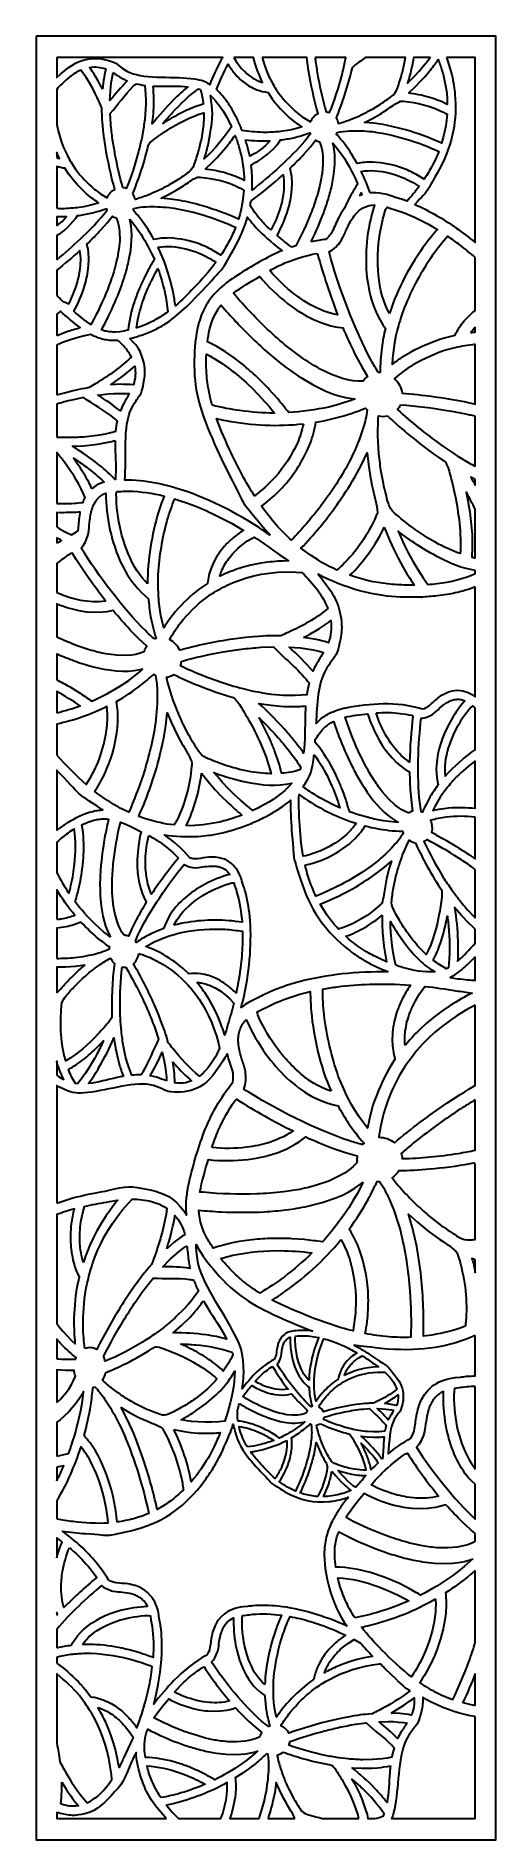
# Model space of a CAD drawing. Header units: centimetres. Extents: x -11.8 to -7.6, y -8.4 to 8.3.
import ezdxf

# ---------------------------------------------------------------- set-up
doc = ezdxf.new("R2010")
doc.units = ezdxf.units.CM
doc.header["$MEASUREMENT"] = 0
doc.layers.add('layer 1', color=7, linetype='Continuous')

msp = doc.modelspace()

# ---------------------------------------------------------------- linework, layer by layer
at = {"layer": 'layer 1', "color": 250, "lineweight": 30}
for points, knots in [([(-11.84926, 8.34777), (-11.84926, 8.34777), (-7.58268, 8.34777), (-7.58268, 8.34777), (-7.58268, 8.34777), (-7.58268, 8.34777), (-7.58268, -8.37721), (-7.58268, -8.37721), (-7.58268, -8.37721), (-7.58268, -8.37721), (-11.84926, -8.37721), (-11.84926, -8.37721), (-11.84926, -8.37721), (-11.84926, -8.37721), (-11.84926, 8.34777), (-11.84926, 8.34777)], [0, 0, 0, 0, 0.2, 0.2, 0.2, 0.2, 0.4, 0.4, 0.4, 0.4, 0.6, 0.6, 0.6, 0.6, 1, 1, 1, 1]), ([(-11.65772, 8.15021), (-11.65772, 8.15021), (-10.11771, 8.15021), (-10.11771, 8.15021), (-10.11771, 8.15021), (-10.12219, 8.14184), (-10.12666, 8.13343), (-10.13116, 8.12493), (-10.13116, 8.12493), (-10.16987, 8.04945), (-10.20474, 7.97359), (-10.23548, 7.89823), (-10.23548, 7.89823), (-10.3, 7.94076), (-10.32593, 7.94358), (-10.41341, 7.95506), (-10.41341, 7.95506), (-10.5981, 7.97697), (-10.87053, 7.94559), (-11.00676, 8.02332), (-11.00676, 8.02332), (-11.14343, 8.10355), (-11.06607, 8.09809), (-11.22925, 8.13369), (-11.22925, 8.13369), (-11.22925, 8.13369), (-11.26094, 8.13842), (-11.26094, 8.13842), (-11.26094, 8.13842), (-11.28199, 8.14011), (-11.30209, 8.14042), (-11.32333, 8.13934), (-11.32333, 8.13934), (-11.45486, 8.12701), (-11.52192, 8.08367), (-11.62276, 7.99496), (-11.62276, 7.99496), (-11.62276, 7.99496), (-11.65772, 7.96312), (-11.65772, 7.96312), (-11.65772, 7.96312), (-11.65772, 7.96312), (-11.65772, 8.15021), (-11.65772, 8.15021)], [0, 0, 0, 0, 0.08333333, 0.08333333, 0.08333333, 0.08333333, 0.16666667, 0.16666667, 0.16666667, 0.16666667, 0.25, 0.25, 0.25, 0.25, 0.33333333, 0.33333333, 0.33333333, 0.33333333, 0.41666667, 0.41666667, 0.41666667, 0.41666667, 0.5, 0.5, 0.5, 0.5, 0.58333333, 0.58333333, 0.58333333, 0.58333333, 0.66666667, 0.66666667, 0.66666667, 0.66666667, 0.75, 0.75, 0.75, 0.75, 0.83333333, 0.83333333, 0.83333333, 0.83333333, 1, 1, 1, 1]), ([(-11.65772, 7.53758), (-11.65772, 7.53758), (-11.65772, 7.85312), (-11.65772, 7.85312), (-11.65772, 7.85312), (-11.6261, 7.88978), (-11.5922, 7.92368), (-11.55534, 7.95484), (-11.55534, 7.95484), (-11.55534, 7.95484), (-11.53372, 7.97203), (-11.53372, 7.97203), (-11.53372, 7.97203), (-11.50207, 7.99554), (-11.47009, 8.01569), (-11.43468, 8.03174), (-11.43468, 8.03174), (-11.36355, 7.9454), (-11.31063, 7.84276), (-11.2637, 7.73942), (-11.2637, 7.73942), (-11.25517, 7.72015), (-11.24671, 7.70086), (-11.23863, 7.68137), (-11.23863, 7.68137), (-11.23622, 7.58191), (-11.23851, 7.58319), (-11.22005, 7.42197), (-11.22005, 7.42197), (-11.22005, 7.42197), (-11.20644, 7.32511), (-11.20644, 7.32511), (-11.20644, 7.32511), (-11.18411, 7.19015), (-11.15586, 7.05686), (-11.11876, 6.92662), (-11.11876, 6.92662), (-11.15011, 6.90998), (-11.17537, 6.88177), (-11.18915, 6.84801), (-11.18915, 6.84801), (-11.23146, 6.87074), (-11.27079, 6.89932), (-11.30861, 6.92884), (-11.30861, 6.92884), (-11.37383, 6.98528), (-11.42969, 7.04302), (-11.4821, 7.11277), (-11.4821, 7.11277), (-11.4821, 7.11277), (-11.50644, 7.14828), (-11.50644, 7.14828), (-11.50644, 7.14828), (-11.53232, 7.19003), (-11.54927, 7.22211), (-11.57396, 7.2699), (-11.57396, 7.2699), (-11.57396, 7.2699), (-11.59396, 7.31567), (-11.59396, 7.31567), (-11.59396, 7.31567), (-11.59396, 7.31567), (-11.61237, 7.3642), (-11.61237, 7.3642), (-11.61237, 7.3642), (-11.61237, 7.3642), (-11.62902, 7.41552), (-11.62902, 7.41552), (-11.62902, 7.41552), (-11.62902, 7.41552), (-11.6436, 7.46974), (-11.6436, 7.46974), (-11.6436, 7.46974), (-11.6436, 7.46974), (-11.65596, 7.52689), (-11.65596, 7.52689), (-11.65596, 7.52689), (-11.65596, 7.52689), (-11.65772, 7.53758), (-11.65772, 7.53758)], [0, 0, 0, 0, 0.04761905, 0.04761905, 0.04761905, 0.04761905, 0.0952381, 0.0952381, 0.0952381, 0.0952381, 0.14285714, 0.14285714, 0.14285714, 0.14285714, 0.19047619, 0.19047619, 0.19047619, 0.19047619, 0.23809524, 0.23809524, 0.23809524, 0.23809524, 0.28571429, 0.28571429, 0.28571429, 0.28571429, 0.33333333, 0.33333333, 0.33333333, 0.33333333, 0.38095238, 0.38095238, 0.38095238, 0.38095238, 0.42857143, 0.42857143, 0.42857143, 0.42857143, 0.47619048, 0.47619048, 0.47619048, 0.47619048, 0.52380952, 0.52380952, 0.52380952, 0.52380952, 0.57142857, 0.57142857, 0.57142857, 0.57142857, 0.61904762, 0.61904762, 0.61904762, 0.61904762, 0.66666667, 0.66666667, 0.66666667, 0.66666667, 0.71428571, 0.71428571, 0.71428571, 0.71428571, 0.76190476, 0.76190476, 0.76190476, 0.76190476, 0.80952381, 0.80952381, 0.80952381, 0.80952381, 0.85714286, 0.85714286, 0.85714286, 0.85714286, 0.9047619, 0.9047619, 0.9047619, 0.9047619, 1, 1, 1, 1]), ([(-11.23244, 7.85522), (-11.23244, 7.85522), (-11.22304, 7.93639), (-11.22304, 7.93639), (-11.22304, 7.93639), (-11.21698, 7.97203), (-11.21123, 8.00814), (-11.20175, 8.04326), (-11.20175, 8.04326), (-11.25008, 8.06074), (-11.30133, 8.06628), (-11.35359, 8.05698), (-11.35359, 8.05698), (-11.35359, 8.05698), (-11.34063, 8.03947), (-11.34063, 8.03947), (-11.34063, 8.03947), (-11.29994, 7.98115), (-11.26436, 7.91957), (-11.23244, 7.85522)], [0, 0, 0, 0, 0.16666667, 0.16666667, 0.16666667, 0.16666667, 0.33333333, 0.33333333, 0.33333333, 0.33333333, 0.5, 0.5, 0.5, 0.5, 0.66666667, 0.66666667, 0.66666667, 0.66666667, 1, 1, 1, 1]), ([(-10.17537, 7.85234), (-10.17537, 7.85234), (-10.17197, 7.84955), (-10.17197, 7.84955), (-10.17197, 7.84955), (-10.15426, 7.83257), (-10.13772, 7.81528), (-10.1214, 7.79686), (-10.1214, 7.79686), (-10.10533, 7.77733), (-10.09017, 7.75759), (-10.07534, 7.73698), (-10.07534, 7.73698), (-10.05592, 7.70838), (-10.03795, 7.67942), (-10.02066, 7.64929), (-10.02066, 7.64929), (-10.02066, 7.64929), (-9.99618, 7.6033), (-9.99618, 7.6033), (-9.99618, 7.6033), (-9.98042, 7.57137), (-9.96515, 7.5391), (-9.95156, 7.50599), (-9.95156, 7.50599), (-9.95156, 7.50599), (-9.94642, 7.50096), (-9.94642, 7.50096), (-9.94642, 7.50096), (-9.94642, 7.50096), (-9.94854, 7.49864), (-9.94854, 7.49864), (-9.94854, 7.49864), (-9.94497, 7.48996), (-9.9415, 7.48126), (-9.93809, 7.47252), (-9.93809, 7.47252), (-9.87549, 7.46312), (-9.8122, 7.45731), (-9.74632, 7.45411), (-9.74632, 7.45411), (-9.74632, 7.45411), (-9.7017, 7.45424), (-9.7017, 7.45424), (-9.7017, 7.45424), (-9.64369, 7.45739), (-9.6121, 7.45936), (-9.56332, 7.46503), (-9.56332, 7.46503), (-9.56332, 7.46503), (-9.51604, 7.47256), (-9.51604, 7.47256), (-9.51604, 7.47256), (-9.51604, 7.47256), (-9.46836, 7.4823), (-9.46836, 7.4823), (-9.46836, 7.4823), (-9.46836, 7.4823), (-9.42039, 7.49447), (-9.42039, 7.49447), (-9.42039, 7.49447), (-9.42039, 7.49447), (-9.38326, 7.5057), (-9.38326, 7.5057), (-9.38326, 7.5057), (-9.40504, 7.51977), (-9.42608, 7.53445), (-9.44702, 7.54978), (-9.44702, 7.54978), (-9.44702, 7.54978), (-9.49685, 7.59004), (-9.49685, 7.59004), (-9.49685, 7.59004), (-9.55637, 7.64536), (-9.60853, 7.70084), (-9.6577, 7.76627), (-9.6577, 7.76627), (-9.6577, 7.76627), (-9.69705, 7.8258), (-9.69705, 7.8258), (-9.69705, 7.8258), (-9.73365, 7.82916), (-9.76753, 7.83817), (-9.80173, 7.85054), (-9.80173, 7.85054), (-9.82438, 7.85966), (-9.84553, 7.86987), (-9.86692, 7.88163), (-9.86692, 7.88163), (-9.8851, 7.89263), (-9.9022, 7.90415), (-9.91942, 7.91667), (-9.91942, 7.91667), (-9.91942, 7.91667), (-9.9551, 7.94661), (-9.9551, 7.94661), (-9.9551, 7.94661), (-9.9738, 7.96451), (-9.99111, 7.98278), (-10.00823, 8.00244), (-10.00823, 8.00244), (-10.02988, 8.0296), (-10.04975, 8.05705), (-10.0679, 8.0871), (-10.0679, 8.0871), (-10.10731, 8.01023), (-10.14307, 7.93226), (-10.17537, 7.85234)], [0, 0, 0, 0, 0.03571429, 0.03571429, 0.03571429, 0.03571429, 0.07142857, 0.07142857, 0.07142857, 0.07142857, 0.10714286, 0.10714286, 0.10714286, 0.10714286, 0.14285714, 0.14285714, 0.14285714, 0.14285714, 0.17857143, 0.17857143, 0.17857143, 0.17857143, 0.21428571, 0.21428571, 0.21428571, 0.21428571, 0.25, 0.25, 0.25, 0.25, 0.28571429, 0.28571429, 0.28571429, 0.28571429, 0.32142857, 0.32142857, 0.32142857, 0.32142857, 0.35714286, 0.35714286, 0.35714286, 0.35714286, 0.39285714, 0.39285714, 0.39285714, 0.39285714, 0.42857143, 0.42857143, 0.42857143, 0.42857143, 0.46428571, 0.46428571, 0.46428571, 0.46428571, 0.5, 0.5, 0.5, 0.5, 0.53571429, 0.53571429, 0.53571429, 0.53571429, 0.57142857, 0.57142857, 0.57142857, 0.57142857, 0.60714286, 0.60714286, 0.60714286, 0.60714286, 0.64285714, 0.64285714, 0.64285714, 0.64285714, 0.67857143, 0.67857143, 0.67857143, 0.67857143, 0.71428571, 0.71428571, 0.71428571, 0.71428571, 0.75, 0.75, 0.75, 0.75, 0.78571429, 0.78571429, 0.78571429, 0.78571429, 0.82142857, 0.82142857, 0.82142857, 0.82142857, 0.85714286, 0.85714286, 0.85714286, 0.85714286, 0.89285714, 0.89285714, 0.89285714, 0.89285714, 0.92857143, 0.92857143, 0.92857143, 0.92857143, 1, 1, 1, 1]), ([(-10.01348, 8.15021), (-10.01348, 8.15021), (-9.83115, 8.15021), (-9.83115, 8.15021), (-9.83115, 8.15021), (-9.83115, 8.15021), (-9.83087, 8.14891), (-9.83087, 8.14891), (-9.83087, 8.14891), (-9.83087, 8.14891), (-9.81528, 8.09097), (-9.81528, 8.09097), (-9.81528, 8.09097), (-9.81528, 8.09097), (-9.79754, 8.03604), (-9.79754, 8.03604), (-9.79754, 8.03604), (-9.782, 7.99519), (-9.76632, 7.95516), (-9.74707, 7.91633), (-9.74707, 7.91633), (-9.75993, 7.92045), (-9.77234, 7.92501), (-9.7849, 7.93008), (-9.7849, 7.93008), (-9.79938, 7.93659), (-9.81325, 7.94354), (-9.82719, 7.95122), (-9.82719, 7.95122), (-9.84283, 7.96069), (-9.8576, 7.97064), (-9.87243, 7.98147), (-9.87243, 7.98147), (-9.88872, 7.99447), (-9.90391, 8.00793), (-9.91905, 8.0224), (-9.91905, 8.0224), (-9.9355, 8.03968), (-9.95066, 8.05718), (-9.96562, 8.07596), (-9.96562, 8.07596), (-9.96562, 8.07596), (-9.99584, 8.11957), (-9.99584, 8.11957), (-9.99584, 8.11957), (-9.99584, 8.11957), (-10.01348, 8.15021), (-10.01348, 8.15021)], [0, 0, 0, 0, 0.07692308, 0.07692308, 0.07692308, 0.07692308, 0.15384615, 0.15384615, 0.15384615, 0.15384615, 0.23076923, 0.23076923, 0.23076923, 0.23076923, 0.30769231, 0.30769231, 0.30769231, 0.30769231, 0.38461538, 0.38461538, 0.38461538, 0.38461538, 0.46153846, 0.46153846, 0.46153846, 0.46153846, 0.53846154, 0.53846154, 0.53846154, 0.53846154, 0.61538462, 0.61538462, 0.61538462, 0.61538462, 0.69230769, 0.69230769, 0.69230769, 0.69230769, 0.76923077, 0.76923077, 0.76923077, 0.76923077, 0.84615385, 0.84615385, 0.84615385, 0.84615385, 1, 1, 1, 1]), ([(-9.75182, 8.15021), (-9.75182, 8.15021), (-9.3373, 8.15021), (-9.3373, 8.15021), (-9.3373, 8.15021), (-9.3373, 8.15021), (-9.3345, 8.1256), (-9.3345, 8.1256), (-9.3345, 8.1256), (-9.3345, 8.1256), (-9.32087, 8.0287), (-9.32087, 8.0287), (-9.32087, 8.0287), (-9.29851, 7.89376), (-9.27029, 7.76044), (-9.23322, 7.63022), (-9.23322, 7.63022), (-9.26456, 7.61358), (-9.28984, 7.58539), (-9.30357, 7.55162), (-9.30357, 7.55162), (-9.34591, 7.57436), (-9.38522, 7.60294), (-9.42302, 7.63244), (-9.42302, 7.63244), (-9.48823, 7.68887), (-9.54413, 7.74661), (-9.59653, 7.81635), (-9.59653, 7.81635), (-9.59653, 7.81635), (-9.62082, 7.85187), (-9.62082, 7.85187), (-9.62082, 7.85187), (-9.64672, 7.89365), (-9.66371, 7.92568), (-9.68838, 7.97348), (-9.68838, 7.97348), (-9.68838, 7.97348), (-9.7084, 8.01929), (-9.7084, 8.01929), (-9.7084, 8.01929), (-9.7084, 8.01929), (-9.72682, 8.06779), (-9.72682, 8.06779), (-9.72682, 8.06779), (-9.72682, 8.06779), (-9.74344, 8.11912), (-9.74344, 8.11912), (-9.74344, 8.11912), (-9.74344, 8.11912), (-9.75182, 8.15021), (-9.75182, 8.15021)], [0, 0, 0, 0, 0.07142857, 0.07142857, 0.07142857, 0.07142857, 0.14285714, 0.14285714, 0.14285714, 0.14285714, 0.21428571, 0.21428571, 0.21428571, 0.21428571, 0.28571429, 0.28571429, 0.28571429, 0.28571429, 0.35714286, 0.35714286, 0.35714286, 0.35714286, 0.42857143, 0.42857143, 0.42857143, 0.42857143, 0.5, 0.5, 0.5, 0.5, 0.57142857, 0.57142857, 0.57142857, 0.57142857, 0.64285714, 0.64285714, 0.64285714, 0.64285714, 0.71428571, 0.71428571, 0.71428571, 0.71428571, 0.78571429, 0.78571429, 0.78571429, 0.78571429, 0.85714286, 0.85714286, 0.85714286, 0.85714286, 1, 1, 1, 1]), ([(-9.26085, 8.15021), (-9.26085, 8.15021), (-8.97518, 8.15021), (-8.97518, 8.15021), (-8.97518, 8.15021), (-8.97518, 8.15021), (-8.98336, 8.10594), (-8.98336, 8.10594), (-8.98336, 8.10594), (-8.99244, 8.06376), (-9.00221, 8.02203), (-9.01283, 7.98017), (-9.01283, 7.98017), (-9.0441, 7.86428), (-9.08095, 7.74993), (-9.12622, 7.63841), (-9.12622, 7.63841), (-9.13622, 7.64213), (-9.1468, 7.6446), (-9.15781, 7.64565), (-9.15781, 7.64565), (-9.1875, 7.7477), (-9.21095, 7.8523), (-9.23133, 7.95735), (-9.23133, 7.95735), (-9.23946, 8.00261), (-9.24689, 8.04787), (-9.25373, 8.09347), (-9.25373, 8.09347), (-9.25621, 8.11241), (-9.25861, 8.1313), (-9.26085, 8.15021)], [0, 0, 0, 0, 0.11111111, 0.11111111, 0.11111111, 0.11111111, 0.22222222, 0.22222222, 0.22222222, 0.22222222, 0.33333333, 0.33333333, 0.33333333, 0.33333333, 0.44444444, 0.44444444, 0.44444444, 0.44444444, 0.55555556, 0.55555556, 0.55555556, 0.55555556, 0.66666667, 0.66666667, 0.66666667, 0.66666667, 0.77777778, 0.77777778, 0.77777778, 0.77777778, 1, 1, 1, 1]), ([(-8.78904, 8.15021), (-8.78904, 8.15021), (-8.42202, 8.15021), (-8.42202, 8.15021), (-8.42202, 8.15021), (-8.42202, 8.15021), (-8.43024, 8.10199), (-8.43024, 8.10199), (-8.43024, 8.10199), (-8.43845, 8.06219), (-8.44779, 8.0232), (-8.45846, 7.98394), (-8.45846, 7.98394), (-8.47173, 7.93839), (-8.48629, 7.89384), (-8.50298, 7.84955), (-8.50298, 7.84955), (-8.51103, 7.82816), (-8.52591, 7.80611), (-8.54736, 7.79002), (-8.54736, 7.79002), (-8.58213, 7.76401), (-8.61768, 7.73973), (-8.65392, 7.7159), (-8.65392, 7.7159), (-8.65392, 7.7159), (-8.72886, 7.67097), (-8.72886, 7.67097), (-8.72886, 7.67097), (-8.76349, 7.65199), (-8.79807, 7.63406), (-8.83339, 7.61689), (-8.83339, 7.61689), (-8.86389, 7.6029), (-8.89432, 7.5897), (-8.92523, 7.5771), (-8.92523, 7.5771), (-8.96521, 7.56186), (-9.00499, 7.54798), (-9.04567, 7.53622), (-9.04567, 7.53622), (-9.04875, 7.55627), (-9.05592, 7.57462), (-9.06631, 7.59033), (-9.06631, 7.59033), (-9.04097, 7.65086), (-9.01862, 7.71268), (-8.99737, 7.77462), (-8.99737, 7.77462), (-8.97044, 7.8563), (-8.94531, 7.93908), (-8.92581, 8.02267), (-8.92581, 8.02267), (-8.91688, 8.06102), (-8.91846, 8.04686), (-8.89087, 8.07737), (-8.89087, 8.07737), (-8.85775, 8.10292), (-8.82367, 8.12701), (-8.78904, 8.15021)], [0, 0, 0, 0, 0.0625, 0.0625, 0.0625, 0.0625, 0.125, 0.125, 0.125, 0.125, 0.1875, 0.1875, 0.1875, 0.1875, 0.25, 0.25, 0.25, 0.25, 0.3125, 0.3125, 0.3125, 0.3125, 0.375, 0.375, 0.375, 0.375, 0.4375, 0.4375, 0.4375, 0.4375, 0.5, 0.5, 0.5, 0.5, 0.5625, 0.5625, 0.5625, 0.5625, 0.625, 0.625, 0.625, 0.625, 0.6875, 0.6875, 0.6875, 0.6875, 0.75, 0.75, 0.75, 0.75, 0.8125, 0.8125, 0.8125, 0.8125, 0.875, 0.875, 0.875, 0.875, 1, 1, 1, 1]), ([(-8.34665, 8.15021), (-8.34665, 8.15021), (-8.19396, 8.15021), (-8.19396, 8.15021), (-8.19396, 8.15021), (-8.19396, 8.15021), (-8.21892, 8.11634), (-8.21892, 8.11634), (-8.21892, 8.11634), (-8.21892, 8.11634), (-8.25739, 8.06783), (-8.25739, 8.06783), (-8.25739, 8.06783), (-8.25739, 8.06783), (-8.29648, 8.02195), (-8.29648, 8.02195), (-8.29648, 8.02195), (-8.29648, 8.02195), (-8.33604, 7.97867), (-8.33604, 7.97867), (-8.33604, 7.97867), (-8.33604, 7.97867), (-8.37592, 7.93784), (-8.37592, 7.93784), (-8.37592, 7.93784), (-8.37592, 7.93784), (-8.403, 7.91189), (-8.403, 7.91189), (-8.403, 7.91189), (-8.38708, 7.95996), (-8.37485, 8.00948), (-8.36354, 8.0586), (-8.36354, 8.0586), (-8.36354, 8.0586), (-8.35052, 8.12543), (-8.35052, 8.12543), (-8.35052, 8.12543), (-8.35052, 8.12543), (-8.34665, 8.15021), (-8.34665, 8.15021)], [0, 0, 0, 0, 0.09090909, 0.09090909, 0.09090909, 0.09090909, 0.18181818, 0.18181818, 0.18181818, 0.18181818, 0.27272727, 0.27272727, 0.27272727, 0.27272727, 0.36363636, 0.36363636, 0.36363636, 0.36363636, 0.45454545, 0.45454545, 0.45454545, 0.45454545, 0.54545455, 0.54545455, 0.54545455, 0.54545455, 0.63636364, 0.63636364, 0.63636364, 0.63636364, 0.72727273, 0.72727273, 0.72727273, 0.72727273, 0.81818182, 0.81818182, 0.81818182, 0.81818182, 1, 1, 1, 1]), ([(-8.39539, 7.81812), (-8.33209, 7.81224), (-8.26954, 7.79882), (-8.2088, 7.78204), (-8.2088, 7.78204), (-8.14818, 7.76409), (-8.08971, 7.74224), (-8.0337, 7.71326), (-8.0337, 7.71326), (-8.03434, 7.7989), (-8.04659, 7.88251), (-8.06552, 7.96425), (-8.06552, 7.96425), (-8.07087, 7.98526), (-8.0765, 8.00603), (-8.08257, 8.02683), (-8.08257, 8.02683), (-8.09328, 8.06173), (-8.10493, 8.09597), (-8.11766, 8.13003), (-8.11766, 8.13003), (-8.14388, 8.09161), (-8.17322, 8.05525), (-8.20202, 8.01888), (-8.20202, 8.01888), (-8.20202, 8.01888), (-8.24303, 7.97078), (-8.24303, 7.97078), (-8.24303, 7.97078), (-8.24303, 7.97078), (-8.28462, 7.92528), (-8.28462, 7.92528), (-8.28462, 7.92528), (-8.28462, 7.92528), (-8.32652, 7.88242), (-8.32652, 7.88242), (-8.32652, 7.88242), (-8.32652, 7.88242), (-8.39539, 7.81812), (-8.39539, 7.81812)], [0, 0, 0, 0, 0.09090909, 0.09090909, 0.09090909, 0.09090909, 0.18181818, 0.18181818, 0.18181818, 0.18181818, 0.27272727, 0.27272727, 0.27272727, 0.27272727, 0.36363636, 0.36363636, 0.36363636, 0.36363636, 0.45454545, 0.45454545, 0.45454545, 0.45454545, 0.54545455, 0.54545455, 0.54545455, 0.54545455, 0.63636364, 0.63636364, 0.63636364, 0.63636364, 0.72727273, 0.72727273, 0.72727273, 0.72727273, 0.81818182, 0.81818182, 0.81818182, 0.81818182, 1, 1, 1, 1]), ([(-8.04273, 8.15021), (-8.04273, 8.15021), (-7.77423, 8.15021), (-7.77423, 8.15021), (-7.77423, 8.15021), (-7.77423, 8.15021), (-7.77423, 6.43288), (-7.77423, 6.43288), (-7.77423, 6.43288), (-7.8932, 6.53003), (-8.01377, 6.61484), (-8.13363, 6.68506), (-8.13363, 6.68506), (-8.19963, 6.72271), (-8.26611, 6.75668), (-8.33443, 6.78642), (-8.33443, 6.78642), (-8.19579, 6.94012), (-8.252, 6.85958), (-8.12732, 7.07709), (-8.12732, 7.07709), (-8.12732, 7.07709), (-8.10599, 7.11634), (-8.10599, 7.11634), (-8.10599, 7.11634), (-7.97497, 7.37247), (-7.94513, 7.56684), (-7.96291, 7.80635), (-7.96291, 7.80635), (-7.96546, 7.83299), (-7.96859, 7.85928), (-7.97234, 7.88571), (-7.97234, 7.88571), (-7.97802, 7.92049), (-7.98478, 7.95455), (-7.9927, 7.98874), (-7.9927, 7.98874), (-8.0067, 8.04384), (-8.0233, 8.09756), (-8.04273, 8.15021)], [0, 0, 0, 0, 0.09090909, 0.09090909, 0.09090909, 0.09090909, 0.18181818, 0.18181818, 0.18181818, 0.18181818, 0.27272727, 0.27272727, 0.27272727, 0.27272727, 0.36363636, 0.36363636, 0.36363636, 0.36363636, 0.45454545, 0.45454545, 0.45454545, 0.45454545, 0.54545455, 0.54545455, 0.54545455, 0.54545455, 0.63636364, 0.63636364, 0.63636364, 0.63636364, 0.72727273, 0.72727273, 0.72727273, 0.72727273, 0.81818182, 0.81818182, 0.81818182, 0.81818182, 1, 1, 1, 1]), ([(-11.13385, 8.00871), (-11.13385, 8.00871), (-11.14093, 7.97627), (-11.14093, 7.97627), (-11.14093, 7.97627), (-11.14093, 7.97627), (-11.14889, 7.92963), (-11.14889, 7.92963), (-11.14889, 7.92963), (-11.14889, 7.92963), (-11.15506, 7.88194), (-11.15506, 7.88194), (-11.15506, 7.88194), (-11.15506, 7.88194), (-11.15956, 7.8334), (-11.15956, 7.8334), (-11.15956, 7.8334), (-11.15956, 7.8334), (-11.16326, 7.74985), (-11.16326, 7.74985), (-11.16326, 7.74985), (-11.11237, 7.81262), (-11.05952, 7.87448), (-11.00251, 7.93142), (-11.00251, 7.93142), (-11.02015, 7.93898), (-11.03679, 7.94801), (-11.0533, 7.95774), (-11.0533, 7.95774), (-11.08052, 7.97412), (-11.10709, 7.99159), (-11.13385, 8.00871)], [0, 0, 0, 0, 0.11111111, 0.11111111, 0.11111111, 0.11111111, 0.22222222, 0.22222222, 0.22222222, 0.22222222, 0.33333333, 0.33333333, 0.33333333, 0.33333333, 0.44444444, 0.44444444, 0.44444444, 0.44444444, 0.55555556, 0.55555556, 0.55555556, 0.55555556, 0.66666667, 0.66666667, 0.66666667, 0.66666667, 0.77777778, 0.77777778, 0.77777778, 0.77777778, 1, 1, 1, 1]), ([(-11.04341, 6.94206), (-11.03238, 6.94103), (-11.0218, 6.93853), (-11.01181, 6.9348), (-11.01181, 6.9348), (-10.96651, 7.04632), (-10.92967, 7.16068), (-10.89837, 7.27655), (-10.89837, 7.27655), (-10.88776, 7.31841), (-10.87801, 7.36019), (-10.86892, 7.40235), (-10.86892, 7.40235), (-10.86892, 7.40235), (-10.85271, 7.49023), (-10.85271, 7.49023), (-10.85271, 7.49023), (-10.84597, 7.53531), (-10.84042, 7.57983), (-10.83601, 7.62508), (-10.83601, 7.62508), (-10.83601, 7.62508), (-10.83119, 7.71537), (-10.83119, 7.71537), (-10.83119, 7.71537), (-10.83119, 7.71537), (-10.831, 7.76017), (-10.831, 7.76017), (-10.831, 7.76017), (-10.831, 7.76017), (-10.83243, 7.80453), (-10.83243, 7.80453), (-10.83243, 7.80453), (-10.83243, 7.80453), (-10.83566, 7.84833), (-10.83566, 7.84833), (-10.83566, 7.84833), (-10.83566, 7.84833), (-10.84065, 7.89095), (-10.84065, 7.89095), (-10.84065, 7.89095), (-10.86808, 7.89459), (-10.89499, 7.89982), (-10.92177, 7.90616), (-10.92177, 7.90616), (-10.93031, 7.89842), (-10.93856, 7.89033), (-10.94679, 7.88234), (-10.94679, 7.88234), (-11.02673, 7.80252), (-11.08976, 7.71132), (-11.16197, 7.63109), (-11.16197, 7.63109), (-11.16197, 7.63109), (-11.15586, 7.53517), (-11.15586, 7.53517), (-11.15586, 7.53517), (-11.15122, 7.48644), (-11.14573, 7.43825), (-11.13931, 7.38988), (-11.13931, 7.38988), (-11.13249, 7.34426), (-11.12504, 7.29902), (-11.11691, 7.25377), (-11.11691, 7.25377), (-11.09655, 7.14868), (-11.07309, 7.04414), (-11.04341, 6.94206)], [0, 0, 0, 0, 0.05555556, 0.05555556, 0.05555556, 0.05555556, 0.11111111, 0.11111111, 0.11111111, 0.11111111, 0.16666667, 0.16666667, 0.16666667, 0.16666667, 0.22222222, 0.22222222, 0.22222222, 0.22222222, 0.27777778, 0.27777778, 0.27777778, 0.27777778, 0.33333333, 0.33333333, 0.33333333, 0.33333333, 0.38888889, 0.38888889, 0.38888889, 0.38888889, 0.44444444, 0.44444444, 0.44444444, 0.44444444, 0.5, 0.5, 0.5, 0.5, 0.55555556, 0.55555556, 0.55555556, 0.55555556, 0.61111111, 0.61111111, 0.61111111, 0.61111111, 0.66666667, 0.66666667, 0.66666667, 0.66666667, 0.72222222, 0.72222222, 0.72222222, 0.72222222, 0.77777778, 0.77777778, 0.77777778, 0.77777778, 0.83333333, 0.83333333, 0.83333333, 0.83333333, 0.88888889, 0.88888889, 0.88888889, 0.88888889, 1, 1, 1, 1]), ([(-10.76356, 7.88435), (-10.75901, 7.84535), (-10.75722, 7.80647), (-10.75595, 7.76696), (-10.75595, 7.76696), (-10.75595, 7.76696), (-10.75614, 7.71926), (-10.75614, 7.71926), (-10.75614, 7.71926), (-10.75614, 7.71926), (-10.76119, 7.62381), (-10.76119, 7.62381), (-10.76119, 7.62381), (-10.76119, 7.62381), (-10.77134, 7.53268), (-10.77134, 7.53268), (-10.77134, 7.53268), (-10.70961, 7.61081), (-10.64405, 7.68482), (-10.57453, 7.75545), (-10.57453, 7.75545), (-10.55298, 7.77673), (-10.53126, 7.79759), (-10.5091, 7.81815), (-10.5091, 7.81815), (-10.48629, 7.83867), (-10.46333, 7.85864), (-10.43978, 7.87829), (-10.43978, 7.87829), (-10.52738, 7.8875), (-10.61692, 7.88213), (-10.70544, 7.88276), (-10.70544, 7.88276), (-10.72489, 7.88301), (-10.74425, 7.88346), (-10.76356, 7.88435)], [0, 0, 0, 0, 0.1, 0.1, 0.1, 0.1, 0.2, 0.2, 0.2, 0.2, 0.3, 0.3, 0.3, 0.3, 0.4, 0.4, 0.4, 0.4, 0.5, 0.5, 0.5, 0.5, 0.6, 0.6, 0.6, 0.6, 0.7, 0.7, 0.7, 0.7, 0.8, 0.8, 0.8, 0.8, 1, 1, 1, 1]), ([(-10.34227, 7.85944), (-10.42956, 7.79589), (-10.50831, 7.71947), (-10.58276, 7.64001), (-10.58276, 7.64001), (-10.61315, 7.60675), (-10.64297, 7.57306), (-10.67179, 7.53834), (-10.67179, 7.53834), (-10.62365, 7.56888), (-10.57494, 7.59719), (-10.52485, 7.62381), (-10.52485, 7.62381), (-10.5007, 7.63615), (-10.47652, 7.64794), (-10.45195, 7.65936), (-10.45195, 7.65936), (-10.40174, 7.68143), (-10.34998, 7.70268), (-10.29741, 7.71586), (-10.29741, 7.71586), (-10.30256, 7.76263), (-10.31049, 7.80907), (-10.32432, 7.85331), (-10.32432, 7.85331), (-10.32432, 7.85331), (-10.34227, 7.85944), (-10.34227, 7.85944)], [0, 0, 0, 0, 0.125, 0.125, 0.125, 0.125, 0.25, 0.25, 0.25, 0.25, 0.375, 0.375, 0.375, 0.375, 0.5, 0.5, 0.5, 0.5, 0.625, 0.625, 0.625, 0.625, 0.75, 0.75, 0.75, 0.75, 1, 1, 1, 1]), ([(-10.23606, 7.42182), (-10.23606, 7.42182), (-10.24914, 7.35501), (-10.24914, 7.35501), (-10.24914, 7.35501), (-10.26044, 7.30586), (-10.27263, 7.25636), (-10.28861, 7.20828), (-10.28861, 7.20828), (-10.28861, 7.20828), (-10.26152, 7.23424), (-10.26152, 7.23424), (-10.26152, 7.23424), (-10.26152, 7.23424), (-10.22161, 7.27508), (-10.22161, 7.27508), (-10.22161, 7.27508), (-10.22161, 7.27508), (-10.182, 7.31836), (-10.182, 7.31836), (-10.182, 7.31836), (-10.182, 7.31836), (-10.14294, 7.3642), (-10.14294, 7.3642), (-10.14294, 7.3642), (-10.14294, 7.3642), (-10.10449, 7.41273), (-10.10449, 7.41273), (-10.10449, 7.41273), (-10.10449, 7.41273), (-10.0668, 7.46393), (-10.0668, 7.46393), (-10.0668, 7.46393), (-10.0668, 7.46393), (-10.03694, 7.50772), (-10.03694, 7.50772), (-10.03694, 7.50772), (-10.04529, 7.52626), (-10.05408, 7.54442), (-10.06307, 7.56262), (-10.06307, 7.56262), (-10.10772, 7.64874), (-10.15988, 7.73301), (-10.2319, 7.79593), (-10.2319, 7.79593), (-10.20529, 7.66535), (-10.20741, 7.60308), (-10.23606, 7.42182)], [0, 0, 0, 0, 0.07692308, 0.07692308, 0.07692308, 0.07692308, 0.15384615, 0.15384615, 0.15384615, 0.15384615, 0.23076923, 0.23076923, 0.23076923, 0.23076923, 0.30769231, 0.30769231, 0.30769231, 0.30769231, 0.38461538, 0.38461538, 0.38461538, 0.38461538, 0.46153846, 0.46153846, 0.46153846, 0.46153846, 0.53846154, 0.53846154, 0.53846154, 0.53846154, 0.61538462, 0.61538462, 0.61538462, 0.61538462, 0.69230769, 0.69230769, 0.69230769, 0.69230769, 0.76923077, 0.76923077, 0.76923077, 0.76923077, 0.84615385, 0.84615385, 0.84615385, 0.84615385, 1, 1, 1, 1]), ([(-8.46712, 7.74425), (-8.49124, 7.73198), (-8.51373, 7.72142), (-8.53593, 7.70548), (-8.53593, 7.70548), (-8.57578, 7.67683), (-8.61658, 7.65054), (-8.65816, 7.62482), (-8.65816, 7.62482), (-8.65816, 7.62482), (-8.73482, 7.58153), (-8.73482, 7.58153), (-8.73482, 7.58153), (-8.73482, 7.58153), (-8.80159, 7.54796), (-8.80159, 7.54796), (-8.80159, 7.54796), (-8.80159, 7.54796), (-8.71596, 7.5402), (-8.71596, 7.5402), (-8.71596, 7.5402), (-8.71596, 7.5402), (-8.62785, 7.52699), (-8.62785, 7.52699), (-8.62785, 7.52699), (-8.55732, 7.51353), (-8.48895, 7.49653), (-8.41991, 7.47787), (-8.41991, 7.47787), (-8.30608, 7.44375), (-8.19438, 7.4037), (-8.08654, 7.35438), (-8.08654, 7.35438), (-8.08654, 7.35438), (-8.07137, 7.40704), (-8.07137, 7.40704), (-8.07137, 7.40704), (-8.05351, 7.47839), (-8.04055, 7.5499), (-8.03611, 7.6227), (-8.03611, 7.6227), (-8.03611, 7.6227), (-8.0416, 7.62603), (-8.0416, 7.62603), (-8.0416, 7.62603), (-8.05325, 7.63289), (-8.06503, 7.63926), (-8.077, 7.64545), (-8.077, 7.64545), (-8.18936, 7.70148), (-8.31475, 7.73387), (-8.4417, 7.74282), (-8.4417, 7.74282), (-8.45018, 7.7434), (-8.45862, 7.74392), (-8.46712, 7.74425)], [0, 0, 0, 0, 0.06666667, 0.06666667, 0.06666667, 0.06666667, 0.13333333, 0.13333333, 0.13333333, 0.13333333, 0.2, 0.2, 0.2, 0.2, 0.26666667, 0.26666667, 0.26666667, 0.26666667, 0.33333333, 0.33333333, 0.33333333, 0.33333333, 0.4, 0.4, 0.4, 0.4, 0.46666667, 0.46666667, 0.46666667, 0.46666667, 0.53333333, 0.53333333, 0.53333333, 0.53333333, 0.6, 0.6, 0.6, 0.6, 0.66666667, 0.66666667, 0.66666667, 0.66666667, 0.73333333, 0.73333333, 0.73333333, 0.73333333, 0.8, 0.8, 0.8, 0.8, 0.86666667, 0.86666667, 0.86666667, 0.86666667, 1, 1, 1, 1]), ([(-10.95189, 6.88672), (-10.9415, 6.87104), (-10.93433, 6.85267), (-10.93128, 6.83263), (-10.93128, 6.83263), (-10.89057, 6.84437), (-10.8508, 6.85825), (-10.81078, 6.87354), (-10.81078, 6.87354), (-10.77987, 6.8861), (-10.74946, 6.89932), (-10.71899, 6.9133), (-10.71899, 6.9133), (-10.68368, 6.93045), (-10.64909, 6.9484), (-10.61444, 6.96738), (-10.61444, 6.96738), (-10.61444, 6.96738), (-10.53949, 7.01231), (-10.53949, 7.01231), (-10.53949, 7.01231), (-10.50325, 7.03611), (-10.4677, 7.06044), (-10.43293, 7.08645), (-10.43293, 7.08645), (-10.41145, 7.10252), (-10.39659, 7.12455), (-10.38856, 7.14595), (-10.38856, 7.14595), (-10.37189, 7.19024), (-10.35728, 7.23481), (-10.34404, 7.28034), (-10.34404, 7.28034), (-10.33338, 7.31961), (-10.32406, 7.35859), (-10.31581, 7.39839), (-10.31581, 7.39839), (-10.31581, 7.39839), (-10.30477, 7.46299), (-10.30477, 7.46299), (-10.30477, 7.46299), (-10.29718, 7.52061), (-10.2911, 7.57952), (-10.29276, 7.63712), (-10.29276, 7.63712), (-10.41503, 7.602), (-10.53, 7.53928), (-10.63942, 7.46986), (-10.63942, 7.46986), (-10.6861, 7.43951), (-10.73215, 7.408), (-10.77644, 7.37378), (-10.77644, 7.37378), (-10.80401, 7.3433), (-10.80244, 7.35743), (-10.81137, 7.31909), (-10.81137, 7.31909), (-10.83089, 7.23553), (-10.85603, 7.15269), (-10.88293, 7.07105), (-10.88293, 7.07105), (-10.90423, 7.00906), (-10.92652, 6.94727), (-10.95189, 6.88672)], [0, 0, 0, 0, 0.05882353, 0.05882353, 0.05882353, 0.05882353, 0.11764706, 0.11764706, 0.11764706, 0.11764706, 0.17647059, 0.17647059, 0.17647059, 0.17647059, 0.23529412, 0.23529412, 0.23529412, 0.23529412, 0.29411765, 0.29411765, 0.29411765, 0.29411765, 0.35294118, 0.35294118, 0.35294118, 0.35294118, 0.41176471, 0.41176471, 0.41176471, 0.41176471, 0.47058824, 0.47058824, 0.47058824, 0.47058824, 0.52941176, 0.52941176, 0.52941176, 0.52941176, 0.58823529, 0.58823529, 0.58823529, 0.58823529, 0.64705882, 0.64705882, 0.64705882, 0.64705882, 0.70588235, 0.70588235, 0.70588235, 0.70588235, 0.76470588, 0.76470588, 0.76470588, 0.76470588, 0.82352941, 0.82352941, 0.82352941, 0.82352941, 0.88235294, 0.88235294, 0.88235294, 0.88235294, 1, 1, 1, 1]), ([(-10.28097, 7.1145), (-10.21765, 7.10868), (-10.15509, 7.09523), (-10.09434, 7.07847), (-10.09434, 7.07847), (-10.03377, 7.06051), (-9.97528, 7.03868), (-9.91931, 7.0097), (-9.91931, 7.0097), (-9.91991, 7.09533), (-9.93214, 7.17889), (-9.95112, 7.26067), (-9.95112, 7.26067), (-9.95645, 7.28166), (-9.96207, 7.30248), (-9.96812, 7.32323), (-9.96812, 7.32323), (-9.97887, 7.35812), (-9.99051, 7.39241), (-10.00325, 7.42644), (-10.00325, 7.42644), (-10.02943, 7.38802), (-10.05879, 7.35165), (-10.08761, 7.3153), (-10.08761, 7.3153), (-10.08761, 7.3153), (-10.12864, 7.26717), (-10.12864, 7.26717), (-10.12864, 7.26717), (-10.12864, 7.26717), (-10.17015, 7.2217), (-10.17015, 7.2217), (-10.17015, 7.2217), (-10.17015, 7.2217), (-10.2121, 7.17884), (-10.2121, 7.17884), (-10.2121, 7.17884), (-10.2121, 7.17884), (-10.28097, 7.1145), (-10.28097, 7.1145)], [0, 0, 0, 0, 0.09090909, 0.09090909, 0.09090909, 0.09090909, 0.18181818, 0.18181818, 0.18181818, 0.18181818, 0.27272727, 0.27272727, 0.27272727, 0.27272727, 0.36363636, 0.36363636, 0.36363636, 0.36363636, 0.45454545, 0.45454545, 0.45454545, 0.45454545, 0.54545455, 0.54545455, 0.54545455, 0.54545455, 0.63636364, 0.63636364, 0.63636364, 0.63636364, 0.72727273, 0.72727273, 0.72727273, 0.72727273, 0.81818182, 0.81818182, 0.81818182, 0.81818182, 1, 1, 1, 1]), ([(-9.9076, 7.38686), (-9.89679, 7.35347), (-9.88702, 7.31956), (-9.87829, 7.28515), (-9.87829, 7.28515), (-9.87427, 7.26781), (-9.87057, 7.25051), (-9.86712, 7.23315), (-9.86712, 7.23315), (-9.84347, 7.24542), (-9.8198, 7.25893), (-9.79548, 7.27408), (-9.79548, 7.27408), (-9.79548, 7.27408), (-9.76994, 7.29251), (-9.76994, 7.29251), (-9.76994, 7.29251), (-9.76994, 7.29251), (-9.74517, 7.31235), (-9.74517, 7.31235), (-9.74517, 7.31235), (-9.74517, 7.31235), (-9.72131, 7.33366), (-9.72131, 7.33366), (-9.72131, 7.33366), (-9.72131, 7.33366), (-9.69843, 7.35639), (-9.69843, 7.35639), (-9.69843, 7.35639), (-9.69843, 7.35639), (-9.6805, 7.37654), (-9.6805, 7.37654), (-9.6805, 7.37654), (-9.7569, 7.37356), (-9.83274, 7.37738), (-9.9076, 7.38686)], [0, 0, 0, 0, 0.1, 0.1, 0.1, 0.1, 0.2, 0.2, 0.2, 0.2, 0.3, 0.3, 0.3, 0.3, 0.4, 0.4, 0.4, 0.4, 0.5, 0.5, 0.5, 0.5, 0.6, 0.6, 0.6, 0.6, 0.7, 0.7, 0.7, 0.7, 0.8, 0.8, 0.8, 0.8, 1, 1, 1, 1]), ([(-9.85419, 7.15421), (-9.85203, 7.13712), (-9.85015, 7.12), (-9.84848, 7.10276), (-9.84848, 7.10276), (-9.84379, 7.03939), (-9.84239, 6.97921), (-9.84536, 6.92018), (-9.84536, 6.92018), (-9.67602, 7.05003), (-9.48893, 7.21909), (-9.35833, 7.37076), (-9.35833, 7.37076), (-9.33978, 7.39327), (-9.32158, 7.41578), (-9.30388, 7.43891), (-9.30388, 7.43891), (-9.30549, 7.44268), (-9.30694, 7.44654), (-9.30824, 7.45052), (-9.30824, 7.45052), (-9.3571, 7.43163), (-9.40721, 7.41814), (-9.45745, 7.40545), (-9.45745, 7.40545), (-9.49918, 7.39693), (-9.54027, 7.38915), (-9.58221, 7.38425), (-9.58221, 7.38425), (-9.58221, 7.38425), (-9.59812, 7.36124), (-9.59812, 7.36124), (-9.59812, 7.36124), (-9.59812, 7.36124), (-9.62195, 7.33115), (-9.62195, 7.33115), (-9.62195, 7.33115), (-9.62195, 7.33115), (-9.64705, 7.30304), (-9.64705, 7.30304), (-9.64705, 7.30304), (-9.64705, 7.30304), (-9.67333, 7.2768), (-9.67333, 7.2768), (-9.67333, 7.2768), (-9.67333, 7.2768), (-9.70059, 7.25247), (-9.70059, 7.25247), (-9.70059, 7.25247), (-9.75068, 7.21231), (-9.80141, 7.18047), (-9.85419, 7.15421)], [0, 0, 0, 0, 0.07142857, 0.07142857, 0.07142857, 0.07142857, 0.14285714, 0.14285714, 0.14285714, 0.14285714, 0.21428571, 0.21428571, 0.21428571, 0.21428571, 0.28571429, 0.28571429, 0.28571429, 0.28571429, 0.35714286, 0.35714286, 0.35714286, 0.35714286, 0.42857143, 0.42857143, 0.42857143, 0.42857143, 0.5, 0.5, 0.5, 0.5, 0.57142857, 0.57142857, 0.57142857, 0.57142857, 0.64285714, 0.64285714, 0.64285714, 0.64285714, 0.71428571, 0.71428571, 0.71428571, 0.71428571, 0.78571429, 0.78571429, 0.78571429, 0.78571429, 0.85714286, 0.85714286, 0.85714286, 0.85714286, 1, 1, 1, 1]), ([(-9.4768, 6.39126), (-9.46437, 6.39553), (-9.45187, 6.39964), (-9.43936, 6.4036), (-9.43936, 6.4036), (-9.38673, 6.50169), (-9.34064, 6.60189), (-9.29911, 6.70515), (-9.29911, 6.70515), (-9.2786, 6.75878), (-9.25989, 6.81218), (-9.24268, 6.86691), (-9.24268, 6.86691), (-9.24268, 6.86691), (-9.21965, 6.95082), (-9.21965, 6.95082), (-9.21965, 6.95082), (-9.2101, 6.99268), (-9.20207, 7.03363), (-9.19544, 7.07586), (-9.19544, 7.07586), (-9.19544, 7.07586), (-9.18795, 7.15614), (-9.18795, 7.15614), (-9.18795, 7.15614), (-9.18795, 7.15614), (-9.18867, 7.23201), (-9.18867, 7.23201), (-9.18867, 7.23201), (-9.18867, 7.23201), (-9.19247, 7.26773), (-9.19247, 7.26773), (-9.19247, 7.26773), (-9.19247, 7.26773), (-9.19853, 7.30178), (-9.19853, 7.30178), (-9.19853, 7.30178), (-9.19853, 7.30178), (-9.20707, 7.33401), (-9.20707, 7.33401), (-9.20707, 7.33401), (-9.20707, 7.33401), (-9.21688, 7.36082), (-9.21688, 7.36082), (-9.21688, 7.36082), (-9.21688, 7.36082), (-9.22034, 7.36605), (-9.22034, 7.36605), (-9.22034, 7.36605), (-9.23286, 7.36928), (-9.2446, 7.37442), (-9.2553, 7.38122), (-9.2553, 7.38122), (-9.2553, 7.38122), (-9.30362, 7.32107), (-9.30362, 7.32107), (-9.30362, 7.32107), (-9.30362, 7.32107), (-9.36153, 7.2552), (-9.36153, 7.2552), (-9.36153, 7.2552), (-9.40381, 7.20979), (-9.44683, 7.16534), (-9.49167, 7.12279), (-9.49167, 7.12279), (-9.49167, 7.12279), (-9.48142, 7.07452), (-9.48142, 7.07452), (-9.48142, 7.07452), (-9.48142, 7.07452), (-9.4774, 7.04433), (-9.4774, 7.04433), (-9.4774, 7.04433), (-9.4774, 7.04433), (-9.47393, 6.98428), (-9.47393, 6.98428), (-9.47393, 6.98428), (-9.47393, 6.98428), (-9.47585, 6.92507), (-9.47585, 6.92507), (-9.47585, 6.92507), (-9.47585, 6.92507), (-9.48237, 6.86731), (-9.48237, 6.86731), (-9.48237, 6.86731), (-9.48702, 6.83939), (-9.4925, 6.81216), (-9.49888, 6.78452), (-9.49888, 6.78452), (-9.49888, 6.78452), (-9.51325, 6.73265), (-9.51325, 6.73265), (-9.51325, 6.73265), (-9.53898, 6.65173), (-9.57137, 6.57422), (-9.61309, 6.49991), (-9.61309, 6.49991), (-9.56855, 6.46227), (-9.52439, 6.42466), (-9.4768, 6.39126)], [0, 0, 0, 0, 0.03846154, 0.03846154, 0.03846154, 0.03846154, 0.07692308, 0.07692308, 0.07692308, 0.07692308, 0.11538462, 0.11538462, 0.11538462, 0.11538462, 0.15384615, 0.15384615, 0.15384615, 0.15384615, 0.19230769, 0.19230769, 0.19230769, 0.19230769, 0.23076923, 0.23076923, 0.23076923, 0.23076923, 0.26923077, 0.26923077, 0.26923077, 0.26923077, 0.30769231, 0.30769231, 0.30769231, 0.30769231, 0.34615385, 0.34615385, 0.34615385, 0.34615385, 0.38461538, 0.38461538, 0.38461538, 0.38461538, 0.42307692, 0.42307692, 0.42307692, 0.42307692, 0.46153846, 0.46153846, 0.46153846, 0.46153846, 0.5, 0.5, 0.5, 0.5, 0.53846154, 0.53846154, 0.53846154, 0.53846154, 0.57692308, 0.57692308, 0.57692308, 0.57692308, 0.61538462, 0.61538462, 0.61538462, 0.61538462, 0.65384615, 0.65384615, 0.65384615, 0.65384615, 0.69230769, 0.69230769, 0.69230769, 0.69230769, 0.73076923, 0.73076923, 0.73076923, 0.73076923, 0.76923077, 0.76923077, 0.76923077, 0.76923077, 0.80769231, 0.80769231, 0.80769231, 0.80769231, 0.84615385, 0.84615385, 0.84615385, 0.84615385, 0.88461538, 0.88461538, 0.88461538, 0.88461538, 0.92307692, 0.92307692, 0.92307692, 0.92307692, 1, 1, 1, 1]), ([(-9.05685, 7.45333), (-9.05889, 7.44859), (-9.06119, 7.44396), (-9.06372, 7.43948), (-9.06372, 7.43948), (-9.03644, 7.40906), (-9.01093, 7.3774), (-8.98559, 7.34505), (-8.98559, 7.34505), (-8.94403, 7.28771), (-8.90392, 7.2291), (-8.87018, 7.16593), (-8.87018, 7.16593), (-8.82299, 7.17611), (-8.77572, 7.17872), (-8.72835, 7.1793), (-8.72835, 7.1793), (-8.62592, 7.17364), (-8.53736, 7.15674), (-8.44185, 7.12091), (-8.44185, 7.12091), (-8.41898, 7.11159), (-8.39651, 7.10178), (-8.37417, 7.09138), (-8.37417, 7.09138), (-8.33081, 7.06991), (-8.28929, 7.04654), (-8.24909, 7.01956), (-8.24909, 7.01956), (-8.22072, 7.06166), (-8.19518, 7.10537), (-8.17127, 7.15029), (-8.17127, 7.15029), (-8.14992, 7.19197), (-8.1297, 7.23466), (-8.11317, 7.27847), (-8.11317, 7.27847), (-8.19726, 7.31695), (-8.28334, 7.34976), (-8.37117, 7.37921), (-8.37117, 7.37921), (-8.48919, 7.41677), (-8.60628, 7.44519), (-8.72978, 7.462), (-8.72978, 7.462), (-8.80162, 7.46848), (-8.86844, 7.47256), (-8.94093, 7.46958), (-8.94093, 7.46958), (-8.97927, 7.46629), (-9.01838, 7.46337), (-9.05622, 7.45349), (-9.05622, 7.45349), (-9.0564, 7.45345), (-9.05665, 7.45339), (-9.05685, 7.45333)], [0, 0, 0, 0, 0.06666667, 0.06666667, 0.06666667, 0.06666667, 0.13333333, 0.13333333, 0.13333333, 0.13333333, 0.2, 0.2, 0.2, 0.2, 0.26666667, 0.26666667, 0.26666667, 0.26666667, 0.33333333, 0.33333333, 0.33333333, 0.33333333, 0.4, 0.4, 0.4, 0.4, 0.46666667, 0.46666667, 0.46666667, 0.46666667, 0.53333333, 0.53333333, 0.53333333, 0.53333333, 0.6, 0.6, 0.6, 0.6, 0.66666667, 0.66666667, 0.66666667, 0.66666667, 0.73333333, 0.73333333, 0.73333333, 0.73333333, 0.8, 0.8, 0.8, 0.8, 0.86666667, 0.86666667, 0.86666667, 0.86666667, 1, 1, 1, 1]), ([(-11.65772, 7.22152), (-11.65772, 7.22152), (-11.65772, 7.26808), (-11.65772, 7.26808), (-11.65772, 7.26808), (-11.64992, 7.24938), (-11.64168, 7.2309), (-11.63266, 7.21272), (-11.63266, 7.21272), (-11.64116, 7.21547), (-11.64946, 7.2184), (-11.65772, 7.22152)], [0, 0, 0, 0, 0.25, 0.25, 0.25, 0.25, 0.5, 0.5, 0.5, 0.5, 1, 1, 1, 1]), ([(-9.29744, 6.44097), (-9.25304, 6.45034), (-9.20809, 6.45765), (-9.16261, 6.46274), (-9.16261, 6.46274), (-9.13449, 6.48285), (-9.11373, 6.50938), (-9.09803, 6.54104), (-9.09803, 6.54104), (-9.077, 6.58666), (-9.05832, 6.63295), (-9.03504, 6.67758), (-9.03504, 6.67758), (-9.0206, 6.70356), (-9.0054, 6.72773), (-8.9882, 6.75176), (-8.9882, 6.75176), (-8.9882, 6.75176), (-8.9876, 6.75249), (-8.9876, 6.75249), (-8.9876, 6.75249), (-8.97921, 6.77102), (-8.97059, 6.78947), (-8.96172, 6.80792), (-8.96172, 6.80792), (-8.96172, 6.80792), (-8.92518, 6.87843), (-8.92518, 6.87843), (-8.92518, 6.87843), (-8.90614, 6.91251), (-8.88675, 6.94609), (-8.86632, 6.97937), (-8.86632, 6.97937), (-8.89762, 7.05252), (-8.94386, 7.1397), (-8.98854, 7.21158), (-8.98854, 7.21158), (-8.98854, 7.21158), (-9.01616, 7.25274), (-9.01616, 7.25274), (-9.01616, 7.25274), (-9.01616, 7.25274), (-9.04578, 7.29361), (-9.04578, 7.29361), (-9.04578, 7.29361), (-9.04578, 7.29361), (-9.07743, 7.334), (-9.07743, 7.334), (-9.07743, 7.334), (-9.07743, 7.334), (-9.09514, 7.3549), (-9.09514, 7.3549), (-9.09514, 7.3549), (-9.09514, 7.3549), (-9.09005, 7.33574), (-9.09005, 7.33574), (-9.09005, 7.33574), (-9.09005, 7.33574), (-9.08235, 7.29286), (-9.08235, 7.29286), (-9.08235, 7.29286), (-9.08235, 7.29286), (-9.07776, 7.24896), (-9.07776, 7.24896), (-9.07776, 7.24896), (-9.07776, 7.24896), (-9.07601, 7.20431), (-9.07601, 7.20431), (-9.07601, 7.20431), (-9.07601, 7.20431), (-9.07685, 7.1591), (-9.07685, 7.1591), (-9.07685, 7.1591), (-9.07685, 7.1591), (-9.08536, 7.06751), (-9.08536, 7.06751), (-9.08536, 7.06751), (-9.08536, 7.06751), (-9.10152, 6.97541), (-9.10152, 6.97541), (-9.10152, 6.97541), (-9.11205, 6.92944), (-9.12376, 6.8845), (-9.13685, 6.83911), (-9.13685, 6.83911), (-9.15066, 6.79522), (-9.16525, 6.7521), (-9.18094, 6.70881), (-9.18094, 6.70881), (-9.21413, 6.62204), (-9.25051, 6.53791), (-9.29091, 6.45417), (-9.29091, 6.45417), (-9.29307, 6.44978), (-9.29525, 6.44537), (-9.29744, 6.44097)], [0, 0, 0, 0, 0.04, 0.04, 0.04, 0.04, 0.08, 0.08, 0.08, 0.08, 0.12, 0.12, 0.12, 0.12, 0.16, 0.16, 0.16, 0.16, 0.2, 0.2, 0.2, 0.2, 0.24, 0.24, 0.24, 0.24, 0.28, 0.28, 0.28, 0.28, 0.32, 0.32, 0.32, 0.32, 0.36, 0.36, 0.36, 0.36, 0.4, 0.4, 0.4, 0.4, 0.44, 0.44, 0.44, 0.44, 0.48, 0.48, 0.48, 0.48, 0.52, 0.52, 0.52, 0.52, 0.56, 0.56, 0.56, 0.56, 0.6, 0.6, 0.6, 0.6, 0.64, 0.64, 0.64, 0.64, 0.68, 0.68, 0.68, 0.68, 0.72, 0.72, 0.72, 0.72, 0.76, 0.76, 0.76, 0.76, 0.8, 0.8, 0.8, 0.8, 0.84, 0.84, 0.84, 0.84, 0.88, 0.88, 0.88, 0.88, 0.92, 0.92, 0.92, 0.92, 1, 1, 1, 1]), ([(-11.65772, 6.75195), (-11.65772, 6.75195), (-11.65772, 7.13716), (-11.65772, 7.13716), (-11.65772, 7.13716), (-11.63333, 7.12988), (-11.60868, 7.12461), (-11.58264, 7.12215), (-11.58264, 7.12215), (-11.58264, 7.12215), (-11.54325, 7.06267), (-11.54325, 7.06267), (-11.54325, 7.06267), (-11.49408, 6.99723), (-11.44198, 6.94178), (-11.38242, 6.88643), (-11.38242, 6.88643), (-11.38242, 6.88643), (-11.3326, 6.84617), (-11.3326, 6.84617), (-11.3326, 6.84617), (-11.31165, 6.83086), (-11.29062, 6.81618), (-11.26883, 6.80213), (-11.26883, 6.80213), (-11.26883, 6.80213), (-11.30601, 6.79088), (-11.30601, 6.79088), (-11.30601, 6.79088), (-11.30601, 6.79088), (-11.35396, 6.77873), (-11.35396, 6.77873), (-11.35396, 6.77873), (-11.35396, 6.77873), (-11.40164, 6.76897), (-11.40164, 6.76897), (-11.40164, 6.76897), (-11.40164, 6.76897), (-11.4489, 6.76144), (-11.4489, 6.76144), (-11.4489, 6.76144), (-11.49768, 6.75572), (-11.52929, 6.75383), (-11.58726, 6.75063), (-11.58726, 6.75063), (-11.58726, 6.75063), (-11.63188, 6.75055), (-11.63188, 6.75055), (-11.63188, 6.75055), (-11.64054, 6.75096), (-11.64915, 6.75144), (-11.65772, 6.75195)], [0, 0, 0, 0, 0.07142857, 0.07142857, 0.07142857, 0.07142857, 0.14285714, 0.14285714, 0.14285714, 0.14285714, 0.21428571, 0.21428571, 0.21428571, 0.21428571, 0.28571429, 0.28571429, 0.28571429, 0.28571429, 0.35714286, 0.35714286, 0.35714286, 0.35714286, 0.42857143, 0.42857143, 0.42857143, 0.42857143, 0.5, 0.5, 0.5, 0.5, 0.57142857, 0.57142857, 0.57142857, 0.57142857, 0.64285714, 0.64285714, 0.64285714, 0.64285714, 0.71428571, 0.71428571, 0.71428571, 0.71428571, 0.78571429, 0.78571429, 0.78571429, 0.78571429, 0.85714286, 0.85714286, 0.85714286, 0.85714286, 1, 1, 1, 1]), ([(-10.35269, 7.04072), (-10.37684, 7.02843), (-10.39929, 7.01783), (-10.42153, 7.00193), (-10.42153, 7.00193), (-10.46135, 6.97327), (-10.50216, 6.94695), (-10.54373, 6.92127), (-10.54373, 6.92127), (-10.54373, 6.92127), (-10.62039, 6.87794), (-10.62039, 6.87794), (-10.62039, 6.87794), (-10.62039, 6.87794), (-10.68721, 6.84435), (-10.68721, 6.84435), (-10.68721, 6.84435), (-10.68721, 6.84435), (-10.60155, 6.83664), (-10.60155, 6.83664), (-10.60155, 6.83664), (-10.60155, 6.83664), (-10.51345, 6.82336), (-10.51345, 6.82336), (-10.51345, 6.82336), (-10.44289, 6.80992), (-10.37448, 6.79293), (-10.30547, 6.77427), (-10.30547, 6.77427), (-10.19166, 6.74015), (-10.07993, 6.7001), (-9.97213, 6.65082), (-9.97213, 6.65082), (-9.97213, 6.65082), (-9.95697, 6.70346), (-9.95697, 6.70346), (-9.95697, 6.70346), (-9.9391, 6.77478), (-9.9261, 6.8463), (-9.92168, 6.91906), (-9.92168, 6.91906), (-9.92168, 6.91906), (-9.9272, 6.92244), (-9.9272, 6.92244), (-9.9272, 6.92244), (-9.9388, 6.9293), (-9.95058, 6.9357), (-9.96257, 6.94187), (-9.96257, 6.94187), (-10.07492, 6.99783), (-10.2003, 7.03028), (-10.32729, 7.03924), (-10.32729, 7.03924), (-10.33576, 7.03979), (-10.34423, 7.04031), (-10.35269, 7.04072)], [0, 0, 0, 0, 0.06666667, 0.06666667, 0.06666667, 0.06666667, 0.13333333, 0.13333333, 0.13333333, 0.13333333, 0.2, 0.2, 0.2, 0.2, 0.26666667, 0.26666667, 0.26666667, 0.26666667, 0.33333333, 0.33333333, 0.33333333, 0.33333333, 0.4, 0.4, 0.4, 0.4, 0.46666667, 0.46666667, 0.46666667, 0.46666667, 0.53333333, 0.53333333, 0.53333333, 0.53333333, 0.6, 0.6, 0.6, 0.6, 0.66666667, 0.66666667, 0.66666667, 0.66666667, 0.73333333, 0.73333333, 0.73333333, 0.73333333, 0.8, 0.8, 0.8, 0.8, 0.86666667, 0.86666667, 0.86666667, 0.86666667, 1, 1, 1, 1]), ([(-9.67031, 6.54836), (-9.6348, 6.61341), (-9.60698, 6.68128), (-9.58464, 6.75167), (-9.58464, 6.75167), (-9.57766, 6.77564), (-9.57142, 6.79938), (-9.56577, 6.8237), (-9.56577, 6.8237), (-9.56577, 6.8237), (-9.55652, 6.87404), (-9.55652, 6.87404), (-9.55652, 6.87404), (-9.54817, 6.93718), (-9.54506, 7.00096), (-9.55671, 7.06248), (-9.55671, 7.06248), (-9.65223, 6.97633), (-9.75188, 6.8952), (-9.85493, 6.81953), (-9.85493, 6.81953), (-9.857, 6.8046), (-9.85942, 6.78967), (-9.86215, 6.77472), (-9.86215, 6.77472), (-9.82828, 6.72143), (-9.79119, 6.67133), (-9.74912, 6.62496), (-9.74912, 6.62496), (-9.72404, 6.59793), (-9.69784, 6.57259), (-9.67031, 6.54836)], [0, 0, 0, 0, 0.11111111, 0.11111111, 0.11111111, 0.11111111, 0.22222222, 0.22222222, 0.22222222, 0.22222222, 0.33333333, 0.33333333, 0.33333333, 0.33333333, 0.44444444, 0.44444444, 0.44444444, 0.44444444, 0.55555556, 0.55555556, 0.55555556, 0.55555556, 0.66666667, 0.66666667, 0.66666667, 0.66666667, 0.77777778, 0.77777778, 0.77777778, 0.77777778, 1, 1, 1, 1]), ([(-8.74984, 6.89288), (-8.74984, 6.89288), (-8.72649, 6.89467), (-8.72649, 6.89467), (-8.72649, 6.89467), (-8.72649, 6.89467), (-8.69532, 6.89443), (-8.69532, 6.89443), (-8.69532, 6.89443), (-8.69532, 6.89443), (-8.6629, 6.89165), (-8.6629, 6.89165), (-8.6629, 6.89165), (-8.6629, 6.89165), (-8.62909, 6.8862), (-8.62909, 6.8862), (-8.62909, 6.8862), (-8.62909, 6.8862), (-8.59394, 6.87804), (-8.59394, 6.87804), (-8.59394, 6.87804), (-8.59394, 6.87804), (-8.55745, 6.86704), (-8.55745, 6.86704), (-8.55745, 6.86704), (-8.55745, 6.86704), (-8.50475, 6.8492), (-8.50475, 6.8492), (-8.50475, 6.8492), (-8.48366, 6.84281), (-8.46266, 6.83604), (-8.44167, 6.82891), (-8.44167, 6.82891), (-8.43009, 6.82476), (-8.41857, 6.82052), (-8.40712, 6.81616), (-8.40712, 6.81616), (-8.36796, 6.86053), (-8.33027, 6.90629), (-8.29518, 6.9541), (-8.29518, 6.9541), (-8.34444, 6.98714), (-8.39613, 7.01418), (-8.45039, 7.03794), (-8.45039, 7.03794), (-8.53488, 7.07231), (-8.61437, 7.09062), (-8.70557, 7.09963), (-8.70557, 7.09963), (-8.74801, 7.10104), (-8.79014, 7.10055), (-8.8328, 7.09364), (-8.8328, 7.09364), (-8.80012, 7.02791), (-8.77279, 6.96144), (-8.74984, 6.89288)], [0, 0, 0, 0, 0.06666667, 0.06666667, 0.06666667, 0.06666667, 0.13333333, 0.13333333, 0.13333333, 0.13333333, 0.2, 0.2, 0.2, 0.2, 0.26666667, 0.26666667, 0.26666667, 0.26666667, 0.33333333, 0.33333333, 0.33333333, 0.33333333, 0.4, 0.4, 0.4, 0.4, 0.46666667, 0.46666667, 0.46666667, 0.46666667, 0.53333333, 0.53333333, 0.53333333, 0.53333333, 0.6, 0.6, 0.6, 0.6, 0.66666667, 0.66666667, 0.66666667, 0.66666667, 0.73333333, 0.73333333, 0.73333333, 0.73333333, 0.8, 0.8, 0.8, 0.8, 0.86666667, 0.86666667, 0.86666667, 0.86666667, 1, 1, 1, 1]), ([(-8.84741, 6.86684), (-8.84741, 6.86684), (-8.82608, 6.87526), (-8.82608, 6.87526), (-8.82608, 6.87526), (-8.82816, 6.88117), (-8.8303, 6.88709), (-8.83245, 6.89293), (-8.83245, 6.89293), (-8.83751, 6.88425), (-8.8425, 6.87554), (-8.84741, 6.86684)], [0, 0, 0, 0, 0.25, 0.25, 0.25, 0.25, 0.5, 0.5, 0.5, 0.5, 1, 1, 1, 1]), ([(-11.65772, 6.27432), (-11.65772, 6.27432), (-11.65772, 6.49728), (-11.65772, 6.49728), (-11.65772, 6.49728), (-11.63364, 6.51282), (-11.60984, 6.52991), (-11.58616, 6.54886), (-11.58616, 6.54886), (-11.58616, 6.54886), (-11.55888, 6.57324), (-11.55888, 6.57324), (-11.55888, 6.57324), (-11.55888, 6.57324), (-11.53261, 6.59943), (-11.53261, 6.59943), (-11.53261, 6.59943), (-11.53261, 6.59943), (-11.50749, 6.62757), (-11.50749, 6.62757), (-11.50749, 6.62757), (-11.50749, 6.62757), (-11.48371, 6.65765), (-11.48371, 6.65765), (-11.48371, 6.65765), (-11.48371, 6.65765), (-11.46777, 6.68065), (-11.46777, 6.68065), (-11.46777, 6.68065), (-11.42582, 6.68555), (-11.38473, 6.69337), (-11.34304, 6.70189), (-11.34304, 6.70189), (-11.29282, 6.71455), (-11.24267, 6.72807), (-11.19379, 6.74692), (-11.19379, 6.74692), (-11.19252, 6.74295), (-11.19109, 6.73912), (-11.18947, 6.73533), (-11.18947, 6.73533), (-11.20716, 6.7122), (-11.22534, 6.68968), (-11.2439, 6.66717), (-11.2439, 6.66717), (-11.35591, 6.53712), (-11.50946, 6.39428), (-11.65772, 6.27432)], [0, 0, 0, 0, 0.07692308, 0.07692308, 0.07692308, 0.07692308, 0.15384615, 0.15384615, 0.15384615, 0.15384615, 0.23076923, 0.23076923, 0.23076923, 0.23076923, 0.30769231, 0.30769231, 0.30769231, 0.30769231, 0.38461538, 0.38461538, 0.38461538, 0.38461538, 0.46153846, 0.46153846, 0.46153846, 0.46153846, 0.53846154, 0.53846154, 0.53846154, 0.53846154, 0.61538462, 0.61538462, 0.61538462, 0.61538462, 0.69230769, 0.69230769, 0.69230769, 0.69230769, 0.76923077, 0.76923077, 0.76923077, 0.76923077, 0.84615385, 0.84615385, 0.84615385, 0.84615385, 1, 1, 1, 1]), ([(-10.94241, 6.74974), (-10.94449, 6.74499), (-10.94676, 6.74036), (-10.94927, 6.73586), (-10.94927, 6.73586), (-10.92199, 6.70544), (-10.89651, 6.67381), (-10.87116, 6.64146), (-10.87116, 6.64146), (-10.82963, 6.58409), (-10.78953, 6.52547), (-10.75571, 6.46234), (-10.75571, 6.46234), (-10.70856, 6.47254), (-10.6613, 6.47513), (-10.6139, 6.47574), (-10.6139, 6.47574), (-10.51148, 6.47005), (-10.4229, 6.45314), (-10.32746, 6.41729), (-10.32746, 6.41729), (-10.30456, 6.40799), (-10.2821, 6.3982), (-10.25972, 6.38776), (-10.25972, 6.38776), (-10.21636, 6.36629), (-10.17488, 6.34298), (-10.13466, 6.31597), (-10.13466, 6.31597), (-10.10632, 6.35804), (-10.08072, 6.40176), (-10.05686, 6.44667), (-10.05686, 6.44667), (-10.03551, 6.48841), (-10.01531, 6.53104), (-9.99873, 6.5749), (-9.99873, 6.5749), (-10.08286, 6.61333), (-10.16892, 6.64614), (-10.25676, 6.67565), (-10.25676, 6.67565), (-10.37474, 6.71318), (-10.49187, 6.7416), (-10.61536, 6.75842), (-10.61536, 6.75842), (-10.68722, 6.76485), (-10.754, 6.76895), (-10.8265, 6.76596), (-10.8265, 6.76596), (-10.86486, 6.76268), (-10.90392, 6.75976), (-10.94179, 6.74992), (-10.94179, 6.74992), (-10.94199, 6.74987), (-10.94221, 6.74978), (-10.94241, 6.74974)], [0, 0, 0, 0, 0.06666667, 0.06666667, 0.06666667, 0.06666667, 0.13333333, 0.13333333, 0.13333333, 0.13333333, 0.2, 0.2, 0.2, 0.2, 0.26666667, 0.26666667, 0.26666667, 0.26666667, 0.33333333, 0.33333333, 0.33333333, 0.33333333, 0.4, 0.4, 0.4, 0.4, 0.46666667, 0.46666667, 0.46666667, 0.46666667, 0.53333333, 0.53333333, 0.53333333, 0.53333333, 0.6, 0.6, 0.6, 0.6, 0.66666667, 0.66666667, 0.66666667, 0.66666667, 0.73333333, 0.73333333, 0.73333333, 0.73333333, 0.8, 0.8, 0.8, 0.8, 0.86666667, 0.86666667, 0.86666667, 0.86666667, 1, 1, 1, 1]), ([(-8.674, 5.22843), (-8.66816, 5.22875), (-8.66225, 5.22885), (-8.65631, 5.22858), (-8.65631, 5.22858), (-8.65728, 5.30512), (-8.6504, 5.38061), (-8.64239, 5.45587), (-8.64239, 5.45587), (-8.63308, 5.51728), (-8.62303, 5.57751), (-8.60874, 5.63756), (-8.60874, 5.63756), (-8.60874, 5.63756), (-8.63155, 5.67087), (-8.63155, 5.67087), (-8.63155, 5.67087), (-8.63155, 5.67087), (-8.65993, 5.71849), (-8.65993, 5.71849), (-8.65993, 5.71849), (-8.65993, 5.71849), (-8.68504, 5.76694), (-8.68504, 5.76694), (-8.68504, 5.76694), (-8.68504, 5.76694), (-8.70694, 5.81604), (-8.70694, 5.81604), (-8.70694, 5.81604), (-8.70694, 5.81604), (-8.72593, 5.8655), (-8.72593, 5.8655), (-8.72593, 5.8655), (-8.78852, 6.05888), (-8.79697, 6.23628), (-8.78166, 6.43389), (-8.78166, 6.43389), (-8.768, 6.55278), (-8.74621, 6.66976), (-8.7095, 6.78184), (-8.7095, 6.78184), (-8.74479, 6.78206), (-8.7765, 6.77299), (-8.80769, 6.75907), (-8.80769, 6.75907), (-8.82358, 6.75034), (-8.83736, 6.74128), (-8.85166, 6.7302), (-8.85166, 6.7302), (-8.86517, 6.71819), (-8.87717, 6.70603), (-8.88912, 6.69247), (-8.88912, 6.69247), (-8.91561, 6.65892), (-8.93596, 6.62411), (-8.95496, 6.58536), (-8.95496, 6.58536), (-8.97044, 6.55217), (-8.98432, 6.51814), (-8.99962, 6.4849), (-8.99962, 6.4849), (-8.99962, 6.4849), (-9.01793, 6.4514), (-9.01793, 6.4514), (-9.01793, 6.4514), (-9.04794, 6.40772), (-9.08396, 6.37018), (-9.13134, 6.34655), (-9.13134, 6.34655), (-9.04413, 6.02572), (-8.89411, 5.62588), (-8.73798, 5.33697), (-8.73798, 5.33697), (-8.71712, 5.30037), (-8.69605, 5.26423), (-8.674, 5.22843)], [0, 0, 0, 0, 0.05, 0.05, 0.05, 0.05, 0.1, 0.1, 0.1, 0.1, 0.15, 0.15, 0.15, 0.15, 0.2, 0.2, 0.2, 0.2, 0.25, 0.25, 0.25, 0.25, 0.3, 0.3, 0.3, 0.3, 0.35, 0.35, 0.35, 0.35, 0.4, 0.4, 0.4, 0.4, 0.45, 0.45, 0.45, 0.45, 0.5, 0.5, 0.5, 0.5, 0.55, 0.55, 0.55, 0.55, 0.6, 0.6, 0.6, 0.6, 0.65, 0.65, 0.65, 0.65, 0.7, 0.7, 0.7, 0.7, 0.75, 0.75, 0.75, 0.75, 0.8, 0.8, 0.8, 0.8, 0.85, 0.85, 0.85, 0.85, 0.9, 0.9, 0.9, 0.9, 1, 1, 1, 1]), ([(-8.57024, 5.77632), (-8.49474, 6.01232), (-8.37608, 6.22783), (-8.23316, 6.42275), (-8.23316, 6.42275), (-8.19868, 6.46798), (-8.16339, 6.51191), (-8.12605, 6.55462), (-8.12605, 6.55462), (-8.23594, 6.62236), (-8.3495, 6.67957), (-8.46922, 6.72231), (-8.46922, 6.72231), (-8.49551, 6.73122), (-8.52177, 6.73939), (-8.54832, 6.74692), (-8.54832, 6.74692), (-8.54832, 6.74692), (-8.59228, 6.76252), (-8.59228, 6.76252), (-8.59228, 6.76252), (-8.59228, 6.76252), (-8.606, 6.73843), (-8.606, 6.73843), (-8.606, 6.73843), (-8.64434, 6.6217), (-8.66557, 6.4987), (-8.67686, 6.37428), (-8.67686, 6.37428), (-8.68371, 6.23811), (-8.67686, 6.12077), (-8.64995, 5.98499), (-8.64995, 5.98499), (-8.64995, 5.98499), (-8.63801, 5.94078), (-8.63801, 5.94078), (-8.63801, 5.94078), (-8.63801, 5.94078), (-8.62382, 5.89697), (-8.62382, 5.89697), (-8.62382, 5.89697), (-8.62382, 5.89697), (-8.60722, 5.85366), (-8.60722, 5.85366), (-8.60722, 5.85366), (-8.60722, 5.85366), (-8.58815, 5.81093), (-8.58815, 5.81093), (-8.58815, 5.81093), (-8.58815, 5.81093), (-8.57024, 5.77632), (-8.57024, 5.77632)], [0, 0, 0, 0, 0.07142857, 0.07142857, 0.07142857, 0.07142857, 0.14285714, 0.14285714, 0.14285714, 0.14285714, 0.21428571, 0.21428571, 0.21428571, 0.21428571, 0.28571429, 0.28571429, 0.28571429, 0.28571429, 0.35714286, 0.35714286, 0.35714286, 0.35714286, 0.42857143, 0.42857143, 0.42857143, 0.42857143, 0.5, 0.5, 0.5, 0.5, 0.57142857, 0.57142857, 0.57142857, 0.57142857, 0.64285714, 0.64285714, 0.64285714, 0.64285714, 0.71428571, 0.71428571, 0.71428571, 0.71428571, 0.78571429, 0.78571429, 0.78571429, 0.78571429, 0.85714286, 0.85714286, 0.85714286, 0.85714286, 1, 1, 1, 1]), ([(-11.65772, 6.5873), (-11.65772, 6.5873), (-11.65772, 6.67258), (-11.65772, 6.67258), (-11.65772, 6.67258), (-11.62728, 6.67164), (-11.59672, 6.67174), (-11.56609, 6.67293), (-11.56609, 6.67293), (-11.56609, 6.67293), (-11.58404, 6.65282), (-11.58404, 6.65282), (-11.58404, 6.65282), (-11.58404, 6.65282), (-11.60684, 6.63006), (-11.60684, 6.63006), (-11.60684, 6.63006), (-11.60684, 6.63006), (-11.63073, 6.60878), (-11.63073, 6.60878), (-11.63073, 6.60878), (-11.63073, 6.60878), (-11.6555, 6.58889), (-11.6555, 6.58889), (-11.6555, 6.58889), (-11.6555, 6.58889), (-11.65772, 6.5873), (-11.65772, 6.5873)], [0, 0, 0, 0, 0.125, 0.125, 0.125, 0.125, 0.25, 0.25, 0.25, 0.25, 0.375, 0.375, 0.375, 0.375, 0.5, 0.5, 0.5, 0.5, 0.625, 0.625, 0.625, 0.625, 0.75, 0.75, 0.75, 0.75, 1, 1, 1, 1]), ([(-11.33037, 5.68996), (-11.27548, 5.79117), (-11.22764, 5.89478), (-11.1847, 6.00152), (-11.1847, 6.00152), (-11.16418, 6.05518), (-11.14551, 6.10858), (-11.12823, 6.16335), (-11.12823, 6.16335), (-11.12823, 6.16335), (-11.10522, 6.2472), (-11.10522, 6.2472), (-11.10522, 6.2472), (-11.09564, 6.28907), (-11.08767, 6.33002), (-11.08099, 6.37229), (-11.08099, 6.37229), (-11.08099, 6.37229), (-11.07352, 6.45258), (-11.07352, 6.45258), (-11.07352, 6.45258), (-11.07352, 6.45258), (-11.07427, 6.5284), (-11.07427, 6.5284), (-11.07427, 6.5284), (-11.07427, 6.5284), (-11.078, 6.56417), (-11.078, 6.56417), (-11.078, 6.56417), (-11.078, 6.56417), (-11.08413, 6.59823), (-11.08413, 6.59823), (-11.08413, 6.59823), (-11.08413, 6.59823), (-11.09267, 6.63042), (-11.09267, 6.63042), (-11.09267, 6.63042), (-11.09267, 6.63042), (-11.10245, 6.65726), (-11.10245, 6.65726), (-11.10245, 6.65726), (-11.10245, 6.65726), (-11.10593, 6.66248), (-11.10593, 6.66248), (-11.10593, 6.66248), (-11.11848, 6.66569), (-11.13018, 6.67082), (-11.14084, 6.67758), (-11.14084, 6.67758), (-11.14084, 6.67758), (-11.18918, 6.61749), (-11.18918, 6.61749), (-11.18918, 6.61749), (-11.18918, 6.61749), (-11.24708, 6.55161), (-11.24708, 6.55161), (-11.24708, 6.55161), (-11.28942, 6.5062), (-11.33237, 6.46174), (-11.37726, 6.41923), (-11.37726, 6.41923), (-11.37726, 6.41923), (-11.36703, 6.37091), (-11.36703, 6.37091), (-11.36703, 6.37091), (-11.36703, 6.37091), (-11.36299, 6.34076), (-11.36299, 6.34076), (-11.36299, 6.34076), (-11.36299, 6.34076), (-11.35946, 6.28064), (-11.35946, 6.28064), (-11.35946, 6.28064), (-11.35946, 6.28064), (-11.36141, 6.22146), (-11.36141, 6.22146), (-11.36141, 6.22146), (-11.36141, 6.22146), (-11.36794, 6.16375), (-11.36794, 6.16375), (-11.36794, 6.16375), (-11.37259, 6.13582), (-11.37805, 6.10858), (-11.38448, 6.08094), (-11.38448, 6.08094), (-11.38448, 6.08094), (-11.39883, 6.02907), (-11.39883, 6.02907), (-11.39883, 6.02907), (-11.42457, 5.94814), (-11.45693, 5.87061), (-11.49866, 5.79635), (-11.49866, 5.79635), (-11.44725, 5.75281), (-11.3963, 5.70942), (-11.34005, 5.67247), (-11.34005, 5.67247), (-11.34005, 5.67247), (-11.33037, 5.68996), (-11.33037, 5.68996)], [0, 0, 0, 0, 0.03846154, 0.03846154, 0.03846154, 0.03846154, 0.07692308, 0.07692308, 0.07692308, 0.07692308, 0.11538462, 0.11538462, 0.11538462, 0.11538462, 0.15384615, 0.15384615, 0.15384615, 0.15384615, 0.19230769, 0.19230769, 0.19230769, 0.19230769, 0.23076923, 0.23076923, 0.23076923, 0.23076923, 0.26923077, 0.26923077, 0.26923077, 0.26923077, 0.30769231, 0.30769231, 0.30769231, 0.30769231, 0.34615385, 0.34615385, 0.34615385, 0.34615385, 0.38461538, 0.38461538, 0.38461538, 0.38461538, 0.42307692, 0.42307692, 0.42307692, 0.42307692, 0.46153846, 0.46153846, 0.46153846, 0.46153846, 0.5, 0.5, 0.5, 0.5, 0.53846154, 0.53846154, 0.53846154, 0.53846154, 0.57692308, 0.57692308, 0.57692308, 0.57692308, 0.61538462, 0.61538462, 0.61538462, 0.61538462, 0.65384615, 0.65384615, 0.65384615, 0.65384615, 0.69230769, 0.69230769, 0.69230769, 0.69230769, 0.73076923, 0.73076923, 0.73076923, 0.73076923, 0.76923077, 0.76923077, 0.76923077, 0.76923077, 0.80769231, 0.80769231, 0.80769231, 0.80769231, 0.84615385, 0.84615385, 0.84615385, 0.84615385, 0.88461538, 0.88461538, 0.88461538, 0.88461538, 0.92307692, 0.92307692, 0.92307692, 0.92307692, 1, 1, 1, 1]), ([(-10.98072, 6.65135), (-10.98072, 6.65135), (-10.9756, 6.63219), (-10.9756, 6.63219), (-10.9756, 6.63219), (-10.9756, 6.63219), (-10.96795, 6.58927), (-10.96795, 6.58927), (-10.96795, 6.58927), (-10.96795, 6.58927), (-10.96334, 6.54539), (-10.96334, 6.54539), (-10.96334, 6.54539), (-10.96334, 6.54539), (-10.96157, 6.50075), (-10.96157, 6.50075), (-10.96157, 6.50075), (-10.96157, 6.50075), (-10.96242, 6.45547), (-10.96242, 6.45547), (-10.96242, 6.45547), (-10.96242, 6.45547), (-10.97091, 6.36389), (-10.97091, 6.36389), (-10.97091, 6.36389), (-10.97091, 6.36389), (-10.98712, 6.27183), (-10.98712, 6.27183), (-10.98712, 6.27183), (-10.99765, 6.22582), (-11.00932, 6.1809), (-11.02243, 6.13552), (-11.02243, 6.13552), (-11.03623, 6.09165), (-11.05084, 6.04851), (-11.0665, 6.0052), (-11.0665, 6.0052), (-11.09969, 5.91845), (-11.13608, 5.83433), (-11.17647, 5.75056), (-11.17647, 5.75056), (-11.1976, 5.70792), (-11.2192, 5.66554), (-11.24238, 5.62393), (-11.24238, 5.62393), (-11.2308, 5.61989), (-11.21901, 5.6163), (-11.20676, 5.61308), (-11.20676, 5.61308), (-11.19098, 5.60967), (-11.17557, 5.60706), (-11.1595, 5.60511), (-11.1595, 5.60511), (-11.14236, 5.60382), (-11.12576, 5.6034), (-11.10851, 5.60363), (-11.10851, 5.60363), (-11.10851, 5.60363), (-11.07197, 5.60665), (-11.07197, 5.60665), (-11.07197, 5.60665), (-11.04583, 5.61048), (-11.02006, 5.61527), (-10.99413, 5.62108), (-10.99413, 5.62108), (-10.98742, 5.71042), (-10.96461, 5.79945), (-10.93723, 5.88554), (-10.93723, 5.88554), (-10.92355, 5.92591), (-10.90872, 5.96535), (-10.8926, 6.00495), (-10.8926, 6.00495), (-10.87817, 6.03847), (-10.86314, 6.07135), (-10.84728, 6.10434), (-10.84728, 6.10434), (-10.84728, 6.10434), (-10.81078, 6.17481), (-10.81078, 6.17481), (-10.81078, 6.17481), (-10.79172, 6.2089), (-10.77231, 6.24248), (-10.75191, 6.27581), (-10.75191, 6.27581), (-10.7832, 6.34892), (-10.82943, 6.43611), (-10.87412, 6.50797), (-10.87412, 6.50797), (-10.87412, 6.50797), (-10.90174, 6.54915), (-10.90174, 6.54915), (-10.90174, 6.54915), (-10.90174, 6.54915), (-10.93135, 6.58999), (-10.93135, 6.58999), (-10.93135, 6.58999), (-10.93135, 6.58999), (-10.96294, 6.63042), (-10.96294, 6.63042), (-10.96294, 6.63042), (-10.96294, 6.63042), (-10.98072, 6.65135), (-10.98072, 6.65135)], [0, 0, 0, 0, 0.03703704, 0.03703704, 0.03703704, 0.03703704, 0.07407407, 0.07407407, 0.07407407, 0.07407407, 0.11111111, 0.11111111, 0.11111111, 0.11111111, 0.14814815, 0.14814815, 0.14814815, 0.14814815, 0.18518519, 0.18518519, 0.18518519, 0.18518519, 0.22222222, 0.22222222, 0.22222222, 0.22222222, 0.25925926, 0.25925926, 0.25925926, 0.25925926, 0.2962963, 0.2962963, 0.2962963, 0.2962963, 0.33333333, 0.33333333, 0.33333333, 0.33333333, 0.37037037, 0.37037037, 0.37037037, 0.37037037, 0.40740741, 0.40740741, 0.40740741, 0.40740741, 0.44444444, 0.44444444, 0.44444444, 0.44444444, 0.48148148, 0.48148148, 0.48148148, 0.48148148, 0.51851852, 0.51851852, 0.51851852, 0.51851852, 0.55555556, 0.55555556, 0.55555556, 0.55555556, 0.59259259, 0.59259259, 0.59259259, 0.59259259, 0.62962963, 0.62962963, 0.62962963, 0.62962963, 0.66666667, 0.66666667, 0.66666667, 0.66666667, 0.7037037, 0.7037037, 0.7037037, 0.7037037, 0.74074074, 0.74074074, 0.74074074, 0.74074074, 0.77777778, 0.77777778, 0.77777778, 0.77777778, 0.81481481, 0.81481481, 0.81481481, 0.81481481, 0.85185185, 0.85185185, 0.85185185, 0.85185185, 0.88888889, 0.88888889, 0.88888889, 0.88888889, 0.92592593, 0.92592593, 0.92592593, 0.92592593, 1, 1, 1, 1]), ([(-9.67681, 3.71947), (-9.68442, 3.72773), (-9.69204, 3.73606), (-9.6997, 3.74455), (-9.6997, 3.74455), (-9.6997, 3.74455), (-9.74159, 3.79333), (-9.74159, 3.79333), (-9.74159, 3.79333), (-9.98685, 4.09298), (-9.87708, 3.93592), (-10.06055, 4.28719), (-10.06055, 4.28719), (-10.12297, 4.40922), (-10.18028, 4.53326), (-10.23397, 4.65912), (-10.23397, 4.65912), (-10.32986, 4.89213), (-10.38679, 5.07473), (-10.38142, 5.33881), (-10.38142, 5.33881), (-10.3788, 5.46796), (-10.37609, 5.54069), (-10.33792, 5.69249), (-10.33792, 5.69249), (-10.32919, 5.72184), (-10.3196, 5.74977), (-10.30842, 5.77806), (-10.30842, 5.77806), (-10.29669, 5.80435), (-10.28428, 5.82911), (-10.27035, 5.85401), (-10.27035, 5.85401), (-10.25587, 5.8774), (-10.24095, 5.89928), (-10.22465, 5.92117), (-10.22465, 5.92117), (-10.20788, 5.9418), (-10.19076, 5.96128), (-10.17256, 5.98045), (-10.17256, 5.98045), (-10.14262, 6.00988), (-10.11167, 6.0365), (-10.07894, 6.06178), (-10.07894, 6.06178), (-10.07894, 6.06178), (-10.07401, 6.0669), (-10.07401, 6.0669), (-10.07401, 6.0669), (-10.07401, 6.0669), (-10.07352, 6.06596), (-10.07352, 6.06596), (-10.07352, 6.06596), (-10.06701, 6.07095), (-10.06047, 6.07585), (-10.0538, 6.08074), (-10.0538, 6.08074), (-9.93482, 6.16452), (-9.77756, 6.25819), (-9.64548, 6.32238), (-9.64548, 6.32238), (-9.6194, 6.33478), (-9.59296, 6.34645), (-9.56623, 6.35748), (-9.56623, 6.35748), (-9.63744, 6.4115), (-9.71438, 6.47717), (-9.77436, 6.5364), (-9.77436, 6.5364), (-9.81507, 6.57748), (-9.85305, 6.62165), (-9.88734, 6.66875), (-9.88734, 6.66875), (-9.91081, 6.58804), (-9.94472, 6.50434), (-9.99158, 6.41278), (-9.99158, 6.41278), (-9.99158, 6.41278), (-10.01291, 6.3735), (-10.01291, 6.3735), (-10.01291, 6.3735), (-10.14672, 6.14001), (-10.07207, 6.25003), (-10.25386, 6.04501), (-10.25386, 6.04501), (-10.31729, 5.97463), (-10.38324, 5.90716), (-10.45124, 5.8417), (-10.45124, 5.8417), (-10.57796, 5.72276), (-10.68165, 5.64152), (-10.8525, 5.582), (-10.8525, 5.582), (-10.90043, 5.56529), (-10.93645, 5.55306), (-10.97855, 5.54355), (-10.97855, 5.54355), (-10.89746, 5.46224), (-10.85587, 5.39505), (-10.84068, 5.26664), (-10.84068, 5.26664), (-10.83894, 5.24318), (-10.83882, 5.22072), (-10.84022, 5.19696), (-10.84022, 5.19696), (-10.84022, 5.19696), (-10.84481, 5.16078), (-10.84481, 5.16078), (-10.84481, 5.16078), (-10.88097, 4.97274), (-10.87668, 5.05987), (-10.9638, 4.8935), (-10.9638, 4.8935), (-11.0469, 4.73039), (-11.00738, 4.43871), (-11.02558, 4.22965), (-11.02558, 4.22965), (-11.01529, 4.22984), (-11.00494, 4.22993), (-10.99458, 4.22993), (-10.99458, 4.22993), (-10.89621, 4.22839), (-10.79985, 4.21578), (-10.70211, 4.19559), (-10.70211, 4.19559), (-10.43987, 4.13797), (-10.15491, 4.01776), (-9.87522, 3.84939), (-9.87522, 3.84939), (-9.8084, 3.80798), (-9.74565, 3.76756), (-9.67681, 3.71947)], [0, 0, 0, 0, 0.02941176, 0.02941176, 0.02941176, 0.02941176, 0.05882353, 0.05882353, 0.05882353, 0.05882353, 0.08823529, 0.08823529, 0.08823529, 0.08823529, 0.11764706, 0.11764706, 0.11764706, 0.11764706, 0.14705882, 0.14705882, 0.14705882, 0.14705882, 0.17647059, 0.17647059, 0.17647059, 0.17647059, 0.20588235, 0.20588235, 0.20588235, 0.20588235, 0.23529412, 0.23529412, 0.23529412, 0.23529412, 0.26470588, 0.26470588, 0.26470588, 0.26470588, 0.29411765, 0.29411765, 0.29411765, 0.29411765, 0.32352941, 0.32352941, 0.32352941, 0.32352941, 0.35294118, 0.35294118, 0.35294118, 0.35294118, 0.38235294, 0.38235294, 0.38235294, 0.38235294, 0.41176471, 0.41176471, 0.41176471, 0.41176471, 0.44117647, 0.44117647, 0.44117647, 0.44117647, 0.47058824, 0.47058824, 0.47058824, 0.47058824, 0.5, 0.5, 0.5, 0.5, 0.52941176, 0.52941176, 0.52941176, 0.52941176, 0.55882353, 0.55882353, 0.55882353, 0.55882353, 0.58823529, 0.58823529, 0.58823529, 0.58823529, 0.61764706, 0.61764706, 0.61764706, 0.61764706, 0.64705882, 0.64705882, 0.64705882, 0.64705882, 0.67647059, 0.67647059, 0.67647059, 0.67647059, 0.70588235, 0.70588235, 0.70588235, 0.70588235, 0.73529412, 0.73529412, 0.73529412, 0.73529412, 0.76470588, 0.76470588, 0.76470588, 0.76470588, 0.79411765, 0.79411765, 0.79411765, 0.79411765, 0.82352941, 0.82352941, 0.82352941, 0.82352941, 0.85294118, 0.85294118, 0.85294118, 0.85294118, 0.88235294, 0.88235294, 0.88235294, 0.88235294, 0.91176471, 0.91176471, 0.91176471, 0.91176471, 0.94117647, 0.94117647, 0.94117647, 0.94117647, 1, 1, 1, 1]), ([(-11.65772, 5.94773), (-11.65772, 5.94773), (-11.65772, 6.17846), (-11.65772, 6.17846), (-11.65772, 6.17846), (-11.58391, 6.23583), (-11.512, 6.29603), (-11.44229, 6.35888), (-11.44229, 6.35888), (-11.43064, 6.29737), (-11.43376, 6.23357), (-11.44207, 6.17046), (-11.44207, 6.17046), (-11.44207, 6.17046), (-11.45137, 6.1201), (-11.45137, 6.1201), (-11.45137, 6.1201), (-11.45698, 6.09583), (-11.46321, 6.07204), (-11.47017, 6.04806), (-11.47017, 6.04806), (-11.49014, 5.98528), (-11.51442, 5.92455), (-11.54465, 5.86597), (-11.54465, 5.86597), (-11.56431, 5.87388), (-11.58372, 5.88145), (-11.60318, 5.88882), (-11.60318, 5.88882), (-11.61387, 5.8994), (-11.62439, 5.91025), (-11.63467, 5.9214), (-11.63467, 5.9214), (-11.64252, 5.93004), (-11.6502, 5.93883), (-11.65772, 5.94773)], [0, 0, 0, 0, 0.1, 0.1, 0.1, 0.1, 0.2, 0.2, 0.2, 0.2, 0.3, 0.3, 0.3, 0.3, 0.4, 0.4, 0.4, 0.4, 0.5, 0.5, 0.5, 0.5, 0.6, 0.6, 0.6, 0.6, 0.7, 0.7, 0.7, 0.7, 0.8, 0.8, 0.8, 0.8, 1, 1, 1, 1]), ([(-10.71838, 6.39006), (-10.64307, 6.23861), (-10.59613, 6.08313), (-10.56575, 5.90798), (-10.56575, 5.90798), (-10.56253, 5.88752), (-10.55945, 5.86708), (-10.55686, 5.84644), (-10.55686, 5.84644), (-10.49667, 5.89847), (-10.44037, 5.95541), (-10.38475, 6.01279), (-10.38475, 6.01279), (-10.31285, 6.08795), (-10.24273, 6.16604), (-10.18077, 6.25048), (-10.18077, 6.25048), (-10.23001, 6.28356), (-10.28171, 6.31055), (-10.33596, 6.33437), (-10.33596, 6.33437), (-10.42048, 6.36869), (-10.49991, 6.38704), (-10.59113, 6.39602), (-10.59113, 6.39602), (-10.63361, 6.39742), (-10.67569, 6.39696), (-10.71838, 6.39006)], [0, 0, 0, 0, 0.125, 0.125, 0.125, 0.125, 0.25, 0.25, 0.25, 0.25, 0.375, 0.375, 0.375, 0.375, 0.5, 0.5, 0.5, 0.5, 0.625, 0.625, 0.625, 0.625, 0.75, 0.75, 0.75, 0.75, 1, 1, 1, 1]), ([(-7.77423, 6.29448), (-7.77423, 6.29448), (-7.77423, 5.80421), (-7.77423, 5.80421), (-7.77423, 5.80421), (-7.78396, 5.79679), (-7.79356, 5.78916), (-7.80313, 5.7813), (-7.80313, 5.7813), (-7.82947, 5.75778), (-7.8536, 5.73379), (-7.87702, 5.70732), (-7.87702, 5.70732), (-7.91052, 5.66646), (-7.93941, 5.62443), (-7.96214, 5.57592), (-7.96214, 5.57592), (-7.96214, 5.57592), (-8.06116, 5.55141), (-8.06116, 5.55141), (-8.06116, 5.55141), (-8.17294, 5.51646), (-8.27286, 5.47242), (-8.37633, 5.41817), (-8.37633, 5.41817), (-8.37633, 5.41817), (-8.45486, 5.36985), (-8.45486, 5.36985), (-8.45486, 5.36985), (-8.48574, 5.3487), (-8.51573, 5.32712), (-8.54535, 5.30418), (-8.54535, 5.30418), (-8.54535, 5.30418), (-8.54196, 5.36081), (-8.54196, 5.36081), (-8.54196, 5.36081), (-8.54196, 5.36081), (-8.53431, 5.43264), (-8.53431, 5.43264), (-8.53431, 5.43264), (-8.53431, 5.43264), (-8.52364, 5.50294), (-8.52364, 5.50294), (-8.52364, 5.50294), (-8.52364, 5.50294), (-8.51027, 5.57153), (-8.51027, 5.57153), (-8.51027, 5.57153), (-8.49363, 5.64133), (-8.48053, 5.68569), (-8.45593, 5.76682), (-8.45593, 5.76682), (-8.45593, 5.76682), (-8.43391, 5.82812), (-8.43391, 5.82812), (-8.43391, 5.82812), (-8.36069, 6.00412), (-8.27885, 6.16082), (-8.17029, 6.31522), (-8.17029, 6.31522), (-8.12548, 6.37629), (-8.07921, 6.43512), (-8.02868, 6.49115), (-8.02868, 6.49115), (-8.02868, 6.49115), (-8.0286, 6.4912), (-8.0286, 6.4912), (-8.0286, 6.4912), (-7.99127, 6.46478), (-7.95417, 6.43853), (-7.91746, 6.41088), (-7.91746, 6.41088), (-7.86859, 6.37332), (-7.82098, 6.33457), (-7.77423, 6.29448)], [0, 0, 0, 0, 0.05, 0.05, 0.05, 0.05, 0.1, 0.1, 0.1, 0.1, 0.15, 0.15, 0.15, 0.15, 0.2, 0.2, 0.2, 0.2, 0.25, 0.25, 0.25, 0.25, 0.3, 0.3, 0.3, 0.3, 0.35, 0.35, 0.35, 0.35, 0.4, 0.4, 0.4, 0.4, 0.45, 0.45, 0.45, 0.45, 0.5, 0.5, 0.5, 0.5, 0.55, 0.55, 0.55, 0.55, 0.6, 0.6, 0.6, 0.6, 0.65, 0.65, 0.65, 0.65, 0.7, 0.7, 0.7, 0.7, 0.75, 0.75, 0.75, 0.75, 0.8, 0.8, 0.8, 0.8, 0.85, 0.85, 0.85, 0.85, 0.9, 0.9, 0.9, 0.9, 1, 1, 1, 1]), ([(-10.627, 5.7907), (-10.6323, 5.85233), (-10.64323, 5.9127), (-10.65572, 5.97255), (-10.65572, 5.97255), (-10.6725, 6.04627), (-10.69218, 6.11914), (-10.71805, 6.18932), (-10.71805, 6.18932), (-10.75248, 6.13048), (-10.78281, 6.07028), (-10.81104, 6.00832), (-10.81104, 6.00832), (-10.81104, 6.00832), (-10.83629, 5.948), (-10.83629, 5.948), (-10.83629, 5.948), (-10.87426, 5.84916), (-10.90597, 5.74632), (-10.91728, 5.6418), (-10.91728, 5.6418), (-10.87383, 5.65553), (-10.83213, 5.67232), (-10.79041, 5.69179), (-10.79041, 5.69179), (-10.77243, 5.70068), (-10.75479, 5.70986), (-10.73712, 5.71944), (-10.73712, 5.71944), (-10.69914, 5.74119), (-10.66265, 5.76459), (-10.627, 5.7907)], [0, 0, 0, 0, 0.11111111, 0.11111111, 0.11111111, 0.11111111, 0.22222222, 0.22222222, 0.22222222, 0.22222222, 0.33333333, 0.33333333, 0.33333333, 0.33333333, 0.44444444, 0.44444444, 0.44444444, 0.44444444, 0.55555556, 0.55555556, 0.55555556, 0.55555556, 0.66666667, 0.66666667, 0.66666667, 0.66666667, 0.77777778, 0.77777778, 0.77777778, 0.77777778, 1, 1, 1, 1]), ([(-9.68111, 6.17369), (-9.61195, 6.09264), (-9.53513, 6.02078), (-9.45226, 5.95509), (-9.45226, 5.95509), (-9.4237, 5.93363), (-9.39506, 5.91327), (-9.3654, 5.89347), (-9.3654, 5.89347), (-9.3654, 5.89347), (-9.30277, 5.85574), (-9.30277, 5.85574), (-9.30277, 5.85574), (-9.22261, 5.81298), (-9.13903, 5.77697), (-9.05111, 5.76242), (-9.05111, 5.76242), (-9.1232, 5.948), (-9.18535, 6.13711), (-9.23732, 6.32834), (-9.23732, 6.32834), (-9.23732, 6.32834), (-9.25666, 6.33056), (-9.25666, 6.33056), (-9.25666, 6.33056), (-9.35413, 6.3097), (-9.44848, 6.28202), (-9.53973, 6.24381), (-9.53973, 6.24381), (-9.58828, 6.22283), (-9.63515, 6.19944), (-9.68111, 6.17369)], [0, 0, 0, 0, 0.11111111, 0.11111111, 0.11111111, 0.11111111, 0.22222222, 0.22222222, 0.22222222, 0.22222222, 0.33333333, 0.33333333, 0.33333333, 0.33333333, 0.44444444, 0.44444444, 0.44444444, 0.44444444, 0.55555556, 0.55555556, 0.55555556, 0.55555556, 0.66666667, 0.66666667, 0.66666667, 0.66666667, 0.77777778, 0.77777778, 0.77777778, 0.77777778, 1, 1, 1, 1]), ([(-9.99991, 5.94106), (-9.89198, 5.81547), (-9.77744, 5.69834), (-9.65618, 5.58639), (-9.65618, 5.58639), (-9.59473, 5.53156), (-9.53272, 5.47937), (-9.4682, 5.42855), (-9.4682, 5.42855), (-9.4682, 5.42855), (-9.36757, 5.35528), (-9.36757, 5.35528), (-9.36757, 5.35528), (-9.3165, 5.32135), (-9.26581, 5.29), (-9.21265, 5.25989), (-9.21265, 5.25989), (-9.21265, 5.25989), (-9.10916, 5.20976), (-9.10916, 5.20976), (-9.10916, 5.20976), (-9.10916, 5.20976), (-9.00749, 5.17312), (-9.00749, 5.17312), (-9.00749, 5.17312), (-9.00749, 5.17312), (-8.95794, 5.1605), (-8.95794, 5.1605), (-8.95794, 5.1605), (-8.95794, 5.1605), (-8.90942, 5.15194), (-8.90942, 5.15194), (-8.90942, 5.15194), (-8.90942, 5.15194), (-8.86215, 5.14769), (-8.86215, 5.14769), (-8.86215, 5.14769), (-8.86215, 5.14769), (-8.8215, 5.14782), (-8.8215, 5.14782), (-8.8215, 5.14782), (-8.8215, 5.14782), (-8.81278, 5.14994), (-8.81278, 5.14994), (-8.81278, 5.14994), (-8.80225, 5.16554), (-8.78958, 5.17912), (-8.77521, 5.19038), (-8.77521, 5.19038), (-8.77521, 5.19038), (-8.83151, 5.28659), (-8.83151, 5.28659), (-8.83151, 5.28659), (-8.83151, 5.28659), (-8.89068, 5.39882), (-8.89068, 5.39882), (-8.89068, 5.39882), (-8.93033, 5.47944), (-8.9683, 5.56047), (-9.00281, 5.64318), (-9.00281, 5.64318), (-9.00281, 5.64318), (-9.07241, 5.65311), (-9.07241, 5.65311), (-9.07241, 5.65311), (-9.07241, 5.65311), (-9.11469, 5.66254), (-9.11469, 5.66254), (-9.11469, 5.66254), (-9.11469, 5.66254), (-9.19666, 5.68762), (-9.19666, 5.68762), (-9.19666, 5.68762), (-9.19666, 5.68762), (-9.27471, 5.71966), (-9.27471, 5.71966), (-9.27471, 5.71966), (-9.27471, 5.71966), (-9.3486, 5.75732), (-9.3486, 5.75732), (-9.3486, 5.75732), (-9.38359, 5.77757), (-9.41722, 5.79856), (-9.45094, 5.8211), (-9.45094, 5.8211), (-9.45094, 5.8211), (-9.51307, 5.86656), (-9.51307, 5.86656), (-9.51307, 5.86656), (-9.60835, 5.9421), (-9.69584, 6.02505), (-9.77424, 6.1192), (-9.77424, 6.1192), (-9.8579, 6.07024), (-9.94115, 6.02189), (-10.01839, 5.96305), (-10.01839, 5.96305), (-10.01839, 5.96305), (-9.99991, 5.94106), (-9.99991, 5.94106)], [0, 0, 0, 0, 0.03846154, 0.03846154, 0.03846154, 0.03846154, 0.07692308, 0.07692308, 0.07692308, 0.07692308, 0.11538462, 0.11538462, 0.11538462, 0.11538462, 0.15384615, 0.15384615, 0.15384615, 0.15384615, 0.19230769, 0.19230769, 0.19230769, 0.19230769, 0.23076923, 0.23076923, 0.23076923, 0.23076923, 0.26923077, 0.26923077, 0.26923077, 0.26923077, 0.30769231, 0.30769231, 0.30769231, 0.30769231, 0.34615385, 0.34615385, 0.34615385, 0.34615385, 0.38461538, 0.38461538, 0.38461538, 0.38461538, 0.42307692, 0.42307692, 0.42307692, 0.42307692, 0.46153846, 0.46153846, 0.46153846, 0.46153846, 0.5, 0.5, 0.5, 0.5, 0.53846154, 0.53846154, 0.53846154, 0.53846154, 0.57692308, 0.57692308, 0.57692308, 0.57692308, 0.61538462, 0.61538462, 0.61538462, 0.61538462, 0.65384615, 0.65384615, 0.65384615, 0.65384615, 0.69230769, 0.69230769, 0.69230769, 0.69230769, 0.73076923, 0.73076923, 0.73076923, 0.73076923, 0.76923077, 0.76923077, 0.76923077, 0.76923077, 0.80769231, 0.80769231, 0.80769231, 0.80769231, 0.84615385, 0.84615385, 0.84615385, 0.84615385, 0.88461538, 0.88461538, 0.88461538, 0.88461538, 0.92307692, 0.92307692, 0.92307692, 0.92307692, 1, 1, 1, 1]), ([(-11.65772, 5.57132), (-11.65772, 5.57132), (-11.65772, 5.76935), (-11.65772, 5.76935), (-11.65772, 5.76935), (-11.65772, 5.76935), (-11.62138, 5.796), (-11.62138, 5.796), (-11.62138, 5.796), (-11.56504, 5.74382), (-11.49974, 5.68956), (-11.43948, 5.64459), (-11.43948, 5.64459), (-11.45706, 5.64003), (-11.47465, 5.63526), (-11.49221, 5.63053), (-11.49221, 5.63053), (-11.49221, 5.63053), (-11.56413, 5.60749), (-11.56413, 5.60749), (-11.56413, 5.60749), (-11.56413, 5.60749), (-11.6325, 5.58206), (-11.6325, 5.58206), (-11.6325, 5.58206), (-11.6325, 5.58206), (-11.65772, 5.57132), (-11.65772, 5.57132)], [0, 0, 0, 0, 0.125, 0.125, 0.125, 0.125, 0.25, 0.25, 0.25, 0.25, 0.375, 0.375, 0.375, 0.375, 0.5, 0.5, 0.5, 0.5, 0.625, 0.625, 0.625, 0.625, 0.75, 0.75, 0.75, 0.75, 1, 1, 1, 1]), ([(-8.88984, 4.98362), (-8.88984, 4.98362), (-8.9179, 4.98619), (-8.9179, 4.98619), (-8.9179, 4.98619), (-8.9179, 4.98619), (-8.97909, 4.99693), (-8.97909, 4.99693), (-8.97909, 4.99693), (-8.97909, 4.99693), (-9.03995, 5.01241), (-9.03995, 5.01241), (-9.03995, 5.01241), (-9.03995, 5.01241), (-9.10046, 5.0322), (-9.10046, 5.0322), (-9.10046, 5.0322), (-9.10046, 5.0322), (-9.16043, 5.0558), (-9.16043, 5.0558), (-9.16043, 5.0558), (-9.16043, 5.0558), (-9.27855, 5.11298), (-9.27855, 5.11298), (-9.27855, 5.11298), (-9.27855, 5.11298), (-9.3934, 5.18093), (-9.3934, 5.18093), (-9.3934, 5.18093), (-9.4496, 5.21823), (-9.50377, 5.25657), (-9.55794, 5.29711), (-9.55794, 5.29711), (-9.60964, 5.33785), (-9.65999, 5.37934), (-9.71003, 5.42232), (-9.71003, 5.42232), (-9.80935, 5.51099), (-9.90362, 5.60273), (-9.9954, 5.69972), (-9.9954, 5.69972), (-10.04185, 5.74998), (-10.08777, 5.80064), (-10.13175, 5.85314), (-10.13175, 5.85314), (-10.14294, 5.83922), (-10.15361, 5.82482), (-10.16397, 5.80962), (-10.16397, 5.80962), (-10.17635, 5.78965), (-10.18747, 5.76978), (-10.19807, 5.74865), (-10.19807, 5.74865), (-10.20829, 5.72585), (-10.21714, 5.70327), (-10.22538, 5.67943), (-10.22538, 5.67943), (-10.22538, 5.67943), (-10.2395, 5.62782), (-10.2395, 5.62782), (-10.2395, 5.62782), (-10.24734, 5.59007), (-10.25379, 5.55227), (-10.25892, 5.51382), (-10.25892, 5.51382), (-10.14292, 5.46019), (-10.03533, 5.38462), (-9.93398, 5.30434), (-9.93398, 5.30434), (-9.8869, 5.26549), (-9.84159, 5.22558), (-9.79673, 5.18379), (-9.79673, 5.18379), (-9.75919, 5.1473), (-9.72269, 5.11034), (-9.68653, 5.07223), (-9.68653, 5.07223), (-9.68653, 5.07223), (-9.61056, 4.98707), (-9.61056, 4.98707), (-9.61056, 4.98707), (-9.57447, 4.94403), (-9.53929, 4.90071), (-9.50497, 4.85614), (-9.50497, 4.85614), (-9.39175, 4.86276), (-9.25239, 4.88293), (-9.13424, 4.90859), (-9.13424, 4.90859), (-9.13424, 4.90859), (-9.0655, 4.92605), (-9.0655, 4.92605), (-9.0655, 4.92605), (-9.0655, 4.92605), (-8.99623, 4.94636), (-8.99623, 4.94636), (-8.99623, 4.94636), (-8.99623, 4.94636), (-8.92657, 4.96968), (-8.92657, 4.96968), (-8.92657, 4.96968), (-8.92657, 4.96968), (-8.88984, 4.98362), (-8.88984, 4.98362)], [0, 0, 0, 0, 0.03703704, 0.03703704, 0.03703704, 0.03703704, 0.07407407, 0.07407407, 0.07407407, 0.07407407, 0.11111111, 0.11111111, 0.11111111, 0.11111111, 0.14814815, 0.14814815, 0.14814815, 0.14814815, 0.18518519, 0.18518519, 0.18518519, 0.18518519, 0.22222222, 0.22222222, 0.22222222, 0.22222222, 0.25925926, 0.25925926, 0.25925926, 0.25925926, 0.2962963, 0.2962963, 0.2962963, 0.2962963, 0.33333333, 0.33333333, 0.33333333, 0.33333333, 0.37037037, 0.37037037, 0.37037037, 0.37037037, 0.40740741, 0.40740741, 0.40740741, 0.40740741, 0.44444444, 0.44444444, 0.44444444, 0.44444444, 0.48148148, 0.48148148, 0.48148148, 0.48148148, 0.51851852, 0.51851852, 0.51851852, 0.51851852, 0.55555556, 0.55555556, 0.55555556, 0.55555556, 0.59259259, 0.59259259, 0.59259259, 0.59259259, 0.62962963, 0.62962963, 0.62962963, 0.62962963, 0.66666667, 0.66666667, 0.66666667, 0.66666667, 0.7037037, 0.7037037, 0.7037037, 0.7037037, 0.74074074, 0.74074074, 0.74074074, 0.74074074, 0.77777778, 0.77777778, 0.77777778, 0.77777778, 0.81481481, 0.81481481, 0.81481481, 0.81481481, 0.85185185, 0.85185185, 0.85185185, 0.85185185, 0.88888889, 0.88888889, 0.88888889, 0.88888889, 0.92592593, 0.92592593, 0.92592593, 0.92592593, 1, 1, 1, 1]), ([(-11.65772, 5.02164), (-11.65772, 5.02164), (-11.65772, 5.48201), (-11.65772, 5.48201), (-11.65772, 5.48201), (-11.65772, 5.48201), (-11.60321, 5.50518), (-11.60321, 5.50518), (-11.60321, 5.50518), (-11.60321, 5.50518), (-11.53909, 5.52903), (-11.53909, 5.52903), (-11.53909, 5.52903), (-11.53909, 5.52903), (-11.47151, 5.55066), (-11.47151, 5.55066), (-11.47151, 5.55066), (-11.47151, 5.55066), (-11.40039, 5.56994), (-11.40039, 5.56994), (-11.40039, 5.56994), (-11.40039, 5.56994), (-11.34455, 5.58227), (-11.34455, 5.58227), (-11.34455, 5.58227), (-11.33469, 5.57684), (-11.32465, 5.57163), (-11.3144, 5.56658), (-11.3144, 5.56658), (-11.29773, 5.55919), (-11.28115, 5.5525), (-11.26388, 5.54636), (-11.26388, 5.54636), (-11.24595, 5.54086), (-11.22832, 5.53623), (-11.20987, 5.53228), (-11.20987, 5.53228), (-11.19055, 5.52899), (-11.17168, 5.52674), (-11.152, 5.52526), (-11.152, 5.52526), (-11.13135, 5.52464), (-11.11134, 5.52497), (-11.09059, 5.52624), (-11.09059, 5.52624), (-11.07815, 5.51537), (-11.06605, 5.50414), (-11.05426, 5.4925), (-11.05426, 5.4925), (-11.05426, 5.4925), (-11.03438, 5.4715), (-11.03438, 5.4715), (-11.03438, 5.4715), (-11.0071, 5.44035), (-10.98362, 5.40831), (-10.96465, 5.37166), (-10.96465, 5.37166), (-11.06027, 5.27719), (-11.17468, 5.2001), (-11.29006, 5.12961), (-11.29006, 5.12961), (-11.31157, 5.11666), (-11.33311, 5.10382), (-11.35486, 5.09141), (-11.35486, 5.09141), (-11.46692, 5.07114), (-11.46555, 5.07395), (-11.64678, 5.02488), (-11.64678, 5.02488), (-11.64678, 5.02488), (-11.65772, 5.02164), (-11.65772, 5.02164)], [0, 0, 0, 0, 0.05263158, 0.05263158, 0.05263158, 0.05263158, 0.10526316, 0.10526316, 0.10526316, 0.10526316, 0.15789474, 0.15789474, 0.15789474, 0.15789474, 0.21052632, 0.21052632, 0.21052632, 0.21052632, 0.26315789, 0.26315789, 0.26315789, 0.26315789, 0.31578947, 0.31578947, 0.31578947, 0.31578947, 0.36842105, 0.36842105, 0.36842105, 0.36842105, 0.42105263, 0.42105263, 0.42105263, 0.42105263, 0.47368421, 0.47368421, 0.47368421, 0.47368421, 0.52631579, 0.52631579, 0.52631579, 0.52631579, 0.57894737, 0.57894737, 0.57894737, 0.57894737, 0.63157895, 0.63157895, 0.63157895, 0.63157895, 0.68421053, 0.68421053, 0.68421053, 0.68421053, 0.73684211, 0.73684211, 0.73684211, 0.73684211, 0.78947368, 0.78947368, 0.78947368, 0.78947368, 0.84210526, 0.84210526, 0.84210526, 0.84210526, 0.89473684, 0.89473684, 0.89473684, 0.89473684, 1, 1, 1, 1]), ([(-7.77423, 5.64986), (-7.77423, 5.64986), (-7.77423, 5.60365), (-7.77423, 5.60365), (-7.77423, 5.60365), (-7.78828, 5.60252), (-7.80229, 5.60116), (-7.81632, 5.59955), (-7.81632, 5.59955), (-7.80443, 5.61519), (-7.79221, 5.62992), (-7.77922, 5.64465), (-7.77922, 5.64465), (-7.77922, 5.64465), (-7.77423, 5.64986), (-7.77423, 5.64986)], [0, 0, 0, 0, 0.2, 0.2, 0.2, 0.2, 0.4, 0.4, 0.4, 0.4, 0.6, 0.6, 0.6, 0.6, 1, 1, 1, 1]), ([(-10.21477, 4.92567), (-10.12982, 4.90231), (-10.0438, 4.88737), (-9.95763, 4.87477), (-9.95763, 4.87477), (-9.8509, 4.8612), (-9.7438, 4.85197), (-9.63723, 4.85257), (-9.63723, 4.85257), (-9.69867, 4.92909), (-9.76403, 5.00067), (-9.83274, 5.07015), (-9.83274, 5.07015), (-9.83274, 5.07015), (-9.90077, 5.13478), (-9.90077, 5.13478), (-9.90077, 5.13478), (-10.01388, 5.236), (-10.13544, 5.33056), (-10.26942, 5.39801), (-10.26942, 5.39801), (-10.27263, 5.33159), (-10.27097, 5.26596), (-10.26565, 5.19908), (-10.26565, 5.19908), (-10.26274, 5.17002), (-10.25924, 5.1412), (-10.25513, 5.11222), (-10.25513, 5.11222), (-10.24501, 5.04925), (-10.23194, 4.98758), (-10.21477, 4.92567)], [0, 0, 0, 0, 0.11111111, 0.11111111, 0.11111111, 0.11111111, 0.22222222, 0.22222222, 0.22222222, 0.22222222, 0.33333333, 0.33333333, 0.33333333, 0.33333333, 0.44444444, 0.44444444, 0.44444444, 0.44444444, 0.55555556, 0.55555556, 0.55555556, 0.55555556, 0.66666667, 0.66666667, 0.66666667, 0.66666667, 0.77777778, 0.77777778, 0.77777778, 0.77777778, 1, 1, 1, 1]), ([(-7.77423, 5.48998), (-7.77423, 5.48998), (-7.77423, 4.93634), (-7.77423, 4.93634), (-7.77423, 4.93634), (-7.77423, 4.93634), (-7.87801, 4.95876), (-7.87801, 4.95876), (-7.87801, 4.95876), (-8.06932, 4.99517), (-8.26136, 5.02259), (-8.4537, 5.03643), (-8.4537, 5.03643), (-8.4603, 5.08768), (-8.48538, 5.13637), (-8.52364, 5.172), (-8.52364, 5.172), (-8.47227, 5.21881), (-8.41459, 5.25858), (-8.35637, 5.29579), (-8.35637, 5.29579), (-8.24863, 5.35726), (-8.14377, 5.4053), (-8.02461, 5.44256), (-8.02461, 5.44256), (-8.02461, 5.44256), (-7.9651, 5.45835), (-7.9651, 5.45835), (-7.9651, 5.45835), (-7.89802, 5.47279), (-7.8476, 5.48017), (-7.77423, 5.48998)], [0, 0, 0, 0, 0.11111111, 0.11111111, 0.11111111, 0.11111111, 0.22222222, 0.22222222, 0.22222222, 0.22222222, 0.33333333, 0.33333333, 0.33333333, 0.33333333, 0.44444444, 0.44444444, 0.44444444, 0.44444444, 0.55555556, 0.55555556, 0.55555556, 0.55555556, 0.66666667, 0.66666667, 0.66666667, 0.66666667, 0.77777778, 0.77777778, 0.77777778, 0.77777778, 1, 1, 1, 1]), ([(-11.15875, 5.11518), (-11.15875, 5.11518), (-11.06701, 5.11907), (-11.06701, 5.11907), (-11.06701, 5.11907), (-11.02673, 5.11861), (-10.98589, 5.11858), (-10.94607, 5.11419), (-10.94607, 5.11419), (-10.9275, 5.17115), (-10.9225, 5.22925), (-10.93423, 5.28578), (-10.93423, 5.28578), (-10.93423, 5.28578), (-10.95372, 5.26826), (-10.95372, 5.26826), (-10.95372, 5.26826), (-11.01844, 5.21261), (-11.08703, 5.16211), (-11.15875, 5.11518)], [0, 0, 0, 0, 0.16666667, 0.16666667, 0.16666667, 0.16666667, 0.33333333, 0.33333333, 0.33333333, 0.33333333, 0.5, 0.5, 0.5, 0.5, 0.66666667, 0.66666667, 0.66666667, 0.66666667, 1, 1, 1, 1]), ([(-10.98338, 5.03246), (-10.98338, 5.03246), (-11.02006, 5.03459), (-11.02006, 5.03459), (-11.02006, 5.03459), (-11.02006, 5.03459), (-11.07288, 5.03527), (-11.07288, 5.03527), (-11.07288, 5.03527), (-11.07288, 5.03527), (-11.12675, 5.03371), (-11.12675, 5.03371), (-11.12675, 5.03371), (-11.12675, 5.03371), (-11.18157, 5.03013), (-11.18157, 5.03013), (-11.18157, 5.03013), (-11.18157, 5.03013), (-11.27587, 5.01954), (-11.27587, 5.01954), (-11.27587, 5.01954), (-11.20385, 4.97393), (-11.13288, 4.92598), (-11.06728, 4.8725), (-11.06728, 4.8725), (-11.05921, 4.89347), (-11.04942, 4.91365), (-11.03888, 4.93375), (-11.03888, 4.93375), (-11.0211, 4.96694), (-11.002, 4.99965), (-10.98338, 5.03246)], [0, 0, 0, 0, 0.11111111, 0.11111111, 0.11111111, 0.11111111, 0.22222222, 0.22222222, 0.22222222, 0.22222222, 0.33333333, 0.33333333, 0.33333333, 0.33333333, 0.44444444, 0.44444444, 0.44444444, 0.44444444, 0.55555556, 0.55555556, 0.55555556, 0.55555556, 0.66666667, 0.66666667, 0.66666667, 0.66666667, 0.77777778, 0.77777778, 0.77777778, 0.77777778, 1, 1, 1, 1]), ([(-11.65772, 4.63018), (-11.65772, 4.63018), (-11.65772, 4.93591), (-11.65772, 4.93591), (-11.65772, 4.93591), (-11.61115, 4.94912), (-11.56466, 4.96157), (-11.51765, 4.97337), (-11.51765, 4.97337), (-11.51765, 4.97337), (-11.40975, 4.99712), (-11.40975, 4.99712), (-11.40975, 4.99712), (-11.31752, 4.93081), (-11.21315, 4.87674), (-11.12128, 4.80171), (-11.12128, 4.80171), (-11.11206, 4.79398), (-11.10276, 4.78617), (-11.09387, 4.77809), (-11.09387, 4.77809), (-11.10038, 4.7471), (-11.10558, 4.71621), (-11.10899, 4.68499), (-11.10899, 4.68499), (-11.10899, 4.68499), (-11.1569, 4.67199), (-11.1569, 4.67199), (-11.1569, 4.67199), (-11.1569, 4.67199), (-11.20623, 4.66063), (-11.20623, 4.66063), (-11.20623, 4.66063), (-11.20623, 4.66063), (-11.25621, 4.65121), (-11.25621, 4.65121), (-11.25621, 4.65121), (-11.25621, 4.65121), (-11.30668, 4.64346), (-11.30668, 4.64346), (-11.30668, 4.64346), (-11.30668, 4.64346), (-11.40854, 4.63291), (-11.40854, 4.63291), (-11.40854, 4.63291), (-11.45969, 4.62986), (-11.51, 4.62817), (-11.561, 4.62771), (-11.561, 4.62771), (-11.561, 4.62771), (-11.65772, 4.63018), (-11.65772, 4.63018)], [0, 0, 0, 0, 0.07142857, 0.07142857, 0.07142857, 0.07142857, 0.14285714, 0.14285714, 0.14285714, 0.14285714, 0.21428571, 0.21428571, 0.21428571, 0.21428571, 0.28571429, 0.28571429, 0.28571429, 0.28571429, 0.35714286, 0.35714286, 0.35714286, 0.35714286, 0.42857143, 0.42857143, 0.42857143, 0.42857143, 0.5, 0.5, 0.5, 0.5, 0.57142857, 0.57142857, 0.57142857, 0.57142857, 0.64285714, 0.64285714, 0.64285714, 0.64285714, 0.71428571, 0.71428571, 0.71428571, 0.71428571, 0.78571429, 0.78571429, 0.78571429, 0.78571429, 0.85714286, 0.85714286, 0.85714286, 0.85714286, 1, 1, 1, 1]), ([(-8.77746, 4.88223), (-8.78275, 4.88741), (-8.78779, 4.89281), (-8.79256, 4.89851), (-8.79256, 4.89851), (-8.84674, 4.87619), (-8.90165, 4.85691), (-8.95742, 4.83823), (-8.95742, 4.83823), (-9.05465, 4.8097), (-9.15285, 4.78373), (-9.25398, 4.76875), (-9.25398, 4.76875), (-9.26378, 4.69891), (-9.28376, 4.63277), (-9.30656, 4.56746), (-9.30656, 4.56746), (-9.36496, 4.42968), (-9.43157, 4.31653), (-9.52684, 4.20329), (-9.52684, 4.20329), (-9.55061, 4.17652), (-9.57482, 4.15053), (-9.59989, 4.12499), (-9.59989, 4.12499), (-9.6501, 4.07614), (-9.70187, 4.03077), (-9.75791, 3.989), (-9.75791, 3.989), (-9.71579, 3.92921), (-9.6701, 3.8724), (-9.62202, 3.81731), (-9.62202, 3.81731), (-9.57691, 3.76727), (-9.52999, 3.71832), (-9.47968, 3.67383), (-9.47968, 3.67383), (-9.38652, 3.77014), (-9.29997, 3.87205), (-9.21702, 3.97795), (-9.21702, 3.97795), (-9.10824, 4.12121), (-9.01212, 4.26788), (-8.92831, 4.42899), (-8.92831, 4.42899), (-8.88401, 4.52443), (-8.84538, 4.61407), (-8.81334, 4.71504), (-8.81334, 4.71504), (-8.79866, 4.76931), (-8.78318, 4.82438), (-8.77753, 4.88122), (-8.77753, 4.88122), (-8.7775, 4.88153), (-8.77748, 4.88188), (-8.77746, 4.88223)], [0, 0, 0, 0, 0.06666667, 0.06666667, 0.06666667, 0.06666667, 0.13333333, 0.13333333, 0.13333333, 0.13333333, 0.2, 0.2, 0.2, 0.2, 0.26666667, 0.26666667, 0.26666667, 0.26666667, 0.33333333, 0.33333333, 0.33333333, 0.33333333, 0.4, 0.4, 0.4, 0.4, 0.46666667, 0.46666667, 0.46666667, 0.46666667, 0.53333333, 0.53333333, 0.53333333, 0.53333333, 0.6, 0.6, 0.6, 0.6, 0.66666667, 0.66666667, 0.66666667, 0.66666667, 0.73333333, 0.73333333, 0.73333333, 0.73333333, 0.8, 0.8, 0.8, 0.8, 0.86666667, 0.86666667, 0.86666667, 0.86666667, 1, 1, 1, 1]), ([(-7.77423, 4.82284), (-7.77423, 4.82284), (-7.77423, 4.3591), (-7.77423, 4.3591), (-7.77423, 4.3591), (-7.79393, 4.36963), (-7.81355, 4.38034), (-7.83322, 4.39129), (-7.83322, 4.39129), (-7.83322, 4.39129), (-7.94252, 4.45714), (-7.94252, 4.45714), (-7.94252, 4.45714), (-7.99435, 4.49059), (-8.04522, 4.52475), (-8.09587, 4.5601), (-8.09587, 4.5601), (-8.23508, 4.66057), (-8.36943, 4.76798), (-8.49587, 4.88551), (-8.49587, 4.88551), (-8.48593, 4.89738), (-8.47733, 4.91066), (-8.47045, 4.92528), (-8.47045, 4.92528), (-8.31945, 4.91529), (-8.16814, 4.89558), (-8.01772, 4.8713), (-8.01772, 4.8713), (-7.95327, 4.86001), (-7.88918, 4.84775), (-7.82486, 4.83444), (-7.82486, 4.83444), (-7.80792, 4.83067), (-7.79107, 4.82679), (-7.77423, 4.82284)], [0, 0, 0, 0, 0.1, 0.1, 0.1, 0.1, 0.2, 0.2, 0.2, 0.2, 0.3, 0.3, 0.3, 0.3, 0.4, 0.4, 0.4, 0.4, 0.5, 0.5, 0.5, 0.5, 0.6, 0.6, 0.6, 0.6, 0.7, 0.7, 0.7, 0.7, 0.8, 0.8, 0.8, 0.8, 1, 1, 1, 1]), ([(-9.36906, 4.75336), (-9.60859, 4.72522), (-9.83959, 4.73799), (-10.08861, 4.78335), (-10.08861, 4.78335), (-10.11749, 4.78908), (-10.14631, 4.79503), (-10.17514, 4.8017), (-10.17514, 4.8017), (-10.1356, 4.69326), (-10.08754, 4.58775), (-10.03849, 4.48288), (-10.03849, 4.48288), (-9.97386, 4.34686), (-9.90443, 4.21179), (-9.82246, 4.08484), (-9.82246, 4.08484), (-9.75385, 4.13599), (-9.69204, 4.19347), (-9.63337, 4.2562), (-9.63337, 4.2562), (-9.54552, 4.35511), (-9.48154, 4.45505), (-9.42427, 4.57577), (-9.42427, 4.57577), (-9.40126, 4.63337), (-9.38101, 4.69137), (-9.36906, 4.75336)], [0, 0, 0, 0, 0.125, 0.125, 0.125, 0.125, 0.25, 0.25, 0.25, 0.25, 0.375, 0.375, 0.375, 0.375, 0.5, 0.5, 0.5, 0.5, 0.625, 0.625, 0.625, 0.625, 0.75, 0.75, 0.75, 0.75, 1, 1, 1, 1]), ([(-8.58979, 4.82714), (-8.61596, 4.82069), (-8.64404, 4.81997), (-8.67234, 4.8257), (-8.67234, 4.8257), (-8.67684, 4.76397), (-8.67806, 4.70252), (-8.67753, 4.64006), (-8.67753, 4.64006), (-8.6761, 4.59138), (-8.67358, 4.54307), (-8.67009, 4.4943), (-8.67009, 4.4943), (-8.66465, 4.43726), (-8.65786, 4.38092), (-8.64975, 4.32396), (-8.64975, 4.32396), (-8.64975, 4.32396), (-8.62695, 4.1988), (-8.62695, 4.1988), (-8.62695, 4.1988), (-8.6132, 4.1372), (-8.5984, 4.07635), (-8.5809, 4.01571), (-8.5809, 4.01571), (-8.57011, 3.97821), (-8.54805, 3.94688), (-8.52352, 3.92523), (-8.52352, 3.92523), (-8.47265, 3.88033), (-8.42035, 3.83818), (-8.36617, 3.79737), (-8.36617, 3.79737), (-8.31899, 3.76323), (-8.27158, 3.73106), (-8.22254, 3.69997), (-8.22254, 3.69997), (-8.22254, 3.69997), (-8.14177, 3.65275), (-8.14177, 3.65275), (-8.14177, 3.65275), (-8.06855, 3.61373), (-7.99298, 3.57612), (-7.91515, 3.54982), (-7.91515, 3.54982), (-7.90143, 3.73504), (-7.92804, 3.92398), (-7.9664, 4.10861), (-7.9664, 4.10861), (-7.98371, 4.18777), (-8.00291, 4.26666), (-8.02659, 4.34445), (-8.02659, 4.34445), (-8.05362, 4.39746), (-8.03552, 4.3882), (-8.08229, 4.41954), (-8.08229, 4.41954), (-8.18419, 4.48787), (-8.2823, 4.56348), (-8.37794, 4.64099), (-8.37794, 4.64099), (-8.45014, 4.70098), (-8.52157, 4.76232), (-8.58979, 4.82714)], [0, 0, 0, 0, 0.05882353, 0.05882353, 0.05882353, 0.05882353, 0.11764706, 0.11764706, 0.11764706, 0.11764706, 0.17647059, 0.17647059, 0.17647059, 0.17647059, 0.23529412, 0.23529412, 0.23529412, 0.23529412, 0.29411765, 0.29411765, 0.29411765, 0.29411765, 0.35294118, 0.35294118, 0.35294118, 0.35294118, 0.41176471, 0.41176471, 0.41176471, 0.41176471, 0.47058824, 0.47058824, 0.47058824, 0.47058824, 0.52941176, 0.52941176, 0.52941176, 0.52941176, 0.58823529, 0.58823529, 0.58823529, 0.58823529, 0.64705882, 0.64705882, 0.64705882, 0.64705882, 0.70588235, 0.70588235, 0.70588235, 0.70588235, 0.76470588, 0.76470588, 0.76470588, 0.76470588, 0.82352941, 0.82352941, 0.82352941, 0.82352941, 0.88235294, 0.88235294, 0.88235294, 0.88235294, 1, 1, 1, 1]), ([(-11.1146, 4.59804), (-11.15846, 4.58603), (-11.20225, 4.57718), (-11.24671, 4.56877), (-11.24671, 4.56877), (-11.24671, 4.56877), (-11.30049, 4.5605), (-11.30049, 4.5605), (-11.30049, 4.5605), (-11.30049, 4.5605), (-11.40819, 4.54936), (-11.40819, 4.54936), (-11.40819, 4.54936), (-11.40819, 4.54936), (-11.51119, 4.5445), (-11.51119, 4.5445), (-11.51119, 4.5445), (-11.42159, 4.48957), (-11.33667, 4.42965), (-11.25532, 4.36461), (-11.25532, 4.36461), (-11.23084, 4.3444), (-11.20681, 4.32383), (-11.18304, 4.3028), (-11.18304, 4.3028), (-11.15937, 4.28101), (-11.13628, 4.25893), (-11.11357, 4.23617), (-11.11357, 4.23617), (-11.1053, 4.33543), (-11.11354, 4.43424), (-11.11496, 4.53295), (-11.11496, 4.53295), (-11.11516, 4.5546), (-11.11512, 4.57633), (-11.1146, 4.59804)], [0, 0, 0, 0, 0.1, 0.1, 0.1, 0.1, 0.2, 0.2, 0.2, 0.2, 0.3, 0.3, 0.3, 0.3, 0.4, 0.4, 0.4, 0.4, 0.5, 0.5, 0.5, 0.5, 0.6, 0.6, 0.6, 0.6, 0.7, 0.7, 0.7, 0.7, 0.8, 0.8, 0.8, 0.8, 1, 1, 1, 1]), ([(-11.65772, 4.01367), (-11.65772, 4.01367), (-11.65772, 4.48523), (-11.65772, 4.48523), (-11.65772, 4.48523), (-11.63031, 4.45318), (-11.60424, 4.42006), (-11.57881, 4.38646), (-11.57881, 4.38646), (-11.50558, 4.28719), (-11.43845, 4.18186), (-11.39476, 4.06637), (-11.39476, 4.06637), (-11.39946, 4.05759), (-11.40386, 4.04863), (-11.40819, 4.03922), (-11.40819, 4.03922), (-11.40819, 4.03922), (-11.41357, 4.0246), (-11.41357, 4.0246), (-11.41357, 4.0246), (-11.46837, 4.0167), (-11.52387, 4.01394), (-11.57845, 4.01248), (-11.57845, 4.01248), (-11.57845, 4.01248), (-11.65157, 4.01336), (-11.65157, 4.01336), (-11.65157, 4.01336), (-11.65157, 4.01336), (-11.65772, 4.01367), (-11.65772, 4.01367)], [0, 0, 0, 0, 0.11111111, 0.11111111, 0.11111111, 0.11111111, 0.22222222, 0.22222222, 0.22222222, 0.22222222, 0.33333333, 0.33333333, 0.33333333, 0.33333333, 0.44444444, 0.44444444, 0.44444444, 0.44444444, 0.55555556, 0.55555556, 0.55555556, 0.55555556, 0.66666667, 0.66666667, 0.66666667, 0.66666667, 0.77777778, 0.77777778, 0.77777778, 0.77777778, 1, 1, 1, 1]), ([(-11.33086, 4.149), (-11.33086, 4.149), (-11.31287, 4.16529), (-11.31287, 4.16529), (-11.31287, 4.16529), (-11.31287, 4.16529), (-11.29255, 4.17925), (-11.29255, 4.17925), (-11.29255, 4.17925), (-11.29255, 4.17925), (-11.27053, 4.19175), (-11.27053, 4.19175), (-11.27053, 4.19175), (-11.27053, 4.19175), (-11.24665, 4.20261), (-11.24665, 4.20261), (-11.24665, 4.20261), (-11.24665, 4.20261), (-11.22097, 4.21172), (-11.22097, 4.21172), (-11.22097, 4.21172), (-11.22097, 4.21172), (-11.21706, 4.21275), (-11.21706, 4.21275), (-11.21706, 4.21275), (-11.26997, 4.26295), (-11.32716, 4.30928), (-11.38564, 4.35342), (-11.38564, 4.35342), (-11.42386, 4.38142), (-11.46255, 4.40869), (-11.5024, 4.43462), (-11.5024, 4.43462), (-11.46679, 4.38641), (-11.43367, 4.33715), (-11.40251, 4.28605), (-11.40251, 4.28605), (-11.38799, 4.26132), (-11.37413, 4.23642), (-11.36064, 4.21109), (-11.36064, 4.21109), (-11.35042, 4.19073), (-11.34033, 4.17001), (-11.33086, 4.149)], [0, 0, 0, 0, 0.08333333, 0.08333333, 0.08333333, 0.08333333, 0.16666667, 0.16666667, 0.16666667, 0.16666667, 0.25, 0.25, 0.25, 0.25, 0.33333333, 0.33333333, 0.33333333, 0.33333333, 0.41666667, 0.41666667, 0.41666667, 0.41666667, 0.5, 0.5, 0.5, 0.5, 0.58333333, 0.58333333, 0.58333333, 0.58333333, 0.66666667, 0.66666667, 0.66666667, 0.66666667, 0.75, 0.75, 0.75, 0.75, 0.83333333, 0.83333333, 0.83333333, 0.83333333, 1, 1, 1, 1]), ([(-8.68187, 3.92827), (-8.68626, 3.96752), (-8.68921, 4.0036), (-8.6995, 4.04199), (-8.6995, 4.04199), (-8.71793, 4.11094), (-8.73279, 4.18001), (-8.74645, 4.24984), (-8.74645, 4.24984), (-8.74645, 4.24984), (-8.76622, 4.37655), (-8.76622, 4.37655), (-8.76622, 4.37655), (-8.76622, 4.37655), (-8.77787, 4.48485), (-8.77787, 4.48485), (-8.77787, 4.48485), (-8.77787, 4.48485), (-8.83075, 4.37118), (-8.83075, 4.37118), (-8.83075, 4.37118), (-8.83075, 4.37118), (-8.89219, 4.25685), (-8.89219, 4.25685), (-8.89219, 4.25685), (-8.94519, 4.1667), (-9.00184, 4.08132), (-9.06107, 3.99582), (-9.06107, 3.99582), (-9.16315, 3.85654), (-9.27212, 3.7231), (-9.39152, 3.59962), (-9.39152, 3.59962), (-9.39152, 3.59962), (-9.32873, 3.55263), (-9.32873, 3.55263), (-9.32873, 3.55263), (-9.24239, 3.49274), (-9.1533, 3.43938), (-9.05835, 3.39716), (-9.05835, 3.39716), (-9.05835, 3.39716), (-9.05113, 3.40302), (-9.05113, 3.40302), (-9.05113, 3.40302), (-9.0362, 3.41553), (-9.02185, 3.42859), (-9.00759, 3.44194), (-9.00759, 3.44194), (-8.87704, 3.56837), (-8.77146, 3.72432), (-8.69645, 3.89414), (-8.69645, 3.89414), (-8.69145, 3.90545), (-8.68662, 3.91685), (-8.68187, 3.92827)], [0, 0, 0, 0, 0.06666667, 0.06666667, 0.06666667, 0.06666667, 0.13333333, 0.13333333, 0.13333333, 0.13333333, 0.2, 0.2, 0.2, 0.2, 0.26666667, 0.26666667, 0.26666667, 0.26666667, 0.33333333, 0.33333333, 0.33333333, 0.33333333, 0.4, 0.4, 0.4, 0.4, 0.46666667, 0.46666667, 0.46666667, 0.46666667, 0.53333333, 0.53333333, 0.53333333, 0.53333333, 0.6, 0.6, 0.6, 0.6, 0.66666667, 0.66666667, 0.66666667, 0.66666667, 0.73333333, 0.73333333, 0.73333333, 0.73333333, 0.8, 0.8, 0.8, 0.8, 0.86666667, 0.86666667, 0.86666667, 0.86666667, 1, 1, 1, 1]), ([(-7.77423, 4.23679), (-7.77423, 4.23679), (-7.77423, 4.18495), (-7.77423, 4.18495), (-7.77423, 4.18495), (-7.7882, 4.2096), (-7.80245, 4.23409), (-7.817, 4.25846), (-7.817, 4.25846), (-7.817, 4.25846), (-7.77423, 4.23679), (-7.77423, 4.23679)], [0, 0, 0, 0, 0.25, 0.25, 0.25, 0.25, 0.5, 0.5, 0.5, 0.5, 1, 1, 1, 1]), ([(-10.75018, 2.75576), (-10.74547, 2.7578), (-10.74065, 2.7596), (-10.73573, 2.76114), (-10.73573, 2.76114), (-10.75726, 2.82805), (-10.77216, 2.89632), (-10.78604, 2.96479), (-10.78604, 2.96479), (-10.79511, 3.02153), (-10.80324, 3.07743), (-10.80782, 3.13433), (-10.80782, 3.13433), (-10.80782, 3.13433), (-10.83562, 3.15678), (-10.83562, 3.15678), (-10.83562, 3.15678), (-10.83562, 3.15678), (-10.87192, 3.19006), (-10.87192, 3.19006), (-10.87192, 3.19006), (-10.87192, 3.19006), (-10.90571, 3.2251), (-10.90571, 3.2251), (-10.90571, 3.2251), (-10.90571, 3.2251), (-10.93713, 3.26168), (-10.93713, 3.26168), (-10.93713, 3.26168), (-10.93713, 3.26168), (-10.96621, 3.29945), (-10.96621, 3.29945), (-10.96621, 3.29945), (-11.07027, 3.45048), (-11.12549, 3.60368), (-11.16667, 3.78172), (-11.16667, 3.78172), (-11.18777, 3.89013), (-11.20167, 3.99933), (-11.20199, 4.10865), (-11.20199, 4.10865), (-11.23107, 4.09833), (-11.25468, 4.08092), (-11.27654, 4.05937), (-11.27654, 4.05937), (-11.28723, 4.04695), (-11.29608, 4.03489), (-11.30485, 4.02092), (-11.30485, 4.02092), (-11.31271, 4.00633), (-11.31924, 3.99209), (-11.32537, 3.97661), (-11.32537, 3.97661), (-11.33808, 3.93927), (-11.34528, 3.90262), (-11.35038, 3.86293), (-11.35038, 3.86293), (-11.35407, 3.82918), (-11.35623, 3.79516), (-11.35977, 3.76141), (-11.35977, 3.76141), (-11.35977, 3.76141), (-11.36571, 3.72659), (-11.36571, 3.72659), (-11.36571, 3.72659), (-11.37852, 3.67925), (-11.39791, 3.63555), (-11.43044, 3.60065), (-11.43044, 3.60065), (-11.27147, 3.34506), (-11.03932, 3.03892), (-10.83232, 2.83192), (-10.83232, 2.83192), (-10.8052, 2.80599), (-10.77806, 2.78052), (-10.75018, 2.75576)], [0, 0, 0, 0, 0.05, 0.05, 0.05, 0.05, 0.1, 0.1, 0.1, 0.1, 0.15, 0.15, 0.15, 0.15, 0.2, 0.2, 0.2, 0.2, 0.25, 0.25, 0.25, 0.25, 0.3, 0.3, 0.3, 0.3, 0.35, 0.35, 0.35, 0.35, 0.4, 0.4, 0.4, 0.4, 0.45, 0.45, 0.45, 0.45, 0.5, 0.5, 0.5, 0.5, 0.55, 0.55, 0.55, 0.55, 0.6, 0.6, 0.6, 0.6, 0.65, 0.65, 0.65, 0.65, 0.7, 0.7, 0.7, 0.7, 0.75, 0.75, 0.75, 0.75, 0.8, 0.8, 0.8, 0.8, 0.85, 0.85, 0.85, 0.85, 0.9, 0.9, 0.9, 0.9, 1, 1, 1, 1]), ([(-10.81388, 3.26761), (-10.81607, 3.49729), (-10.77708, 3.7219), (-10.7126, 3.93561), (-10.7126, 3.93561), (-10.69653, 3.98563), (-10.6795, 4.03474), (-10.66038, 4.08339), (-10.66038, 4.08339), (-10.76922, 4.11005), (-10.87814, 4.12637), (-10.98819, 4.12814), (-10.98819, 4.12814), (-11.01226, 4.1281), (-11.03607, 4.12744), (-11.05998, 4.12609), (-11.05998, 4.12609), (-11.05998, 4.12609), (-11.10038, 4.12668), (-11.10038, 4.12668), (-11.10038, 4.12668), (-11.10038, 4.12668), (-11.10503, 4.10144), (-11.10503, 4.10144), (-11.10503, 4.10144), (-11.10481, 3.98756), (-11.08885, 3.87321), (-11.06425, 3.76065), (-11.06425, 3.76065), (-11.03289, 3.63912), (-10.9953, 3.53814), (-10.93622, 3.427), (-10.93622, 3.427), (-10.93622, 3.427), (-10.91438, 3.3917), (-10.91438, 3.3917), (-10.91438, 3.3917), (-10.91438, 3.3917), (-10.8908, 3.35753), (-10.8908, 3.35753), (-10.8908, 3.35753), (-10.8908, 3.35753), (-10.86538, 3.32443), (-10.86538, 3.32443), (-10.86538, 3.32443), (-10.86538, 3.32443), (-10.83809, 3.29264), (-10.83809, 3.29264), (-10.83809, 3.29264), (-10.83809, 3.29264), (-10.81388, 3.26761), (-10.81388, 3.26761)], [0, 0, 0, 0, 0.07142857, 0.07142857, 0.07142857, 0.07142857, 0.14285714, 0.14285714, 0.14285714, 0.14285714, 0.21428571, 0.21428571, 0.21428571, 0.21428571, 0.28571429, 0.28571429, 0.28571429, 0.28571429, 0.35714286, 0.35714286, 0.35714286, 0.35714286, 0.42857143, 0.42857143, 0.42857143, 0.42857143, 0.5, 0.5, 0.5, 0.5, 0.57142857, 0.57142857, 0.57142857, 0.57142857, 0.64285714, 0.64285714, 0.64285714, 0.64285714, 0.71428571, 0.71428571, 0.71428571, 0.71428571, 0.78571429, 0.78571429, 0.78571429, 0.78571429, 0.85714286, 0.85714286, 0.85714286, 0.85714286, 1, 1, 1, 1]), ([(-10.56308, 4.05673), (-10.58938, 3.99243), (-10.61143, 3.92705), (-10.63163, 3.86003), (-10.63163, 3.86003), (-10.6789, 3.69213), (-10.7036, 3.53015), (-10.7159, 3.35375), (-10.7159, 3.35375), (-10.7159, 3.35375), (-10.7173, 3.29335), (-10.7173, 3.29335), (-10.7173, 3.29335), (-10.71546, 3.21483), (-10.71422, 3.17199), (-10.70887, 3.10578), (-10.70887, 3.10578), (-10.70887, 3.10578), (-10.70123, 3.04154), (-10.70123, 3.04154), (-10.70123, 3.04154), (-10.70123, 3.04154), (-10.69088, 2.97669), (-10.69088, 2.97669), (-10.69088, 2.97669), (-10.69088, 2.97669), (-10.6776, 2.91133), (-10.6776, 2.91133), (-10.6776, 2.91133), (-10.6776, 2.91133), (-10.66498, 2.86061), (-10.66498, 2.86061), (-10.66498, 2.86061), (-10.6469, 2.88959), (-10.62806, 2.91749), (-10.60846, 2.94525), (-10.60846, 2.94525), (-10.60846, 2.94525), (-10.55701, 3.01116), (-10.55701, 3.01116), (-10.55701, 3.01116), (-10.48672, 3.08962), (-10.41651, 3.15809), (-10.3341, 3.22218), (-10.3341, 3.22218), (-10.3341, 3.22218), (-10.25931, 3.2732), (-10.25931, 3.2732), (-10.25931, 3.2732), (-10.25382, 3.32256), (-10.24153, 3.36812), (-10.22509, 3.41395), (-10.22509, 3.41395), (-10.21305, 3.44423), (-10.19972, 3.47246), (-10.18447, 3.50096), (-10.18447, 3.50096), (-10.17028, 3.52512), (-10.1555, 3.54785), (-10.13943, 3.5707), (-10.13943, 3.5707), (-10.13943, 3.5707), (-10.10126, 3.61782), (-10.10126, 3.61782), (-10.10126, 3.61782), (-10.07849, 3.64244), (-10.05538, 3.66519), (-10.03056, 3.68764), (-10.03056, 3.68764), (-9.99631, 3.71592), (-9.96176, 3.74179), (-9.92407, 3.76518), (-9.92407, 3.76518), (-10.01878, 3.82216), (-10.11495, 3.8741), (-10.21386, 3.92128), (-10.21386, 3.92128), (-10.29169, 3.95762), (-10.36983, 3.99029), (-10.44979, 4.01951), (-10.44979, 4.01951), (-10.48746, 4.03278), (-10.52516, 4.04478), (-10.56302, 4.0568), (-10.56302, 4.0568), (-10.56302, 4.0568), (-10.56308, 4.05673), (-10.56308, 4.05673)], [0, 0, 0, 0, 0.04347826, 0.04347826, 0.04347826, 0.04347826, 0.08695652, 0.08695652, 0.08695652, 0.08695652, 0.13043478, 0.13043478, 0.13043478, 0.13043478, 0.17391304, 0.17391304, 0.17391304, 0.17391304, 0.2173913, 0.2173913, 0.2173913, 0.2173913, 0.26086957, 0.26086957, 0.26086957, 0.26086957, 0.30434783, 0.30434783, 0.30434783, 0.30434783, 0.34782609, 0.34782609, 0.34782609, 0.34782609, 0.39130435, 0.39130435, 0.39130435, 0.39130435, 0.43478261, 0.43478261, 0.43478261, 0.43478261, 0.47826087, 0.47826087, 0.47826087, 0.47826087, 0.52173913, 0.52173913, 0.52173913, 0.52173913, 0.56521739, 0.56521739, 0.56521739, 0.56521739, 0.60869565, 0.60869565, 0.60869565, 0.60869565, 0.65217391, 0.65217391, 0.65217391, 0.65217391, 0.69565217, 0.69565217, 0.69565217, 0.69565217, 0.73913043, 0.73913043, 0.73913043, 0.73913043, 0.7826087, 0.7826087, 0.7826087, 0.7826087, 0.82608696, 0.82608696, 0.82608696, 0.82608696, 0.86956522, 0.86956522, 0.86956522, 0.86956522, 0.91304348, 0.91304348, 0.91304348, 0.91304348, 1, 1, 1, 1]), ([(-7.77423, 3.95998), (-7.77423, 3.95998), (-7.77423, 3.50909), (-7.77423, 3.50909), (-7.77423, 3.50909), (-7.78542, 3.51161), (-7.79659, 3.51425), (-7.80775, 3.51702), (-7.80775, 3.51702), (-7.79927, 3.5957), (-7.80188, 3.67735), (-7.8064, 3.75719), (-7.8064, 3.75719), (-7.80948, 3.79656), (-7.81325, 3.83567), (-7.8177, 3.87493), (-7.8177, 3.87493), (-7.82833, 3.95688), (-7.84197, 4.03783), (-7.85888, 4.11904), (-7.85888, 4.11904), (-7.82928, 4.06672), (-7.80137, 4.01359), (-7.77423, 3.95998)], [0, 0, 0, 0, 0.14285714, 0.14285714, 0.14285714, 0.14285714, 0.28571429, 0.28571429, 0.28571429, 0.28571429, 0.42857143, 0.42857143, 0.42857143, 0.42857143, 0.57142857, 0.57142857, 0.57142857, 0.57142857, 0.71428571, 0.71428571, 0.71428571, 0.71428571, 1, 1, 1, 1]), ([(-11.65772, 3.79739), (-11.65772, 3.79739), (-11.65772, 3.92989), (-11.65772, 3.92989), (-11.65772, 3.92989), (-11.65772, 3.92989), (-11.62319, 3.92865), (-11.62319, 3.92865), (-11.62319, 3.92865), (-11.54655, 3.92865), (-11.48871, 3.9299), (-11.43869, 3.93416), (-11.43869, 3.93416), (-11.43959, 3.9295), (-11.44052, 3.92475), (-11.44137, 3.91999), (-11.44137, 3.91999), (-11.44833, 3.87385), (-11.45107, 3.82765), (-11.45595, 3.78127), (-11.45595, 3.78127), (-11.45688, 3.77454), (-11.45801, 3.76788), (-11.4594, 3.76139), (-11.4594, 3.76139), (-11.45971, 3.76121), (-11.46003, 3.76098), (-11.46031, 3.76078), (-11.46031, 3.76078), (-11.48056, 3.74756), (-11.50088, 3.73451), (-11.52156, 3.72194), (-11.52156, 3.72194), (-11.52156, 3.72194), (-11.57164, 3.74754), (-11.57164, 3.74754), (-11.57164, 3.74754), (-11.57164, 3.74754), (-11.63026, 3.78046), (-11.63026, 3.78046), (-11.63026, 3.78046), (-11.63026, 3.78046), (-11.65772, 3.79739), (-11.65772, 3.79739)], [0, 0, 0, 0, 0.08333333, 0.08333333, 0.08333333, 0.08333333, 0.16666667, 0.16666667, 0.16666667, 0.16666667, 0.25, 0.25, 0.25, 0.25, 0.33333333, 0.33333333, 0.33333333, 0.33333333, 0.41666667, 0.41666667, 0.41666667, 0.41666667, 0.5, 0.5, 0.5, 0.5, 0.58333333, 0.58333333, 0.58333333, 0.58333333, 0.66666667, 0.66666667, 0.66666667, 0.66666667, 0.75, 0.75, 0.75, 0.75, 0.83333333, 0.83333333, 0.83333333, 0.83333333, 1, 1, 1, 1]), ([(-11.65772, 3.64665), (-11.65772, 3.64665), (-11.65772, 3.69483), (-11.65772, 3.69483), (-11.65772, 3.69483), (-11.6428, 3.68624), (-11.62771, 3.6779), (-11.61237, 3.67006), (-11.61237, 3.67006), (-11.62743, 3.66208), (-11.64254, 3.65429), (-11.65772, 3.64665)], [0, 0, 0, 0, 0.25, 0.25, 0.25, 0.25, 0.5, 0.5, 0.5, 0.5, 1, 1, 1, 1]), ([(-10.14588, 3.33749), (-10.09734, 3.36211), (-10.04739, 3.38181), (-9.9965, 3.40126), (-9.9965, 3.40126), (-9.9965, 3.40126), (-9.92814, 3.42328), (-9.92814, 3.42328), (-9.92814, 3.42328), (-9.92814, 3.42328), (-9.85617, 3.44217), (-9.85617, 3.44217), (-9.85617, 3.44217), (-9.85617, 3.44217), (-9.78056, 3.45773), (-9.78056, 3.45773), (-9.78056, 3.45773), (-9.78056, 3.45773), (-9.70121, 3.46962), (-9.70121, 3.46962), (-9.70121, 3.46962), (-9.63721, 3.47569), (-9.57331, 3.48155), (-9.50842, 3.48081), (-9.50842, 3.48081), (-9.54382, 3.5076), (-9.57982, 3.53286), (-9.61686, 3.55677), (-9.61686, 3.55677), (-9.68501, 3.60759), (-9.75403, 3.65687), (-9.82498, 3.70289), (-9.82498, 3.70289), (-9.82498, 3.70289), (-9.88658, 3.66649), (-9.88658, 3.66649), (-9.88658, 3.66649), (-9.88658, 3.66649), (-9.94135, 3.62724), (-9.94135, 3.62724), (-9.94135, 3.62724), (-9.96506, 3.60769), (-9.98717, 3.58783), (-10.00903, 3.56621), (-10.00903, 3.56621), (-10.02746, 3.54626), (-10.04453, 3.52624), (-10.0612, 3.50469), (-10.0612, 3.50469), (-10.07505, 3.48506), (-10.08779, 3.46544), (-10.10001, 3.44463), (-10.10001, 3.44463), (-10.10999, 3.42604), (-10.11908, 3.40753), (-10.12763, 3.38815), (-10.12763, 3.38815), (-10.13433, 3.37137), (-10.14032, 3.35472), (-10.14588, 3.33749)], [0, 0, 0, 0, 0.0625, 0.0625, 0.0625, 0.0625, 0.125, 0.125, 0.125, 0.125, 0.1875, 0.1875, 0.1875, 0.1875, 0.25, 0.25, 0.25, 0.25, 0.3125, 0.3125, 0.3125, 0.3125, 0.375, 0.375, 0.375, 0.375, 0.4375, 0.4375, 0.4375, 0.4375, 0.5, 0.5, 0.5, 0.5, 0.5625, 0.5625, 0.5625, 0.5625, 0.625, 0.625, 0.625, 0.625, 0.6875, 0.6875, 0.6875, 0.6875, 0.75, 0.75, 0.75, 0.75, 0.8125, 0.8125, 0.8125, 0.8125, 0.875, 0.875, 0.875, 0.875, 1, 1, 1, 1]), ([(-8.6189, 3.7932), (-8.65816, 3.70919), (-8.70719, 3.63005), (-8.75975, 3.55496), (-8.75975, 3.55496), (-8.81383, 3.48072), (-8.87202, 3.41129), (-8.93853, 3.34884), (-8.93853, 3.34884), (-8.82388, 3.30719), (-8.70621, 3.28246), (-8.58761, 3.26788), (-8.58761, 3.26788), (-8.55691, 3.26472), (-8.52638, 3.26216), (-8.49564, 3.26017), (-8.49564, 3.26017), (-8.44367, 3.25755), (-8.39213, 3.25651), (-8.34034, 3.25703), (-8.34034, 3.25703), (-8.37863, 3.31212), (-8.41262, 3.37047), (-8.44681, 3.42799), (-8.44681, 3.42799), (-8.44681, 3.42799), (-8.49075, 3.50822), (-8.49075, 3.50822), (-8.49075, 3.50822), (-8.49075, 3.50822), (-8.53082, 3.58783), (-8.53082, 3.58783), (-8.53082, 3.58783), (-8.53082, 3.58783), (-8.56724, 3.66672), (-8.56724, 3.66672), (-8.56724, 3.66672), (-8.56724, 3.66672), (-8.6189, 3.7932), (-8.6189, 3.7932)], [0, 0, 0, 0, 0.09090909, 0.09090909, 0.09090909, 0.09090909, 0.18181818, 0.18181818, 0.18181818, 0.18181818, 0.27272727, 0.27272727, 0.27272727, 0.27272727, 0.36363636, 0.36363636, 0.36363636, 0.36363636, 0.45454545, 0.45454545, 0.45454545, 0.45454545, 0.54545455, 0.54545455, 0.54545455, 0.54545455, 0.63636364, 0.63636364, 0.63636364, 0.63636364, 0.72727273, 0.72727273, 0.72727273, 0.72727273, 0.81818182, 0.81818182, 0.81818182, 0.81818182, 1, 1, 1, 1]), ([(-7.77423, 3.39395), (-7.77423, 3.39395), (-7.77423, 3.36614), (-7.77423, 3.36614), (-7.77423, 3.36614), (-7.88413, 3.31327), (-8.00692, 3.28794), (-8.1288, 3.27155), (-8.1288, 3.27155), (-8.15752, 3.2682), (-8.18622, 3.26514), (-8.21507, 3.26296), (-8.21507, 3.26296), (-8.21507, 3.26296), (-8.25872, 3.32563), (-8.25872, 3.32563), (-8.25872, 3.32563), (-8.25872, 3.32563), (-8.30835, 3.40282), (-8.30835, 3.40282), (-8.30835, 3.40282), (-8.30835, 3.40282), (-8.35401, 3.47974), (-8.35401, 3.47974), (-8.35401, 3.47974), (-8.35401, 3.47974), (-8.39587, 3.55615), (-8.39587, 3.55615), (-8.39587, 3.55615), (-8.39587, 3.55615), (-8.43401, 3.63194), (-8.43401, 3.63194), (-8.43401, 3.63194), (-8.43401, 3.63194), (-8.4687, 3.707), (-8.4687, 3.707), (-8.4687, 3.707), (-8.4687, 3.707), (-8.48991, 3.75707), (-8.48991, 3.75707), (-8.48991, 3.75707), (-8.43365, 3.71127), (-8.37361, 3.66993), (-8.31359, 3.63002), (-8.31359, 3.63002), (-8.31359, 3.63002), (-8.23083, 3.57892), (-8.23083, 3.57892), (-8.23083, 3.57892), (-8.02031, 3.45931), (-7.93419, 3.42136), (-7.77423, 3.39395)], [0, 0, 0, 0, 0.07142857, 0.07142857, 0.07142857, 0.07142857, 0.14285714, 0.14285714, 0.14285714, 0.14285714, 0.21428571, 0.21428571, 0.21428571, 0.21428571, 0.28571429, 0.28571429, 0.28571429, 0.28571429, 0.35714286, 0.35714286, 0.35714286, 0.35714286, 0.42857143, 0.42857143, 0.42857143, 0.42857143, 0.5, 0.5, 0.5, 0.5, 0.57142857, 0.57142857, 0.57142857, 0.57142857, 0.64285714, 0.64285714, 0.64285714, 0.64285714, 0.71428571, 0.71428571, 0.71428571, 0.71428571, 0.78571429, 0.78571429, 0.78571429, 0.78571429, 0.85714286, 0.85714286, 0.85714286, 0.85714286, 1, 1, 1, 1]), ([(-11.65772, 3.19005), (-11.65772, 3.19005), (-11.65772, 3.45814), (-11.65772, 3.45814), (-11.65772, 3.45814), (-11.61658, 3.49077), (-11.57368, 3.52089), (-11.52916, 3.54923), (-11.52916, 3.54923), (-11.52916, 3.54923), (-11.51264, 3.55305), (-11.51264, 3.55305), (-11.51264, 3.55305), (-11.41787, 3.4007), (-11.31534, 3.25326), (-11.20553, 3.11189), (-11.20553, 3.11189), (-11.28181, 3.09842), (-11.36033, 3.10504), (-11.43791, 3.11864), (-11.43791, 3.11864), (-11.43791, 3.11864), (-11.49966, 3.13312), (-11.49966, 3.13312), (-11.49966, 3.13312), (-11.52944, 3.14162), (-11.55854, 3.15096), (-11.58785, 3.16131), (-11.58785, 3.16131), (-11.61139, 3.17031), (-11.63467, 3.17988), (-11.65772, 3.19005)], [0, 0, 0, 0, 0.11111111, 0.11111111, 0.11111111, 0.11111111, 0.22222222, 0.22222222, 0.22222222, 0.22222222, 0.33333333, 0.33333333, 0.33333333, 0.33333333, 0.44444444, 0.44444444, 0.44444444, 0.44444444, 0.55555556, 0.55555556, 0.55555556, 0.55555556, 0.66666667, 0.66666667, 0.66666667, 0.66666667, 0.77777778, 0.77777778, 0.77777778, 0.77777778, 1, 1, 1, 1]), ([(-10.61118, 2.75111), (-10.57004, 2.73121), (-10.53615, 2.69597), (-10.51675, 2.65296), (-10.51675, 2.65296), (-10.35486, 2.69819), (-10.18948, 2.73147), (-10.02227, 2.7566), (-10.02227, 2.7566), (-10.02227, 2.7566), (-9.90231, 2.77144), (-9.90231, 2.77144), (-9.90231, 2.77144), (-9.70288, 2.79038), (-9.70453, 2.78727), (-9.58182, 2.78688), (-9.58182, 2.78688), (-9.55751, 2.79708), (-9.53339, 2.80775), (-9.50936, 2.81861), (-9.50936, 2.81861), (-9.38028, 2.87826), (-9.25182, 2.94597), (-9.14282, 3.03901), (-9.14282, 3.03901), (-9.16144, 3.0875), (-9.18514, 3.13155), (-9.21305, 3.17526), (-9.21305, 3.17526), (-9.21305, 3.17526), (-9.23344, 3.20513), (-9.23344, 3.20513), (-9.23344, 3.20513), (-9.2784, 3.26692), (-9.32847, 3.32301), (-9.38363, 3.37498), (-9.38363, 3.37498), (-9.38363, 3.37498), (-9.43686, 3.37832), (-9.43686, 3.37832), (-9.43686, 3.37832), (-9.43686, 3.37832), (-9.52284, 3.37924), (-9.52284, 3.37924), (-9.52284, 3.37924), (-9.52284, 3.37924), (-9.6049, 3.37583), (-9.6049, 3.37583), (-9.6049, 3.37583), (-9.6049, 3.37583), (-9.68315, 3.36842), (-9.68315, 3.36842), (-9.68315, 3.36842), (-9.68315, 3.36842), (-9.7577, 3.35726), (-9.7577, 3.35726), (-9.7577, 3.35726), (-9.7577, 3.35726), (-9.82862, 3.3427), (-9.82862, 3.3427), (-9.82862, 3.3427), (-9.82862, 3.3427), (-9.89594, 3.325), (-9.89594, 3.325), (-9.89594, 3.325), (-9.89594, 3.325), (-9.95979, 3.30445), (-9.95979, 3.30445), (-9.95979, 3.30445), (-9.95979, 3.30445), (-10.0203, 3.28133), (-10.0203, 3.28133), (-10.0203, 3.28133), (-10.0203, 3.28133), (-10.07749, 3.25597), (-10.07749, 3.25597), (-10.07749, 3.25597), (-10.13731, 3.22437), (-10.17739, 3.20258), (-10.22979, 3.16911), (-10.22979, 3.16911), (-10.22979, 3.16911), (-10.27441, 3.13757), (-10.27441, 3.13757), (-10.27441, 3.13757), (-10.3623, 3.06923), (-10.43544, 2.99581), (-10.50732, 2.90968), (-10.50732, 2.90968), (-10.54508, 2.85964), (-10.58165, 2.80751), (-10.61118, 2.75111)], [0, 0, 0, 0, 0.04166667, 0.04166667, 0.04166667, 0.04166667, 0.08333333, 0.08333333, 0.08333333, 0.08333333, 0.125, 0.125, 0.125, 0.125, 0.16666667, 0.16666667, 0.16666667, 0.16666667, 0.20833333, 0.20833333, 0.20833333, 0.20833333, 0.25, 0.25, 0.25, 0.25, 0.29166667, 0.29166667, 0.29166667, 0.29166667, 0.33333333, 0.33333333, 0.33333333, 0.33333333, 0.375, 0.375, 0.375, 0.375, 0.41666667, 0.41666667, 0.41666667, 0.41666667, 0.45833333, 0.45833333, 0.45833333, 0.45833333, 0.5, 0.5, 0.5, 0.5, 0.54166667, 0.54166667, 0.54166667, 0.54166667, 0.58333333, 0.58333333, 0.58333333, 0.58333333, 0.625, 0.625, 0.625, 0.625, 0.66666667, 0.66666667, 0.66666667, 0.66666667, 0.70833333, 0.70833333, 0.70833333, 0.70833333, 0.75, 0.75, 0.75, 0.75, 0.79166667, 0.79166667, 0.79166667, 0.79166667, 0.83333333, 0.83333333, 0.83333333, 0.83333333, 0.875, 0.875, 0.875, 0.875, 0.91666667, 0.91666667, 0.91666667, 0.91666667, 1, 1, 1, 1]), ([(-7.77423, 3.24053), (-7.77423, 3.24053), (-7.77423, 2.22094), (-7.77423, 2.22094), (-7.77423, 2.22094), (-7.77423, 2.22094), (-7.78652, 2.22993), (-7.78652, 2.22993), (-7.78652, 2.22993), (-7.78652, 2.22993), (-7.80788, 2.24343), (-7.80788, 2.24343), (-7.80788, 2.24343), (-7.80788, 2.24343), (-7.82902, 2.25476), (-7.82902, 2.25476), (-7.82902, 2.25476), (-7.82902, 2.25476), (-7.85003, 2.26408), (-7.85003, 2.26408), (-7.85003, 2.26408), (-7.85003, 2.26408), (-7.87078, 2.27133), (-7.87078, 2.27133), (-7.87078, 2.27133), (-7.87078, 2.27133), (-7.8912, 2.27664), (-7.8912, 2.27664), (-7.8912, 2.27664), (-7.8912, 2.27664), (-7.91131, 2.28011), (-7.91131, 2.28011), (-7.91131, 2.28011), (-7.91131, 2.28011), (-7.95009, 2.28183), (-7.95009, 2.28183), (-7.95009, 2.28183), (-7.95009, 2.28183), (-7.98664, 2.27743), (-7.98664, 2.27743), (-7.98664, 2.27743), (-8.00408, 2.27326), (-8.01997, 2.2683), (-8.03659, 2.26185), (-8.03659, 2.26185), (-8.03659, 2.26185), (-8.0666, 2.24724), (-8.0666, 2.24724), (-8.0666, 2.24724), (-8.0849, 2.23656), (-8.10189, 2.22515), (-8.11886, 2.21237), (-8.11886, 2.21237), (-8.14696, 2.18996), (-8.17239, 2.16506), (-8.19931, 2.14128), (-8.19931, 2.14128), (-8.21866, 2.12515), (-8.24005, 2.11386), (-8.26467, 2.10892), (-8.26467, 2.10892), (-8.38424, 2.1463), (-8.50783, 2.1612), (-8.63003, 2.15876), (-8.63003, 2.15876), (-8.73717, 2.15542), (-8.86943, 2.14021), (-8.97316, 2.12021), (-8.97316, 2.12021), (-8.97899, 2.11892), (-8.98479, 2.11763), (-8.99057, 2.11631), (-8.99057, 2.11631), (-8.99057, 2.11631), (-8.9906, 2.11709), (-8.9906, 2.11709), (-8.9906, 2.11709), (-8.9906, 2.11709), (-8.99537, 2.11516), (-8.99537, 2.11516), (-8.99537, 2.11516), (-9.02453, 2.10817), (-9.05282, 2.09982), (-9.08122, 2.0893), (-9.08122, 2.0893), (-9.09883, 2.08208), (-9.1158, 2.07432), (-9.13292, 2.0657), (-9.13292, 2.0657), (-9.14997, 2.05618), (-9.16613, 2.04619), (-9.18238, 2.03512), (-9.18238, 2.03512), (-9.1987, 2.02288), (-9.214, 2.01029), (-9.22921, 1.99652), (-9.22921, 1.99652), (-9.23702, 1.98872), (-9.24454, 1.98094), (-9.25193, 1.97293), (-9.25193, 1.97293), (-9.24339, 2.15864), (-9.23135, 2.34654), (-9.16828, 2.46038), (-9.16828, 2.46038), (-9.06451, 2.64228), (-9.07399, 2.53781), (-9.02435, 2.75721), (-9.02435, 2.75721), (-9.02435, 2.75721), (-9.01739, 2.79995), (-9.01739, 2.79995), (-9.01739, 2.79995), (-9.01457, 2.82834), (-9.01347, 2.85557), (-9.01407, 2.88434), (-9.01407, 2.88434), (-9.02466, 3.06278), (-9.07578, 3.15508), (-9.18163, 3.29483), (-9.18163, 3.29483), (-9.20068, 3.31914), (-9.21723, 3.34034), (-9.23205, 3.35909), (-9.23205, 3.35909), (-9.11373, 3.29359), (-8.98918, 3.24565), (-8.84944, 3.20539), (-8.84944, 3.20539), (-8.81263, 3.19574), (-8.77594, 3.18694), (-8.7388, 3.17898), (-8.7388, 3.17898), (-8.68945, 3.16949), (-8.64068, 3.16184), (-8.59109, 3.15573), (-8.59109, 3.15573), (-8.48392, 3.14487), (-8.37766, 3.14151), (-8.2711, 3.14609), (-8.2711, 3.14609), (-8.2711, 3.14609), (-8.26903, 3.14205), (-8.26903, 3.14205), (-8.26903, 3.14205), (-8.26903, 3.14205), (-8.25979, 3.14661), (-8.25979, 3.14661), (-8.25979, 3.14661), (-8.2088, 3.14878), (-8.15815, 3.15376), (-8.1077, 3.15952), (-8.1077, 3.15952), (-8.1077, 3.15952), (-8.03408, 3.17026), (-8.03408, 3.17026), (-8.03408, 3.17026), (-7.98529, 3.17901), (-7.9377, 3.18933), (-7.88987, 3.20173), (-7.88987, 3.20173), (-7.85499, 3.21187), (-7.82108, 3.2229), (-7.78706, 3.23527), (-7.78706, 3.23527), (-7.78276, 3.23699), (-7.77849, 3.23876), (-7.77423, 3.24053)], [0, 0, 0, 0, 0.02325581, 0.02325581, 0.02325581, 0.02325581, 0.04651163, 0.04651163, 0.04651163, 0.04651163, 0.06976744, 0.06976744, 0.06976744, 0.06976744, 0.09302326, 0.09302326, 0.09302326, 0.09302326, 0.11627907, 0.11627907, 0.11627907, 0.11627907, 0.13953488, 0.13953488, 0.13953488, 0.13953488, 0.1627907, 0.1627907, 0.1627907, 0.1627907, 0.18604651, 0.18604651, 0.18604651, 0.18604651, 0.20930233, 0.20930233, 0.20930233, 0.20930233, 0.23255814, 0.23255814, 0.23255814, 0.23255814, 0.25581395, 0.25581395, 0.25581395, 0.25581395, 0.27906977, 0.27906977, 0.27906977, 0.27906977, 0.30232558, 0.30232558, 0.30232558, 0.30232558, 0.3255814, 0.3255814, 0.3255814, 0.3255814, 0.34883721, 0.34883721, 0.34883721, 0.34883721, 0.37209302, 0.37209302, 0.37209302, 0.37209302, 0.39534884, 0.39534884, 0.39534884, 0.39534884, 0.41860465, 0.41860465, 0.41860465, 0.41860465, 0.44186047, 0.44186047, 0.44186047, 0.44186047, 0.46511628, 0.46511628, 0.46511628, 0.46511628, 0.48837209, 0.48837209, 0.48837209, 0.48837209, 0.51162791, 0.51162791, 0.51162791, 0.51162791, 0.53488372, 0.53488372, 0.53488372, 0.53488372, 0.55813953, 0.55813953, 0.55813953, 0.55813953, 0.58139535, 0.58139535, 0.58139535, 0.58139535, 0.60465116, 0.60465116, 0.60465116, 0.60465116, 0.62790698, 0.62790698, 0.62790698, 0.62790698, 0.65116279, 0.65116279, 0.65116279, 0.65116279, 0.6744186, 0.6744186, 0.6744186, 0.6744186, 0.69767442, 0.69767442, 0.69767442, 0.69767442, 0.72093023, 0.72093023, 0.72093023, 0.72093023, 0.74418605, 0.74418605, 0.74418605, 0.74418605, 0.76744186, 0.76744186, 0.76744186, 0.76744186, 0.79069767, 0.79069767, 0.79069767, 0.79069767, 0.81395349, 0.81395349, 0.81395349, 0.81395349, 0.8372093, 0.8372093, 0.8372093, 0.8372093, 0.86046512, 0.86046512, 0.86046512, 0.86046512, 0.88372093, 0.88372093, 0.88372093, 0.88372093, 0.90697674, 0.90697674, 0.90697674, 0.90697674, 0.93023256, 0.93023256, 0.93023256, 0.93023256, 0.95348837, 0.95348837, 0.95348837, 0.95348837, 1, 1, 1, 1]), ([(-11.65772, 2.77797), (-11.65772, 2.77797), (-11.65772, 3.08297), (-11.65772, 3.08297), (-11.65772, 3.08297), (-11.64317, 3.07692), (-11.6285, 3.07107), (-11.61375, 3.06542), (-11.61375, 3.06542), (-11.61375, 3.06542), (-11.55028, 3.04404), (-11.55028, 3.04404), (-11.55028, 3.04404), (-11.51645, 3.03431), (-11.48307, 3.02594), (-11.44878, 3.01858), (-11.44878, 3.01858), (-11.44878, 3.01858), (-11.3778, 3.0076), (-11.3778, 3.0076), (-11.3778, 3.0076), (-11.3778, 3.0076), (-11.30491, 3.00278), (-11.30491, 3.00278), (-11.30491, 3.00278), (-11.30491, 3.00278), (-11.23069, 3.00522), (-11.23069, 3.00522), (-11.23069, 3.00522), (-11.23069, 3.00522), (-11.19331, 3.00961), (-11.19331, 3.00961), (-11.19331, 3.00961), (-11.19331, 3.00961), (-11.13339, 3.02166), (-11.13339, 3.02166), (-11.13339, 3.02166), (-11.08252, 2.95935), (-11.02923, 2.89954), (-10.97468, 2.84059), (-10.97468, 2.84059), (-10.97468, 2.84059), (-10.89546, 2.75978), (-10.89546, 2.75978), (-10.89546, 2.75978), (-10.89546, 2.75978), (-10.82307, 2.69215), (-10.82307, 2.69215), (-10.82307, 2.69215), (-10.83179, 2.67795), (-10.83853, 2.66227), (-10.84295, 2.64539), (-10.84295, 2.64539), (-10.84295, 2.64539), (-10.8495, 2.64093), (-10.8495, 2.64093), (-10.8495, 2.64093), (-10.8495, 2.64093), (-10.88293, 2.62869), (-10.88293, 2.62869), (-10.88293, 2.62869), (-10.88293, 2.62869), (-10.92295, 2.61831), (-10.92295, 2.61831), (-10.92295, 2.61831), (-10.92295, 2.61831), (-10.96517, 2.61133), (-10.96517, 2.61133), (-10.96517, 2.61133), (-10.96517, 2.61133), (-11.00939, 2.60762), (-11.00939, 2.60762), (-11.00939, 2.60762), (-11.00939, 2.60762), (-11.10293, 2.60943), (-11.10293, 2.60943), (-11.10293, 2.60943), (-11.10293, 2.60943), (-11.20167, 2.62256), (-11.20167, 2.62256), (-11.20167, 2.62256), (-11.25357, 2.63314), (-11.30377, 2.6455), (-11.35503, 2.66), (-11.35503, 2.66), (-11.35503, 2.66), (-11.45769, 2.6943), (-11.45769, 2.6943), (-11.45769, 2.6943), (-11.5246, 2.71967), (-11.58982, 2.74696), (-11.65524, 2.77677), (-11.65524, 2.77677), (-11.65524, 2.77677), (-11.65772, 2.77797), (-11.65772, 2.77797)], [0, 0, 0, 0, 0.04, 0.04, 0.04, 0.04, 0.08, 0.08, 0.08, 0.08, 0.12, 0.12, 0.12, 0.12, 0.16, 0.16, 0.16, 0.16, 0.2, 0.2, 0.2, 0.2, 0.24, 0.24, 0.24, 0.24, 0.28, 0.28, 0.28, 0.28, 0.32, 0.32, 0.32, 0.32, 0.36, 0.36, 0.36, 0.36, 0.4, 0.4, 0.4, 0.4, 0.44, 0.44, 0.44, 0.44, 0.48, 0.48, 0.48, 0.48, 0.52, 0.52, 0.52, 0.52, 0.56, 0.56, 0.56, 0.56, 0.6, 0.6, 0.6, 0.6, 0.64, 0.64, 0.64, 0.64, 0.68, 0.68, 0.68, 0.68, 0.72, 0.72, 0.72, 0.72, 0.76, 0.76, 0.76, 0.76, 0.8, 0.8, 0.8, 0.8, 0.84, 0.84, 0.84, 0.84, 0.88, 0.88, 0.88, 0.88, 0.92, 0.92, 0.92, 0.92, 1, 1, 1, 1]), ([(-9.36761, 2.77197), (-9.36761, 2.77197), (-9.26783, 2.75626), (-9.26783, 2.75626), (-9.26783, 2.75626), (-9.22415, 2.74664), (-9.17978, 2.73758), (-9.13684, 2.72339), (-9.13684, 2.72339), (-9.1135, 2.78819), (-9.10495, 2.85729), (-9.11454, 2.92833), (-9.11454, 2.92833), (-9.11454, 2.92833), (-9.13669, 2.9115), (-9.13669, 2.9115), (-9.13669, 2.9115), (-9.20996, 2.85859), (-9.28716, 2.81274), (-9.36761, 2.77197)], [0, 0, 0, 0, 0.16666667, 0.16666667, 0.16666667, 0.16666667, 0.33333333, 0.33333333, 0.33333333, 0.33333333, 0.5, 0.5, 0.5, 0.5, 0.66666667, 0.66666667, 0.66666667, 0.66666667, 1, 1, 1, 1]), ([(-10.50032, 2.55038), (-10.50199, 2.53547), (-10.50543, 2.52128), (-10.5104, 2.50789), (-10.5104, 2.50789), (-10.37444, 2.44245), (-10.23474, 2.38832), (-10.09294, 2.34165), (-10.09294, 2.34165), (-10.04164, 2.32577), (-9.99053, 2.31096), (-9.93881, 2.29708), (-9.93881, 2.29708), (-9.93881, 2.29708), (-9.83105, 2.27186), (-9.83105, 2.27186), (-9.83105, 2.27186), (-9.77568, 2.26105), (-9.72094, 2.25188), (-9.66528, 2.24422), (-9.66528, 2.24422), (-9.66528, 2.24422), (-9.55415, 2.23432), (-9.55415, 2.23432), (-9.55415, 2.23432), (-9.55415, 2.23432), (-9.49892, 2.23237), (-9.49892, 2.23237), (-9.49892, 2.23237), (-9.49892, 2.23237), (-9.44414, 2.23269), (-9.44414, 2.23269), (-9.44414, 2.23269), (-9.44414, 2.23269), (-9.38996, 2.23539), (-9.38996, 2.23539), (-9.38996, 2.23539), (-9.38996, 2.23539), (-9.33728, 2.24053), (-9.33728, 2.24053), (-9.33728, 2.24053), (-9.33187, 2.27753), (-9.32447, 2.31374), (-9.31571, 2.34972), (-9.31571, 2.34972), (-9.32496, 2.36155), (-9.3346, 2.37301), (-9.3442, 2.38445), (-9.3442, 2.38445), (-9.43981, 2.49562), (-9.55012, 2.58435), (-9.64654, 2.68503), (-9.64654, 2.68503), (-9.64654, 2.68503), (-9.76497, 2.6804), (-9.76497, 2.6804), (-9.76497, 2.6804), (-9.82524, 2.67589), (-9.88487, 2.67022), (-9.94472, 2.66338), (-9.94472, 2.66338), (-10.00124, 2.65586), (-10.05727, 2.64747), (-10.11338, 2.63815), (-10.11338, 2.63815), (-10.24365, 2.61454), (-10.37347, 2.58672), (-10.50032, 2.55038)], [0, 0, 0, 0, 0.05555556, 0.05555556, 0.05555556, 0.05555556, 0.11111111, 0.11111111, 0.11111111, 0.11111111, 0.16666667, 0.16666667, 0.16666667, 0.16666667, 0.22222222, 0.22222222, 0.22222222, 0.22222222, 0.27777778, 0.27777778, 0.27777778, 0.27777778, 0.33333333, 0.33333333, 0.33333333, 0.33333333, 0.38888889, 0.38888889, 0.38888889, 0.38888889, 0.44444444, 0.44444444, 0.44444444, 0.44444444, 0.5, 0.5, 0.5, 0.5, 0.55555556, 0.55555556, 0.55555556, 0.55555556, 0.61111111, 0.61111111, 0.61111111, 0.61111111, 0.66666667, 0.66666667, 0.66666667, 0.66666667, 0.72222222, 0.72222222, 0.72222222, 0.72222222, 0.77777778, 0.77777778, 0.77777778, 0.77777778, 0.83333333, 0.83333333, 0.83333333, 0.83333333, 0.88888889, 0.88888889, 0.88888889, 0.88888889, 1, 1, 1, 1]), ([(-9.1818, 2.63285), (-9.1818, 2.63285), (-9.22154, 2.64364), (-9.22154, 2.64364), (-9.22154, 2.64364), (-9.22154, 2.64364), (-9.27883, 2.65617), (-9.27883, 2.65617), (-9.27883, 2.65617), (-9.27883, 2.65617), (-9.33736, 2.66628), (-9.33736, 2.66628), (-9.33736, 2.66628), (-9.33736, 2.66628), (-9.39708, 2.67416), (-9.39708, 2.67416), (-9.39708, 2.67416), (-9.39708, 2.67416), (-9.49999, 2.68238), (-9.49999, 2.68238), (-9.49999, 2.68238), (-9.42435, 2.61112), (-9.34992, 2.53734), (-9.28172, 2.45804), (-9.28172, 2.45804), (-9.27175, 2.48159), (-9.26005, 2.50385), (-9.24749, 2.52579), (-9.24749, 2.52579), (-9.22637, 2.56199), (-9.20386, 2.59727), (-9.1818, 2.63285)], [0, 0, 0, 0, 0.11111111, 0.11111111, 0.11111111, 0.11111111, 0.22222222, 0.22222222, 0.22222222, 0.22222222, 0.33333333, 0.33333333, 0.33333333, 0.33333333, 0.44444444, 0.44444444, 0.44444444, 0.44444444, 0.55555556, 0.55555556, 0.55555556, 0.55555556, 0.66666667, 0.66666667, 0.66666667, 0.66666667, 0.77777778, 0.77777778, 0.77777778, 0.77777778, 1, 1, 1, 1]), ([(-11.65772, 2.37959), (-11.65772, 2.37959), (-11.65772, 2.61797), (-11.65772, 2.61797), (-11.65772, 2.61797), (-11.65772, 2.61797), (-11.65483, 2.61663), (-11.65483, 2.61663), (-11.65483, 2.61663), (-11.60201, 2.59388), (-11.5493, 2.57252), (-11.49573, 2.55218), (-11.49573, 2.55218), (-11.44018, 2.53273), (-11.38517, 2.51525), (-11.32885, 2.4993), (-11.32885, 2.4993), (-11.32885, 2.4993), (-11.21587, 2.47393), (-11.21587, 2.47393), (-11.21587, 2.47393), (-11.21587, 2.47393), (-11.10319, 2.45902), (-11.10319, 2.45902), (-11.10319, 2.45902), (-11.10319, 2.45902), (-11.04743, 2.45618), (-11.04743, 2.45618), (-11.04743, 2.45618), (-11.04743, 2.45618), (-10.99232, 2.45691), (-10.99232, 2.45691), (-10.99232, 2.45691), (-10.99232, 2.45691), (-10.93805, 2.46143), (-10.93805, 2.46143), (-10.93805, 2.46143), (-10.93805, 2.46143), (-10.88486, 2.4703), (-10.88486, 2.4703), (-10.88486, 2.4703), (-10.88486, 2.4703), (-10.86107, 2.4764), (-10.86107, 2.4764), (-10.86107, 2.4764), (-10.86107, 2.4764), (-10.88748, 2.45322), (-10.88748, 2.45322), (-10.88748, 2.45322), (-10.88748, 2.45322), (-10.93838, 2.41193), (-10.93838, 2.41193), (-10.93838, 2.41193), (-10.93838, 2.41193), (-10.98983, 2.37346), (-10.98983, 2.37346), (-10.98983, 2.37346), (-10.98983, 2.37346), (-11.04161, 2.33759), (-11.04161, 2.33759), (-11.04161, 2.33759), (-11.13177, 2.27978), (-11.24089, 2.22053), (-11.33221, 2.18089), (-11.33221, 2.18089), (-11.37253, 2.20975), (-11.41326, 2.23733), (-11.45464, 2.26431), (-11.45464, 2.26431), (-11.45464, 2.26431), (-11.54029, 2.31636), (-11.54029, 2.31636), (-11.54029, 2.31636), (-11.5792, 2.33836), (-11.61814, 2.35937), (-11.65772, 2.37959)], [0, 0, 0, 0, 0.05, 0.05, 0.05, 0.05, 0.1, 0.1, 0.1, 0.1, 0.15, 0.15, 0.15, 0.15, 0.2, 0.2, 0.2, 0.2, 0.25, 0.25, 0.25, 0.25, 0.3, 0.3, 0.3, 0.3, 0.35, 0.35, 0.35, 0.35, 0.4, 0.4, 0.4, 0.4, 0.45, 0.45, 0.45, 0.45, 0.5, 0.5, 0.5, 0.5, 0.55, 0.55, 0.55, 0.55, 0.6, 0.6, 0.6, 0.6, 0.65, 0.65, 0.65, 0.65, 0.7, 0.7, 0.7, 0.7, 0.75, 0.75, 0.75, 0.75, 0.8, 0.8, 0.8, 0.8, 0.85, 0.85, 0.85, 0.85, 0.9, 0.9, 0.9, 0.9, 1, 1, 1, 1]), ([(-10.74104, 2.42093), (-10.74678, 2.42388), (-10.75248, 2.42718), (-10.75792, 2.43074), (-10.75792, 2.43074), (-10.79641, 2.39497), (-10.83629, 2.36169), (-10.87706, 2.3286), (-10.87706, 2.3286), (-10.94927, 2.27455), (-11.02297, 2.22246), (-11.10203, 2.1791), (-11.10203, 2.1791), (-11.0911, 2.1149), (-11.08954, 2.05087), (-11.09049, 1.98673), (-11.09049, 1.98673), (-11.10105, 1.84838), (-11.12504, 1.72917), (-11.17258, 1.60134), (-11.17258, 1.60134), (-11.18484, 1.57073), (-11.19769, 1.5407), (-11.21132, 1.5108), (-11.21132, 1.5108), (-11.23932, 1.45291), (-11.26957, 1.39763), (-11.30428, 1.34427), (-11.30428, 1.34427), (-11.25336, 1.30431), (-11.20036, 1.26812), (-11.14583, 1.23409), (-11.14583, 1.23409), (-11.09511, 1.20368), (-11.04322, 1.1747), (-10.98971, 1.15064), (-10.98971, 1.15064), (-10.93936, 1.26299), (-10.8959, 1.37828), (-10.8565, 1.49598), (-10.8565, 1.49598), (-10.80599, 1.65423), (-10.76691, 1.81165), (-10.74182, 1.9781), (-10.74182, 1.9781), (-10.73134, 2.07504), (-10.72393, 2.16529), (-10.72511, 2.26351), (-10.72511, 2.26351), (-10.72776, 2.31554), (-10.72999, 2.36852), (-10.74087, 2.42007), (-10.74087, 2.42007), (-10.74092, 2.42032), (-10.74099, 2.42066), (-10.74104, 2.42093)], [0, 0, 0, 0, 0.06666667, 0.06666667, 0.06666667, 0.06666667, 0.13333333, 0.13333333, 0.13333333, 0.13333333, 0.2, 0.2, 0.2, 0.2, 0.26666667, 0.26666667, 0.26666667, 0.26666667, 0.33333333, 0.33333333, 0.33333333, 0.33333333, 0.4, 0.4, 0.4, 0.4, 0.46666667, 0.46666667, 0.46666667, 0.46666667, 0.53333333, 0.53333333, 0.53333333, 0.53333333, 0.6, 0.6, 0.6, 0.6, 0.66666667, 0.66666667, 0.66666667, 0.66666667, 0.73333333, 0.73333333, 0.73333333, 0.73333333, 0.8, 0.8, 0.8, 0.8, 0.86666667, 0.86666667, 0.86666667, 0.86666667, 1, 1, 1, 1]), ([(-10.57175, 2.42863), (-10.59151, 2.41514), (-10.61441, 2.40615), (-10.63924, 2.40272), (-10.63924, 2.40272), (-10.62614, 2.34719), (-10.61045, 2.29289), (-10.59301, 2.23822), (-10.59301, 2.23822), (-10.57858, 2.1959), (-10.56339, 2.15424), (-10.54722, 2.11248), (-10.54722, 2.11248), (-10.52726, 2.06408), (-10.50635, 2.01662), (-10.48413, 1.96906), (-10.48413, 1.96906), (-10.48413, 1.96906), (-10.43136, 1.86599), (-10.43136, 1.86599), (-10.43136, 1.86599), (-10.40329, 1.81604), (-10.37453, 1.76701), (-10.3437, 1.71902), (-10.3437, 1.71902), (-10.32461, 1.68936), (-10.29793, 1.66842), (-10.27186, 1.65675), (-10.27186, 1.65675), (-10.2178, 1.63252), (-10.16338, 1.61112), (-10.10769, 1.59149), (-10.10769, 1.59149), (-10.05962, 1.57557), (-10.0119, 1.56152), (-9.96313, 1.54886), (-9.96313, 1.54886), (-9.96313, 1.54886), (-9.88384, 1.53153), (-9.88384, 1.53153), (-9.88384, 1.53153), (-9.81299, 1.51913), (-9.74064, 1.50866), (-9.66947, 1.50879), (-9.66947, 1.50879), (-9.70857, 1.67547), (-9.78186, 1.83336), (-9.86366, 1.98401), (-9.86366, 1.98401), (-9.89941, 2.04833), (-9.93666, 2.11185), (-9.97729, 2.17304), (-9.97729, 2.17304), (-10.01398, 2.2115), (-9.99657, 2.2088), (-10.04352, 2.22234), (-10.04352, 2.22234), (-10.14592, 2.25185), (-10.24715, 2.28894), (-10.34687, 2.32844), (-10.34687, 2.32844), (-10.42259, 2.35954), (-10.49798, 2.39209), (-10.57175, 2.42863)], [0, 0, 0, 0, 0.05882353, 0.05882353, 0.05882353, 0.05882353, 0.11764706, 0.11764706, 0.11764706, 0.11764706, 0.17647059, 0.17647059, 0.17647059, 0.17647059, 0.23529412, 0.23529412, 0.23529412, 0.23529412, 0.29411765, 0.29411765, 0.29411765, 0.29411765, 0.35294118, 0.35294118, 0.35294118, 0.35294118, 0.41176471, 0.41176471, 0.41176471, 0.41176471, 0.47058824, 0.47058824, 0.47058824, 0.47058824, 0.52941176, 0.52941176, 0.52941176, 0.52941176, 0.58823529, 0.58823529, 0.58823529, 0.58823529, 0.64705882, 0.64705882, 0.64705882, 0.64705882, 0.70588235, 0.70588235, 0.70588235, 0.70588235, 0.76470588, 0.76470588, 0.76470588, 0.76470588, 0.82352941, 0.82352941, 0.82352941, 0.82352941, 0.88235294, 0.88235294, 0.88235294, 0.88235294, 1, 1, 1, 1]), ([(-11.65772, 2.07391), (-11.65772, 2.07391), (-11.65772, 2.2697), (-11.65772, 2.2697), (-11.65772, 2.2697), (-11.58308, 2.22957), (-11.51063, 2.18663), (-11.43997, 2.13828), (-11.43997, 2.13828), (-11.51091, 2.11209), (-11.5839, 2.09145), (-11.65772, 2.07391)], [0, 0, 0, 0, 0.25, 0.25, 0.25, 0.25, 0.5, 0.5, 0.5, 0.5, 1, 1, 1, 1]), ([(-8.27648, 1.15585), (-8.27243, 1.15441), (-8.26843, 1.15273), (-8.2645, 1.15084), (-8.2645, 1.15084), (-8.2439, 1.20126), (-8.21834, 1.24874), (-8.19204, 1.29574), (-8.19204, 1.29574), (-8.16872, 1.33333), (-8.14522, 1.36989), (-8.11895, 1.40502), (-8.11895, 1.40502), (-8.11895, 1.40502), (-8.12512, 1.43356), (-8.12512, 1.43356), (-8.12512, 1.43356), (-8.12512, 1.43356), (-8.13109, 1.47317), (-8.13109, 1.47317), (-8.13109, 1.47317), (-8.13109, 1.47317), (-8.13462, 1.5123), (-8.13462, 1.5123), (-8.13462, 1.5123), (-8.13462, 1.5123), (-8.13585, 1.55092), (-8.13585, 1.55092), (-8.13585, 1.55092), (-8.13585, 1.55092), (-8.13494, 1.58898), (-8.13494, 1.58898), (-8.13494, 1.58898), (-8.12368, 1.73414), (-8.0802, 1.85301), (-8.01509, 1.97805), (-8.01509, 1.97805), (-7.97288, 2.05203), (-7.92571, 2.12235), (-7.86984, 2.18508), (-7.86984, 2.18508), (-7.89364, 2.1956), (-7.91757, 2.19898), (-7.94252, 2.19901), (-7.94252, 2.19901), (-7.95569, 2.19795), (-7.96754, 2.19603), (-7.98025, 2.19301), (-7.98025, 2.19301), (-7.99275, 2.1891), (-8.00422, 2.18464), (-8.01605, 2.17928), (-8.01605, 2.17928), (-8.04329, 2.16506), (-8.06664, 2.14818), (-8.09026, 2.12834), (-8.09026, 2.12834), (-8.10993, 2.11111), (-8.12871, 2.09287), (-8.14831, 2.07559), (-8.14831, 2.07559), (-8.14831, 2.07559), (-8.16997, 2.059), (-8.16997, 2.059), (-8.16997, 2.059), (-8.20235, 2.03918), (-8.23714, 2.02513), (-8.27572, 2.02354), (-8.27572, 2.02354), (-8.3057, 1.78751), (-8.3151, 1.4812), (-8.28964, 1.24586), (-8.28964, 1.24586), (-8.28569, 1.21571), (-8.28148, 1.18584), (-8.27648, 1.15585)], [0, 0, 0, 0, 0.05, 0.05, 0.05, 0.05, 0.1, 0.1, 0.1, 0.1, 0.15, 0.15, 0.15, 0.15, 0.2, 0.2, 0.2, 0.2, 0.25, 0.25, 0.25, 0.25, 0.3, 0.3, 0.3, 0.3, 0.35, 0.35, 0.35, 0.35, 0.4, 0.4, 0.4, 0.4, 0.45, 0.45, 0.45, 0.45, 0.5, 0.5, 0.5, 0.5, 0.55, 0.55, 0.55, 0.55, 0.6, 0.6, 0.6, 0.6, 0.65, 0.65, 0.65, 0.65, 0.7, 0.7, 0.7, 0.7, 0.75, 0.75, 0.75, 0.75, 0.8, 0.8, 0.8, 0.8, 0.85, 0.85, 0.85, 0.85, 0.9, 0.9, 0.9, 0.9, 1, 1, 1, 1]), ([(-11.65772, 1.68109), (-11.65772, 1.68109), (-11.65772, 1.96794), (-11.65772, 1.96794), (-11.65772, 1.96794), (-11.49369, 2.00345), (-11.34179, 2.0554), (-11.19246, 2.13126), (-11.19246, 2.13126), (-11.18545, 2.07329), (-11.18631, 2.01631), (-11.18953, 1.95886), (-11.18953, 1.95886), (-11.20381, 1.83581), (-11.22925, 1.72899), (-11.27455, 1.61596), (-11.27455, 1.61596), (-11.30574, 1.54339), (-11.34092, 1.47448), (-11.38341, 1.40908), (-11.38341, 1.40908), (-11.48097, 1.49233), (-11.57113, 1.5855), (-11.65772, 1.68109)], [0, 0, 0, 0, 0.14285714, 0.14285714, 0.14285714, 0.14285714, 0.28571429, 0.28571429, 0.28571429, 0.28571429, 0.42857143, 0.42857143, 0.42857143, 0.42857143, 0.57142857, 0.57142857, 0.57142857, 0.57142857, 0.71428571, 0.71428571, 0.71428571, 0.71428571, 1, 1, 1, 1]), ([(-10.40292, 1.61214), (-10.41719, 1.64526), (-10.42947, 1.67607), (-10.44831, 1.70672), (-10.44831, 1.70672), (-10.48228, 1.76168), (-10.51327, 1.81788), (-10.54353, 1.87512), (-10.54353, 1.87512), (-10.54353, 1.87512), (-10.59423, 1.98043), (-10.59423, 1.98043), (-10.59423, 1.98043), (-10.59423, 1.98043), (-10.6333, 2.07205), (-10.6333, 2.07205), (-10.6333, 2.07205), (-10.6333, 2.07205), (-10.64585, 1.95649), (-10.64585, 1.95649), (-10.64585, 1.95649), (-10.64585, 1.95649), (-10.66523, 1.83774), (-10.66523, 1.83774), (-10.66523, 1.83774), (-10.68432, 1.74282), (-10.70766, 1.65095), (-10.7331, 1.55822), (-10.7331, 1.55822), (-10.77914, 1.40551), (-10.83248, 1.25587), (-10.89705, 1.11179), (-10.89705, 1.11179), (-10.89705, 1.11179), (-10.83263, 1.08933), (-10.83263, 1.08933), (-10.83263, 1.08933), (-10.74534, 1.06249), (-10.65757, 1.04231), (-10.568, 1.03353), (-10.568, 1.03353), (-10.568, 1.03353), (-10.56367, 1.04089), (-10.56367, 1.04089), (-10.56367, 1.04089), (-10.55479, 1.05633), (-10.54652, 1.07202), (-10.53844, 1.08802), (-10.53844, 1.08802), (-10.46548, 1.23796), (-10.42111, 1.40636), (-10.40565, 1.57782), (-10.40565, 1.57782), (-10.40459, 1.58924), (-10.40369, 1.60069), (-10.40292, 1.61214)], [0, 0, 0, 0, 0.06666667, 0.06666667, 0.06666667, 0.06666667, 0.13333333, 0.13333333, 0.13333333, 0.13333333, 0.2, 0.2, 0.2, 0.2, 0.26666667, 0.26666667, 0.26666667, 0.26666667, 0.33333333, 0.33333333, 0.33333333, 0.33333333, 0.4, 0.4, 0.4, 0.4, 0.46666667, 0.46666667, 0.46666667, 0.46666667, 0.53333333, 0.53333333, 0.53333333, 0.53333333, 0.6, 0.6, 0.6, 0.6, 0.66666667, 0.66666667, 0.66666667, 0.66666667, 0.73333333, 0.73333333, 0.73333333, 0.73333333, 0.8, 0.8, 0.8, 0.8, 0.86666667, 0.86666667, 0.86666667, 0.86666667, 1, 1, 1, 1]), ([(-9.3481, 2.13653), (-9.39644, 2.13186), (-9.44442, 2.13085), (-9.49315, 2.13059), (-9.49315, 2.13059), (-9.49315, 2.13059), (-9.55195, 2.13261), (-9.55195, 2.13261), (-9.55195, 2.13261), (-9.55195, 2.13261), (-9.66947, 2.14306), (-9.66947, 2.14306), (-9.66947, 2.14306), (-9.66947, 2.14306), (-9.78154, 2.16013), (-9.78154, 2.16013), (-9.78154, 2.16013), (-9.68735, 2.07376), (-9.59841, 1.98231), (-9.51371, 1.88554), (-9.51371, 1.88554), (-9.48826, 1.85562), (-9.46329, 1.82544), (-9.43865, 1.79466), (-9.43865, 1.79466), (-9.41413, 1.76305), (-9.39031, 1.7312), (-9.36694, 1.69863), (-9.36694, 1.69863), (-9.35252, 1.81681), (-9.35602, 1.93821), (-9.35213, 2.05792), (-9.35213, 2.05792), (-9.35116, 2.08417), (-9.34992, 2.11044), (-9.3481, 2.13653)], [0, 0, 0, 0, 0.1, 0.1, 0.1, 0.1, 0.2, 0.2, 0.2, 0.2, 0.3, 0.3, 0.3, 0.3, 0.4, 0.4, 0.4, 0.4, 0.5, 0.5, 0.5, 0.5, 0.6, 0.6, 0.6, 0.6, 0.7, 0.7, 0.7, 0.7, 0.8, 0.8, 0.8, 0.8, 1, 1, 1, 1]), ([(-9.39361, 1.56742), (-9.46892, 1.68789), (-9.56042, 1.79732), (-9.6558, 1.901), (-9.6558, 1.901), (-9.69574, 1.9434), (-9.73626, 1.98499), (-9.77806, 2.02527), (-9.77806, 2.02527), (-9.74205, 1.95899), (-9.70884, 1.89201), (-9.67777, 1.82329), (-9.67777, 1.82329), (-9.66344, 1.79012), (-9.64972, 1.75695), (-9.6365, 1.72331), (-9.6365, 1.72331), (-9.61103, 1.65459), (-9.58666, 1.58367), (-9.57224, 1.51209), (-9.57224, 1.51209), (-9.51437, 1.51727), (-9.45682, 1.52628), (-9.40179, 1.54342), (-9.40179, 1.54342), (-9.40179, 1.54342), (-9.39361, 1.56742), (-9.39361, 1.56742)], [0, 0, 0, 0, 0.125, 0.125, 0.125, 0.125, 0.25, 0.25, 0.25, 0.25, 0.375, 0.375, 0.375, 0.375, 0.5, 0.5, 0.5, 0.5, 0.625, 0.625, 0.625, 0.625, 0.75, 0.75, 0.75, 0.75, 1, 1, 1, 1]), ([(-8.97543, 2.01276), (-8.93723, 1.89868), (-8.89227, 1.7882), (-8.84133, 1.67918), (-8.84133, 1.67918), (-8.81499, 1.62516), (-8.78755, 1.57272), (-8.75799, 1.52043), (-8.75799, 1.52043), (-8.75799, 1.52043), (-8.71025, 1.44279), (-8.71025, 1.44279), (-8.71025, 1.44279), (-8.68513, 1.40557), (-8.65955, 1.37011), (-8.63198, 1.33472), (-8.63198, 1.33472), (-8.63198, 1.33472), (-8.57589, 1.27144), (-8.57589, 1.27144), (-8.57589, 1.27144), (-8.57589, 1.27144), (-8.51729, 1.21756), (-8.51729, 1.21756), (-8.51729, 1.21756), (-8.51729, 1.21756), (-8.48726, 1.19475), (-8.48726, 1.19475), (-8.48726, 1.19475), (-8.48726, 1.19475), (-8.45689, 1.17487), (-8.45689, 1.17487), (-8.45689, 1.17487), (-8.45689, 1.17487), (-8.42608, 1.15819), (-8.42608, 1.15819), (-8.42608, 1.15819), (-8.42608, 1.15819), (-8.39855, 1.14634), (-8.39855, 1.14634), (-8.39855, 1.14634), (-8.39855, 1.14634), (-8.39205, 1.14519), (-8.39205, 1.14519), (-8.39205, 1.14519), (-8.38062, 1.15232), (-8.36826, 1.1575), (-8.35546, 1.16066), (-8.35546, 1.16066), (-8.35546, 1.16066), (-8.36684, 1.2403), (-8.36684, 1.2403), (-8.36684, 1.2403), (-8.36684, 1.2403), (-8.37573, 1.33129), (-8.37573, 1.33129), (-8.37573, 1.33129), (-8.38022, 1.39578), (-8.3834, 1.46009), (-8.38381, 1.5245), (-8.38381, 1.5245), (-8.38381, 1.5245), (-8.42812, 1.55145), (-8.42812, 1.55145), (-8.42812, 1.55145), (-8.42812, 1.55145), (-8.45409, 1.57007), (-8.45409, 1.57007), (-8.45409, 1.57007), (-8.45409, 1.57007), (-8.50258, 1.61058), (-8.50258, 1.61058), (-8.50258, 1.61058), (-8.50258, 1.61058), (-8.54648, 1.65452), (-8.54648, 1.65452), (-8.54648, 1.65452), (-8.54648, 1.65452), (-8.586, 1.70094), (-8.586, 1.70094), (-8.586, 1.70094), (-8.60399, 1.7245), (-8.62091, 1.74814), (-8.63749, 1.77281), (-8.63749, 1.77281), (-8.63749, 1.77281), (-8.66691, 1.8209), (-8.66691, 1.8209), (-8.66691, 1.8209), (-8.71035, 1.89841), (-8.74653, 1.97848), (-8.77343, 2.06333), (-8.77343, 2.06333), (-8.8436, 2.05577), (-8.91331, 2.04852), (-8.98184, 2.03265), (-8.98184, 2.03265), (-8.98184, 2.03265), (-8.97543, 2.01276), (-8.97543, 2.01276)], [0, 0, 0, 0, 0.03846154, 0.03846154, 0.03846154, 0.03846154, 0.07692308, 0.07692308, 0.07692308, 0.07692308, 0.11538462, 0.11538462, 0.11538462, 0.11538462, 0.15384615, 0.15384615, 0.15384615, 0.15384615, 0.19230769, 0.19230769, 0.19230769, 0.19230769, 0.23076923, 0.23076923, 0.23076923, 0.23076923, 0.26923077, 0.26923077, 0.26923077, 0.26923077, 0.30769231, 0.30769231, 0.30769231, 0.30769231, 0.34615385, 0.34615385, 0.34615385, 0.34615385, 0.38461538, 0.38461538, 0.38461538, 0.38461538, 0.42307692, 0.42307692, 0.42307692, 0.42307692, 0.46153846, 0.46153846, 0.46153846, 0.46153846, 0.5, 0.5, 0.5, 0.5, 0.53846154, 0.53846154, 0.53846154, 0.53846154, 0.57692308, 0.57692308, 0.57692308, 0.57692308, 0.61538462, 0.61538462, 0.61538462, 0.61538462, 0.65384615, 0.65384615, 0.65384615, 0.65384615, 0.69230769, 0.69230769, 0.69230769, 0.69230769, 0.73076923, 0.73076923, 0.73076923, 0.73076923, 0.76923077, 0.76923077, 0.76923077, 0.76923077, 0.80769231, 0.80769231, 0.80769231, 0.80769231, 0.84615385, 0.84615385, 0.84615385, 0.84615385, 0.88461538, 0.88461538, 0.88461538, 0.88461538, 0.92307692, 0.92307692, 0.92307692, 0.92307692, 1, 1, 1, 1]), ([(-8.69539, 2.07172), (-8.67106, 1.99819), (-8.63907, 1.92849), (-8.60123, 1.8611), (-8.60123, 1.8611), (-8.58789, 1.83864), (-8.57414, 1.81681), (-8.55961, 1.79514), (-8.55961, 1.79514), (-8.55961, 1.79514), (-8.52774, 1.75202), (-8.52774, 1.75202), (-8.52774, 1.75202), (-8.48538, 1.7004), (-8.43881, 1.65225), (-8.3834, 1.61689), (-8.3834, 1.61689), (-8.38072, 1.75977), (-8.37033, 1.90203), (-8.35243, 2.04272), (-8.35243, 2.04272), (-8.35243, 2.04272), (-8.36488, 2.04987), (-8.36488, 2.04987), (-8.36488, 2.04987), (-8.4366, 2.06485), (-8.50802, 2.07437), (-8.58038, 2.07614), (-8.58038, 2.07614), (-8.61899, 2.07664), (-8.65717, 2.07504), (-8.69539, 2.07172)], [0, 0, 0, 0, 0.11111111, 0.11111111, 0.11111111, 0.11111111, 0.22222222, 0.22222222, 0.22222222, 0.22222222, 0.33333333, 0.33333333, 0.33333333, 0.33333333, 0.44444444, 0.44444444, 0.44444444, 0.44444444, 0.55555556, 0.55555556, 0.55555556, 0.55555556, 0.66666667, 0.66666667, 0.66666667, 0.66666667, 0.77777778, 0.77777778, 0.77777778, 0.77777778, 1, 1, 1, 1]), ([(-7.77423, 2.11825), (-7.77423, 2.11825), (-7.77423, 1.73044), (-7.77423, 1.73044), (-7.77423, 1.73044), (-7.87648, 1.66049), (-7.9714, 1.57925), (-8.05444, 1.48474), (-8.05444, 1.48474), (-8.05444, 1.48474), (-8.05697, 1.51271), (-8.05697, 1.51271), (-8.05697, 1.51271), (-8.05697, 1.51271), (-8.05801, 1.54627), (-8.05801, 1.54627), (-8.05801, 1.54627), (-8.05801, 1.54627), (-8.05721, 1.5796), (-8.05721, 1.5796), (-8.05721, 1.5796), (-8.05721, 1.5796), (-8.05464, 1.61252), (-8.05464, 1.61252), (-8.05464, 1.61252), (-8.05464, 1.61252), (-8.05044, 1.645), (-8.05044, 1.645), (-8.05044, 1.645), (-8.03105, 1.74194), (-8.00313, 1.82093), (-7.96074, 1.90819), (-7.96074, 1.90819), (-7.91864, 1.98651), (-7.87015, 2.06092), (-7.8119, 2.1262), (-7.8119, 2.1262), (-7.8119, 2.1262), (-7.79591, 2.13803), (-7.79591, 2.13803), (-7.79591, 2.13803), (-7.79591, 2.13803), (-7.77423, 2.11825), (-7.77423, 2.11825)], [0, 0, 0, 0, 0.08333333, 0.08333333, 0.08333333, 0.08333333, 0.16666667, 0.16666667, 0.16666667, 0.16666667, 0.25, 0.25, 0.25, 0.25, 0.33333333, 0.33333333, 0.33333333, 0.33333333, 0.41666667, 0.41666667, 0.41666667, 0.41666667, 0.5, 0.5, 0.5, 0.5, 0.58333333, 0.58333333, 0.58333333, 0.58333333, 0.66666667, 0.66666667, 0.66666667, 0.66666667, 0.75, 0.75, 0.75, 0.75, 0.83333333, 0.83333333, 0.83333333, 0.83333333, 1, 1, 1, 1]), ([(-9.25888, 1.82528), (-9.25936, 1.81649), (-9.25989, 1.80777), (-9.26045, 1.79913), (-9.26045, 1.79913), (-9.20068, 1.73206), (-9.15155, 1.65452), (-9.10737, 1.5758), (-9.10737, 1.5758), (-9.08627, 1.53649), (-9.06675, 1.49699), (-9.048, 1.45642), (-9.048, 1.45642), (-9.03267, 1.42147), (-9.01827, 1.3865), (-9.00436, 1.35088), (-9.00436, 1.35088), (-9.00436, 1.35088), (-8.97663, 1.27274), (-8.97663, 1.27274), (-8.97663, 1.27274), (-8.96417, 1.23386), (-8.95237, 1.19516), (-8.94155, 1.15582), (-8.94155, 1.15582), (-8.86312, 1.1269), (-8.76331, 1.09918), (-8.67632, 1.08134), (-8.67632, 1.08134), (-8.67632, 1.08134), (-8.625, 1.07255), (-8.625, 1.07255), (-8.625, 1.07255), (-8.625, 1.07255), (-8.57255, 1.06553), (-8.57255, 1.06553), (-8.57255, 1.06553), (-8.57255, 1.06553), (-8.51901, 1.06034), (-8.51901, 1.06034), (-8.51901, 1.06034), (-8.51901, 1.06034), (-8.49026, 1.05874), (-8.49026, 1.05874), (-8.49026, 1.05874), (-8.49026, 1.05874), (-8.50857, 1.06865), (-8.50857, 1.06865), (-8.50857, 1.06865), (-8.50857, 1.06865), (-8.5469, 1.09367), (-8.5469, 1.09367), (-8.5469, 1.09367), (-8.5469, 1.09367), (-8.58381, 1.12172), (-8.58381, 1.12172), (-8.58381, 1.12172), (-8.58381, 1.12172), (-8.61922, 1.15247), (-8.61922, 1.15247), (-8.61922, 1.15247), (-8.61922, 1.15247), (-8.65326, 1.18555), (-8.65326, 1.18555), (-8.65326, 1.18555), (-8.65326, 1.18555), (-8.71721, 1.25776), (-8.71721, 1.25776), (-8.71721, 1.25776), (-8.71721, 1.25776), (-8.77607, 1.33609), (-8.77607, 1.33609), (-8.77607, 1.33609), (-8.80374, 1.37701), (-8.82968, 1.41809), (-8.85509, 1.4606), (-8.85509, 1.4606), (-8.87874, 1.50251), (-8.90129, 1.54449), (-8.92321, 1.58739), (-8.92321, 1.58739), (-8.96581, 1.6747), (-9.00413, 1.76258), (-9.03926, 1.85318), (-9.03926, 1.85318), (-9.05674, 1.89974), (-9.07372, 1.94648), (-9.08895, 1.99381), (-9.08895, 1.99381), (-9.10037, 1.98801), (-9.11155, 1.98171), (-9.12277, 1.97474), (-9.12277, 1.97474), (-9.13669, 1.9653), (-9.14971, 1.95554), (-9.16274, 1.94479), (-9.16274, 1.94479), (-9.17598, 1.93285), (-9.18821, 1.9206), (-9.2004, 1.90741), (-9.2004, 1.90741), (-9.2004, 1.90741), (-9.22426, 1.87769), (-9.22426, 1.87769), (-9.22426, 1.87769), (-9.23633, 1.86053), (-9.24781, 1.84307), (-9.25888, 1.82528)], [0, 0, 0, 0, 0.03571429, 0.03571429, 0.03571429, 0.03571429, 0.07142857, 0.07142857, 0.07142857, 0.07142857, 0.10714286, 0.10714286, 0.10714286, 0.10714286, 0.14285714, 0.14285714, 0.14285714, 0.14285714, 0.17857143, 0.17857143, 0.17857143, 0.17857143, 0.21428571, 0.21428571, 0.21428571, 0.21428571, 0.25, 0.25, 0.25, 0.25, 0.28571429, 0.28571429, 0.28571429, 0.28571429, 0.32142857, 0.32142857, 0.32142857, 0.32142857, 0.35714286, 0.35714286, 0.35714286, 0.35714286, 0.39285714, 0.39285714, 0.39285714, 0.39285714, 0.42857143, 0.42857143, 0.42857143, 0.42857143, 0.46428571, 0.46428571, 0.46428571, 0.46428571, 0.5, 0.5, 0.5, 0.5, 0.53571429, 0.53571429, 0.53571429, 0.53571429, 0.57142857, 0.57142857, 0.57142857, 0.57142857, 0.60714286, 0.60714286, 0.60714286, 0.60714286, 0.64285714, 0.64285714, 0.64285714, 0.64285714, 0.67857143, 0.67857143, 0.67857143, 0.67857143, 0.71428571, 0.71428571, 0.71428571, 0.71428571, 0.75, 0.75, 0.75, 0.75, 0.78571429, 0.78571429, 0.78571429, 0.78571429, 0.82142857, 0.82142857, 0.82142857, 0.82142857, 0.85714286, 0.85714286, 0.85714286, 0.85714286, 0.89285714, 0.89285714, 0.89285714, 0.89285714, 0.92857143, 0.92857143, 0.92857143, 0.92857143, 1, 1, 1, 1]), ([(-9.26979, 1.68789), (-9.27087, 1.67845), (-9.27197, 1.66919), (-9.27318, 1.66007), (-9.27318, 1.66007), (-9.29257, 1.52761), (-9.29572, 1.4998), (-9.37222, 1.38709), (-9.37222, 1.38709), (-9.33026, 1.35611), (-9.28658, 1.32808), (-9.24243, 1.30101), (-9.24243, 1.30101), (-9.17402, 1.26078), (-9.10414, 1.22325), (-9.03192, 1.19238), (-9.03192, 1.19238), (-9.05229, 1.26057), (-9.07666, 1.32671), (-9.10384, 1.39248), (-9.10384, 1.39248), (-9.10384, 1.39248), (-9.1319, 1.45484), (-9.1319, 1.45484), (-9.1319, 1.45484), (-9.17135, 1.53598), (-9.21581, 1.61586), (-9.26979, 1.68789)], [0, 0, 0, 0, 0.125, 0.125, 0.125, 0.125, 0.25, 0.25, 0.25, 0.25, 0.375, 0.375, 0.375, 0.375, 0.5, 0.5, 0.5, 0.5, 0.625, 0.625, 0.625, 0.625, 0.75, 0.75, 0.75, 0.75, 1, 1, 1, 1]), ([(-11.65772, 0.98256), (-11.65772, 0.98256), (-11.65772, 1.5404), (-11.65772, 1.5404), (-11.65772, 1.5404), (-11.64992, 1.53214), (-11.6421, 1.52387), (-11.63426, 1.51566), (-11.63426, 1.51566), (-11.38784, 1.26207), (-11.52084, 1.36715), (-11.23759, 1.17734), (-11.23759, 1.17734), (-11.23759, 1.17734), (-11.22941, 1.17217), (-11.22941, 1.17217), (-11.22941, 1.17217), (-11.23061, 1.17217), (-11.23177, 1.17215), (-11.2329, 1.17215), (-11.2329, 1.17215), (-11.25299, 1.17108), (-11.2724, 1.1691), (-11.29238, 1.16619), (-11.29238, 1.16619), (-11.31328, 1.16212), (-11.33323, 1.15725), (-11.35373, 1.15126), (-11.35373, 1.15126), (-11.45672, 1.11616), (-11.49954, 1.08982), (-11.57472, 1.04173), (-11.57472, 1.04173), (-11.60499, 1.02236), (-11.63243, 1.00273), (-11.65772, 0.98256)], [0, 0, 0, 0, 0.1, 0.1, 0.1, 0.1, 0.2, 0.2, 0.2, 0.2, 0.3, 0.3, 0.3, 0.3, 0.4, 0.4, 0.4, 0.4, 0.5, 0.5, 0.5, 0.5, 0.6, 0.6, 0.6, 0.6, 0.7, 0.7, 0.7, 0.7, 0.8, 0.8, 0.8, 0.8, 1, 1, 1, 1]), ([(-10.31436, 1.51237), (-10.32382, 1.4269), (-10.34257, 1.34278), (-10.3654, 1.26122), (-10.3654, 1.26122), (-10.38966, 1.17991), (-10.41866, 1.1016), (-10.45634, 1.02689), (-10.45634, 1.02689), (-10.35074, 1.02453), (-10.24724, 1.03798), (-10.1457, 1.06054), (-10.1457, 1.06054), (-10.11964, 1.06703), (-10.09383, 1.07388), (-10.068, 1.08128), (-10.068, 1.08128), (-10.02452, 1.09451), (-9.98194, 1.10892), (-9.93945, 1.12493), (-9.93945, 1.12493), (-9.98594, 1.1618), (-10.02975, 1.20289), (-10.07355, 1.24322), (-10.07355, 1.24322), (-10.07355, 1.24322), (-10.13146, 1.30053), (-10.13146, 1.30053), (-10.13146, 1.30053), (-10.13146, 1.30053), (-10.18612, 1.35844), (-10.18612, 1.35844), (-10.18612, 1.35844), (-10.18612, 1.35844), (-10.2375, 1.41675), (-10.2375, 1.41675), (-10.2375, 1.41675), (-10.2375, 1.41675), (-10.31436, 1.51237), (-10.31436, 1.51237)], [0, 0, 0, 0, 0.09090909, 0.09090909, 0.09090909, 0.09090909, 0.18181818, 0.18181818, 0.18181818, 0.18181818, 0.27272727, 0.27272727, 0.27272727, 0.27272727, 0.36363636, 0.36363636, 0.36363636, 0.36363636, 0.45454545, 0.45454545, 0.45454545, 0.45454545, 0.54545455, 0.54545455, 0.54545455, 0.54545455, 0.63636364, 0.63636364, 0.63636364, 0.63636364, 0.72727273, 0.72727273, 0.72727273, 0.72727273, 0.81818182, 0.81818182, 0.81818182, 0.81818182, 1, 1, 1, 1]), ([(-9.93698, 1.44014), (-9.93698, 1.44014), (-10.01891, 1.46023), (-10.01891, 1.46023), (-10.01891, 1.46023), (-10.07914, 1.47738), (-10.13975, 1.49577), (-10.19844, 1.51919), (-10.19844, 1.51919), (-10.19844, 1.51919), (-10.16746, 1.48155), (-10.16746, 1.48155), (-10.16746, 1.48155), (-10.16746, 1.48155), (-10.1185, 1.42602), (-10.1185, 1.42602), (-10.1185, 1.42602), (-10.1185, 1.42602), (-10.06648, 1.37085), (-10.06648, 1.37085), (-10.06648, 1.37085), (-10.06648, 1.37085), (-10.0113, 1.31625), (-10.0113, 1.31625), (-10.0113, 1.31625), (-10.0113, 1.31625), (-9.95281, 1.26241), (-9.95281, 1.26241), (-9.95281, 1.26241), (-9.95281, 1.26241), (-9.891, 1.2095), (-9.891, 1.2095), (-9.891, 1.2095), (-9.891, 1.2095), (-9.83806, 1.16747), (-9.83806, 1.16747), (-9.83806, 1.16747), (-9.81494, 1.17802), (-9.79217, 1.18929), (-9.76944, 1.20079), (-9.76944, 1.20079), (-9.66166, 1.25794), (-9.55594, 1.32537), (-9.47585, 1.42053), (-9.47585, 1.42053), (-9.63778, 1.38934), (-9.71453, 1.39452), (-9.93698, 1.44014)], [0, 0, 0, 0, 0.07692308, 0.07692308, 0.07692308, 0.07692308, 0.15384615, 0.15384615, 0.15384615, 0.15384615, 0.23076923, 0.23076923, 0.23076923, 0.23076923, 0.30769231, 0.30769231, 0.30769231, 0.30769231, 0.38461538, 0.38461538, 0.38461538, 0.38461538, 0.46153846, 0.46153846, 0.46153846, 0.46153846, 0.53846154, 0.53846154, 0.53846154, 0.53846154, 0.61538462, 0.61538462, 0.61538462, 0.61538462, 0.69230769, 0.69230769, 0.69230769, 0.69230769, 0.76923077, 0.76923077, 0.76923077, 0.76923077, 0.84615385, 0.84615385, 0.84615385, 0.84615385, 1, 1, 1, 1]), ([(-7.77423, 1.62702), (-7.77423, 1.62702), (-7.77423, 1.18787), (-7.77423, 1.18787), (-7.77423, 1.18787), (-7.85886, 1.19757), (-7.93819, 1.19804), (-8.0226, 1.19289), (-8.0226, 1.19289), (-8.0226, 1.19289), (-8.08911, 1.18425), (-8.08911, 1.18425), (-8.08911, 1.18425), (-8.11582, 1.17945), (-8.1421, 1.17413), (-8.1685, 1.16776), (-8.1685, 1.16776), (-8.1685, 1.16776), (-8.15049, 1.20387), (-8.15049, 1.20387), (-8.15049, 1.20387), (-8.15049, 1.20387), (-8.12541, 1.24881), (-8.12541, 1.24881), (-8.12541, 1.24881), (-8.12541, 1.24881), (-8.09872, 1.29172), (-8.09872, 1.29172), (-8.09872, 1.29172), (-8.09872, 1.29172), (-8.07064, 1.3328), (-8.07064, 1.3328), (-8.07064, 1.3328), (-8.04006, 1.37368), (-8.01891, 1.39893), (-7.97976, 1.44491), (-7.97976, 1.44491), (-7.97976, 1.44491), (-7.94791, 1.47862), (-7.94791, 1.47862), (-7.94791, 1.47862), (-7.89126, 1.53278), (-7.83444, 1.58187), (-7.77423, 1.62702)], [0, 0, 0, 0, 0.08333333, 0.08333333, 0.08333333, 0.08333333, 0.16666667, 0.16666667, 0.16666667, 0.16666667, 0.25, 0.25, 0.25, 0.25, 0.33333333, 0.33333333, 0.33333333, 0.33333333, 0.41666667, 0.41666667, 0.41666667, 0.41666667, 0.5, 0.5, 0.5, 0.5, 0.58333333, 0.58333333, 0.58333333, 0.58333333, 0.66666667, 0.66666667, 0.66666667, 0.66666667, 0.75, 0.75, 0.75, 0.75, 0.83333333, 0.83333333, 0.83333333, 0.83333333, 1, 1, 1, 1]), ([(-8.58124, -0.32936), (-8.58124, -0.32936), (-8.58135, -0.32816), (-8.58135, -0.32816), (-8.58135, -0.32816), (-8.65466, -0.29985), (-8.72555, -0.26643), (-8.79502, -0.22782), (-8.79502, -0.22782), (-8.82687, -0.20926), (-8.85772, -0.18988), (-8.88846, -0.1692), (-8.88846, -0.1692), (-8.91135, -0.15304), (-8.93371, -0.13655), (-8.95592, -0.11935), (-8.95592, -0.11935), (-9.1519, 0.03921), (-9.27927, 0.20132), (-9.38136, 0.48403), (-9.38136, 0.48403), (-9.38136, 0.48403), (-9.39616, 0.52829), (-9.39616, 0.52829), (-9.39616, 0.52829), (-9.47893, 0.79689), (-9.44825, 0.6616), (-9.4749, 0.94588), (-9.4749, 0.94588), (-9.48332, 1.04426), (-9.48766, 1.14247), (-9.48905, 1.24078), (-9.48905, 1.24078), (-9.48905, 1.24798), (-9.48905, 1.25504), (-9.48904, 1.26211), (-9.48904, 1.26211), (-9.51026, 1.24434), (-9.53173, 1.22737), (-9.55399, 1.21084), (-9.55399, 1.21084), (-9.58996, 1.18565), (-9.62626, 1.16243), (-9.66405, 1.14017), (-9.66405, 1.14017), (-9.66405, 1.14017), (-9.72163, 1.10875), (-9.72163, 1.10875), (-9.72163, 1.10875), (-9.76154, 1.08861), (-9.80185, 1.06912), (-9.84315, 1.052), (-9.84315, 1.052), (-9.84315, 1.052), (-9.84953, 1.04527), (-9.84953, 1.04527), (-9.84953, 1.04527), (-9.84953, 1.04527), (-9.85238, 1.04818), (-9.85238, 1.04818), (-9.85238, 1.04818), (-9.93869, 1.01232), (-10.02698, 0.98358), (-10.11809, 0.96114), (-10.11809, 0.96114), (-10.16054, 0.95168), (-10.20273, 0.94384), (-10.24588, 0.93743), (-10.24588, 0.93743), (-10.27858, 0.93337), (-10.31113, 0.9301), (-10.34404, 0.92761), (-10.34404, 0.92761), (-10.45478, 0.92199), (-10.55748, 0.92514), (-10.6589, 0.94106), (-10.6589, 0.94106), (-10.57219, 0.8818), (-10.49196, 0.8115), (-10.42265, 0.72942), (-10.42265, 0.72942), (-10.3994, 0.72001), (-10.37555, 0.71756), (-10.35088, 0.72014), (-10.35088, 0.72014), (-10.3159, 0.72482), (-10.28156, 0.73127), (-10.24633, 0.7342), (-10.24633, 0.7342), (-10.22541, 0.73534), (-10.20521, 0.73538), (-10.18422, 0.7341), (-10.18422, 0.7341), (-10.18422, 0.7341), (-10.15143, 0.72965), (-10.15143, 0.72965), (-10.15143, 0.72965), (-10.13406, 0.72577), (-10.11813, 0.72114), (-10.10129, 0.715), (-10.10129, 0.715), (-10.10129, 0.715), (-10.06828, 0.69854), (-10.06828, 0.69854), (-10.06828, 0.69854), (-10.06828, 0.69854), (-10.03653, 0.67586), (-10.03653, 0.67586), (-10.03653, 0.67586), (-10.03653, 0.67586), (-10.02147, 0.66203), (-10.02147, 0.66203), (-10.02147, 0.66203), (-10.02147, 0.66203), (-10.007, 0.64648), (-10.007, 0.64648), (-10.007, 0.64648), (-10.007, 0.64648), (-9.99334, 0.62914), (-9.99334, 0.62914), (-9.99334, 0.62914), (-9.99334, 0.62914), (-9.9805, 0.61004), (-9.9805, 0.61004), (-9.9805, 0.61004), (-9.9805, 0.61004), (-9.96856, 0.58912), (-9.96856, 0.58912), (-9.96856, 0.58912), (-9.96856, 0.58912), (-9.95763, 0.56637), (-9.95763, 0.56637), (-9.95763, 0.56637), (-9.95763, 0.56637), (-9.94767, 0.54174), (-9.94767, 0.54174), (-9.94767, 0.54174), (-9.94767, 0.54174), (-9.9388, 0.51518), (-9.9388, 0.51518), (-9.9388, 0.51518), (-9.9388, 0.51518), (-9.92712, 0.47612), (-9.92712, 0.47612), (-9.92712, 0.47612), (-9.92199, 0.46075), (-9.91715, 0.44535), (-9.91246, 0.42979), (-9.91246, 0.42979), (-9.88986, 0.34965), (-9.87572, 0.26918), (-9.86677, 0.18614), (-9.86677, 0.18614), (-9.84539, -0.03739), (-9.86406, -0.29105), (-9.91912, -0.54946), (-9.91912, -0.54946), (-9.92758, -0.5869), (-9.93613, -0.62312), (-9.94565, -0.6602), (-9.94565, -0.6602), (-9.94565, -0.6602), (-9.93796, -0.65377), (-9.93796, -0.65377), (-9.93796, -0.65377), (-9.93796, -0.65377), (-9.90887, -0.63279), (-9.90887, -0.63279), (-9.90887, -0.63279), (-9.90887, -0.63279), (-9.87689, -0.61295), (-9.87689, -0.61295), (-9.87689, -0.61295), (-9.87689, -0.61295), (-9.84197, -0.59418), (-9.84197, -0.59418), (-9.84197, -0.59418), (-9.84197, -0.59418), (-9.79024, -0.56864), (-9.79024, -0.56864), (-9.79024, -0.56864), (-9.77004, -0.55786), (-9.74967, -0.54739), (-9.72905, -0.53723), (-9.72905, -0.53723), (-9.62266, -0.48683), (-9.51367, -0.44892), (-9.3998, -0.41814), (-9.3998, -0.41814), (-9.15398, -0.35479), (-8.87489, -0.32521), (-8.58124, -0.32936)], [0, 0, 0, 0, 0.02040816, 0.02040816, 0.02040816, 0.02040816, 0.04081633, 0.04081633, 0.04081633, 0.04081633, 0.06122449, 0.06122449, 0.06122449, 0.06122449, 0.08163265, 0.08163265, 0.08163265, 0.08163265, 0.10204082, 0.10204082, 0.10204082, 0.10204082, 0.12244898, 0.12244898, 0.12244898, 0.12244898, 0.14285714, 0.14285714, 0.14285714, 0.14285714, 0.16326531, 0.16326531, 0.16326531, 0.16326531, 0.18367347, 0.18367347, 0.18367347, 0.18367347, 0.20408163, 0.20408163, 0.20408163, 0.20408163, 0.2244898, 0.2244898, 0.2244898, 0.2244898, 0.24489796, 0.24489796, 0.24489796, 0.24489796, 0.26530612, 0.26530612, 0.26530612, 0.26530612, 0.28571429, 0.28571429, 0.28571429, 0.28571429, 0.30612245, 0.30612245, 0.30612245, 0.30612245, 0.32653061, 0.32653061, 0.32653061, 0.32653061, 0.34693878, 0.34693878, 0.34693878, 0.34693878, 0.36734694, 0.36734694, 0.36734694, 0.36734694, 0.3877551, 0.3877551, 0.3877551, 0.3877551, 0.40816327, 0.40816327, 0.40816327, 0.40816327, 0.42857143, 0.42857143, 0.42857143, 0.42857143, 0.44897959, 0.44897959, 0.44897959, 0.44897959, 0.46938776, 0.46938776, 0.46938776, 0.46938776, 0.48979592, 0.48979592, 0.48979592, 0.48979592, 0.51020408, 0.51020408, 0.51020408, 0.51020408, 0.53061224, 0.53061224, 0.53061224, 0.53061224, 0.55102041, 0.55102041, 0.55102041, 0.55102041, 0.57142857, 0.57142857, 0.57142857, 0.57142857, 0.59183673, 0.59183673, 0.59183673, 0.59183673, 0.6122449, 0.6122449, 0.6122449, 0.6122449, 0.63265306, 0.63265306, 0.63265306, 0.63265306, 0.65306122, 0.65306122, 0.65306122, 0.65306122, 0.67346939, 0.67346939, 0.67346939, 0.67346939, 0.69387755, 0.69387755, 0.69387755, 0.69387755, 0.71428571, 0.71428571, 0.71428571, 0.71428571, 0.73469388, 0.73469388, 0.73469388, 0.73469388, 0.75510204, 0.75510204, 0.75510204, 0.75510204, 0.7755102, 0.7755102, 0.7755102, 0.7755102, 0.79591837, 0.79591837, 0.79591837, 0.79591837, 0.81632653, 0.81632653, 0.81632653, 0.81632653, 0.83673469, 0.83673469, 0.83673469, 0.83673469, 0.85714286, 0.85714286, 0.85714286, 0.85714286, 0.87755102, 0.87755102, 0.87755102, 0.87755102, 0.89795918, 0.89795918, 0.89795918, 0.89795918, 0.91836735, 0.91836735, 0.91836735, 0.91836735, 0.93877551, 0.93877551, 0.93877551, 0.93877551, 0.95918367, 0.95918367, 0.95918367, 0.95918367, 1, 1, 1, 1]), ([(-8.87813, 1.04854), (-9.04789, 1.10044), (-9.20052, 1.17663), (-9.35632, 1.27957), (-9.35632, 1.27957), (-9.37427, 1.29179), (-9.39214, 1.30416), (-9.40974, 1.317), (-9.40974, 1.317), (-9.41312, 1.23427), (-9.40985, 1.15094), (-9.40574, 1.06776), (-9.40574, 1.06776), (-9.39974, 0.95956), (-9.39025, 0.85059), (-9.37, 0.74322), (-9.37, 0.74322), (-9.30945, 0.75661), (-9.25173, 0.77619), (-9.19468, 0.80007), (-9.19468, 0.80007), (-9.10786, 0.83914), (-9.03689, 0.8859), (-8.9647, 0.94825), (-8.9647, 0.94825), (-8.93315, 0.97926), (-8.90341, 1.01137), (-8.87813, 1.04854)], [0, 0, 0, 0, 0.125, 0.125, 0.125, 0.125, 0.25, 0.25, 0.25, 0.25, 0.375, 0.375, 0.375, 0.375, 0.5, 0.5, 0.5, 0.5, 0.625, 0.625, 0.625, 0.625, 0.75, 0.75, 0.75, 0.75, 1, 1, 1, 1]), ([(-11.15762, -0.00666), (-11.15762, -0.00666), (-11.16784, 0.01151), (-11.16784, 0.01151), (-11.16784, 0.01151), (-11.16784, 0.01151), (-11.18714, 0.05298), (-11.18714, 0.05298), (-11.18714, 0.05298), (-11.18714, 0.05298), (-11.20359, 0.09617), (-11.20359, 0.09617), (-11.20359, 0.09617), (-11.20359, 0.09617), (-11.21741, 0.14074), (-11.21741, 0.14074), (-11.21741, 0.14074), (-11.21741, 0.14074), (-11.22887, 0.18653), (-11.22887, 0.18653), (-11.22887, 0.18653), (-11.22887, 0.18653), (-11.24519, 0.28068), (-11.24519, 0.28068), (-11.24519, 0.28068), (-11.24519, 0.28068), (-11.25401, 0.37706), (-11.25401, 0.37706), (-11.25401, 0.37706), (-11.25604, 0.42578), (-11.25661, 0.47365), (-11.25589, 0.52237), (-11.25589, 0.52237), (-11.25401, 0.56962), (-11.25118, 0.61636), (-11.24737, 0.66349), (-11.24737, 0.66349), (-11.23783, 0.75839), (-11.22448, 0.85128), (-11.207, 0.94473), (-11.207, 0.94473), (-11.19754, 0.99243), (-11.18755, 1.04002), (-11.17579, 1.08712), (-11.17579, 1.08712), (-11.18841, 1.08858), (-11.20107, 1.08956), (-11.21415, 1.09005), (-11.21415, 1.09005), (-11.23074, 1.08992), (-11.24673, 1.08907), (-11.26329, 1.0874), (-11.26329, 1.0874), (-11.28064, 1.08487), (-11.29725, 1.0816), (-11.31438, 1.07748), (-11.31438, 1.07748), (-11.31438, 1.07748), (-11.34989, 1.06623), (-11.34989, 1.06623), (-11.34989, 1.06623), (-11.37481, 1.05649), (-11.39917, 1.04587), (-11.42335, 1.03421), (-11.42335, 1.03421), (-11.40581, 0.94268), (-11.40438, 0.84781), (-11.40828, 0.75495), (-11.40828, 0.75495), (-11.41094, 0.7112), (-11.41499, 0.66819), (-11.42028, 0.62467), (-11.42028, 0.62467), (-11.42556, 0.58768), (-11.4316, 0.55116), (-11.43841, 0.51438), (-11.43841, 0.51438), (-11.43841, 0.51438), (-11.45565, 0.43518), (-11.45565, 0.43518), (-11.45565, 0.43518), (-11.46531, 0.39652), (-11.4755, 0.35835), (-11.4868, 0.3202), (-11.4868, 0.3202), (-11.43586, 0.25357), (-11.36629, 0.17618), (-11.30238, 0.11379), (-11.30238, 0.11379), (-11.30238, 0.11379), (-11.26377, 0.07855), (-11.26377, 0.07855), (-11.26377, 0.07855), (-11.26377, 0.07855), (-11.22328, 0.04399), (-11.22328, 0.04399), (-11.22328, 0.04399), (-11.22328, 0.04399), (-11.18093, 0.01044), (-11.18093, 0.01044), (-11.18093, 0.01044), (-11.18093, 0.01044), (-11.15762, -0.00666), (-11.15762, -0.00666)], [0, 0, 0, 0, 0.03703704, 0.03703704, 0.03703704, 0.03703704, 0.07407407, 0.07407407, 0.07407407, 0.07407407, 0.11111111, 0.11111111, 0.11111111, 0.11111111, 0.14814815, 0.14814815, 0.14814815, 0.14814815, 0.18518519, 0.18518519, 0.18518519, 0.18518519, 0.22222222, 0.22222222, 0.22222222, 0.22222222, 0.25925926, 0.25925926, 0.25925926, 0.25925926, 0.2962963, 0.2962963, 0.2962963, 0.2962963, 0.33333333, 0.33333333, 0.33333333, 0.33333333, 0.37037037, 0.37037037, 0.37037037, 0.37037037, 0.40740741, 0.40740741, 0.40740741, 0.40740741, 0.44444444, 0.44444444, 0.44444444, 0.44444444, 0.48148148, 0.48148148, 0.48148148, 0.48148148, 0.51851852, 0.51851852, 0.51851852, 0.51851852, 0.55555556, 0.55555556, 0.55555556, 0.55555556, 0.59259259, 0.59259259, 0.59259259, 0.59259259, 0.62962963, 0.62962963, 0.62962963, 0.62962963, 0.66666667, 0.66666667, 0.66666667, 0.66666667, 0.7037037, 0.7037037, 0.7037037, 0.7037037, 0.74074074, 0.74074074, 0.74074074, 0.74074074, 0.77777778, 0.77777778, 0.77777778, 0.77777778, 0.81481481, 0.81481481, 0.81481481, 0.81481481, 0.85185185, 0.85185185, 0.85185185, 0.85185185, 0.88888889, 0.88888889, 0.88888889, 0.88888889, 0.92592593, 0.92592593, 0.92592593, 0.92592593, 1, 1, 1, 1]), ([(-11.07046, 1.04037), (-11.09757, 0.92601), (-11.11706, 0.81093), (-11.13083, 0.69376), (-11.13083, 0.69376), (-11.13672, 0.6351), (-11.14084, 0.57708), (-11.14315, 0.51809), (-11.14315, 0.51809), (-11.14315, 0.51809), (-11.1433, 0.42841), (-11.1433, 0.42841), (-11.1433, 0.42841), (-11.14146, 0.38408), (-11.13837, 0.34107), (-11.13352, 0.297), (-11.13352, 0.297), (-11.13352, 0.297), (-11.11918, 0.21443), (-11.11918, 0.21443), (-11.11918, 0.21443), (-11.11918, 0.21443), (-11.09791, 0.13823), (-11.09791, 0.13823), (-11.09791, 0.13823), (-11.09791, 0.13823), (-11.08451, 0.10301), (-11.08451, 0.10301), (-11.08451, 0.10301), (-11.08451, 0.10301), (-11.06917, 0.07011), (-11.06917, 0.07011), (-11.06917, 0.07011), (-11.06917, 0.07011), (-11.052, 0.03956), (-11.052, 0.03956), (-11.052, 0.03956), (-11.052, 0.03956), (-11.03499, 0.01475), (-11.03499, 0.01475), (-11.03499, 0.01475), (-11.03499, 0.01475), (-11.03011, 0.01028), (-11.03011, 0.01028), (-11.03011, 0.01028), (-11.01678, 0.00983), (-11.00373, 0.0073), (-10.99132, 0.00288), (-10.99132, 0.00288), (-10.99132, 0.00288), (-10.9595, 0.0743), (-10.9595, 0.0743), (-10.9595, 0.0743), (-10.9595, 0.0743), (-10.9198, 0.15369), (-10.9198, 0.15369), (-10.9198, 0.15369), (-10.89005, 0.20892), (-10.85938, 0.26333), (-10.82626, 0.31628), (-10.82626, 0.31628), (-10.82626, 0.31628), (-10.84953, 0.36265), (-10.84953, 0.36265), (-10.84953, 0.36265), (-10.84953, 0.36265), (-10.86173, 0.39214), (-10.86173, 0.39214), (-10.86173, 0.39214), (-10.86173, 0.39214), (-10.8815, 0.45188), (-10.8815, 0.45188), (-10.8815, 0.45188), (-10.8815, 0.45188), (-10.89559, 0.51191), (-10.89559, 0.51191), (-10.89559, 0.51191), (-10.89559, 0.51191), (-10.90473, 0.57158), (-10.90473, 0.57158), (-10.90473, 0.57158), (-10.90768, 0.60072), (-10.90963, 0.6294), (-10.91073, 0.65866), (-10.91073, 0.65866), (-10.91073, 0.65866), (-10.91051, 0.71412), (-10.91051, 0.71412), (-10.91051, 0.71412), (-10.90687, 0.80142), (-10.89567, 0.88685), (-10.87431, 0.97105), (-10.87431, 0.97105), (-10.93721, 1.00329), (-10.99963, 1.03558), (-11.06553, 1.06013), (-11.06553, 1.06013), (-11.06553, 1.06013), (-11.07046, 1.04037), (-11.07046, 1.04037)], [0, 0, 0, 0, 0.03846154, 0.03846154, 0.03846154, 0.03846154, 0.07692308, 0.07692308, 0.07692308, 0.07692308, 0.11538462, 0.11538462, 0.11538462, 0.11538462, 0.15384615, 0.15384615, 0.15384615, 0.15384615, 0.19230769, 0.19230769, 0.19230769, 0.19230769, 0.23076923, 0.23076923, 0.23076923, 0.23076923, 0.26923077, 0.26923077, 0.26923077, 0.26923077, 0.30769231, 0.30769231, 0.30769231, 0.30769231, 0.34615385, 0.34615385, 0.34615385, 0.34615385, 0.38461538, 0.38461538, 0.38461538, 0.38461538, 0.42307692, 0.42307692, 0.42307692, 0.42307692, 0.46153846, 0.46153846, 0.46153846, 0.46153846, 0.5, 0.5, 0.5, 0.5, 0.53846154, 0.53846154, 0.53846154, 0.53846154, 0.57692308, 0.57692308, 0.57692308, 0.57692308, 0.61538462, 0.61538462, 0.61538462, 0.61538462, 0.65384615, 0.65384615, 0.65384615, 0.65384615, 0.69230769, 0.69230769, 0.69230769, 0.69230769, 0.73076923, 0.73076923, 0.73076923, 0.73076923, 0.76923077, 0.76923077, 0.76923077, 0.76923077, 0.80769231, 0.80769231, 0.80769231, 0.80769231, 0.84615385, 0.84615385, 0.84615385, 0.84615385, 0.88461538, 0.88461538, 0.88461538, 0.88461538, 0.92307692, 0.92307692, 0.92307692, 0.92307692, 1, 1, 1, 1]), ([(-8.44241, 0.95919), (-8.44455, 0.96414), (-8.44644, 0.96921), (-8.44811, 0.97433), (-8.44811, 0.97433), (-8.4909, 0.97562), (-8.53338, 0.97908), (-8.57626, 0.98319), (-8.57626, 0.98319), (-8.64993, 0.99305), (-8.72354, 1.00492), (-8.79604, 1.02475), (-8.79604, 1.02475), (-8.82205, 0.98187), (-8.8539, 0.94437), (-8.88741, 0.90823), (-8.88741, 0.90823), (-8.96512, 0.83502), (-9.04149, 0.78035), (-9.13729, 0.73407), (-9.13729, 0.73407), (-9.16079, 0.72349), (-9.1844, 0.71358), (-9.20839, 0.70418), (-9.20839, 0.70418), (-9.25591, 0.68687), (-9.30348, 0.67237), (-9.35296, 0.66145), (-9.35296, 0.66145), (-9.34103, 0.60981), (-9.3259, 0.55913), (-9.30868, 0.50888), (-9.30868, 0.50888), (-9.29203, 0.46285), (-9.27386, 0.41698), (-9.25219, 0.37297), (-9.25219, 0.37297), (-9.16251, 0.40879), (-9.07572, 0.45019), (-8.99032, 0.49527), (-8.99032, 0.49527), (-8.87704, 0.55729), (-8.7714, 0.62523), (-8.67005, 0.7063), (-8.67005, 0.7063), (-8.61365, 0.7559), (-8.56268, 0.80328), (-8.51303, 0.86013), (-8.51303, 0.86013), (-8.48807, 0.8914), (-8.4623, 0.92297), (-8.44271, 0.95863), (-8.44271, 0.95863), (-8.44262, 0.95878), (-8.44248, 0.95899), (-8.44241, 0.95919)], [0, 0, 0, 0, 0.06666667, 0.06666667, 0.06666667, 0.06666667, 0.13333333, 0.13333333, 0.13333333, 0.13333333, 0.2, 0.2, 0.2, 0.2, 0.26666667, 0.26666667, 0.26666667, 0.26666667, 0.33333333, 0.33333333, 0.33333333, 0.33333333, 0.4, 0.4, 0.4, 0.4, 0.46666667, 0.46666667, 0.46666667, 0.46666667, 0.53333333, 0.53333333, 0.53333333, 0.53333333, 0.6, 0.6, 0.6, 0.6, 0.66666667, 0.66666667, 0.66666667, 0.66666667, 0.73333333, 0.73333333, 0.73333333, 0.73333333, 0.8, 0.8, 0.8, 0.8, 0.86666667, 0.86666667, 0.86666667, 0.86666667, 1, 1, 1, 1]), ([(-7.77423, 1.10497), (-7.77423, 1.10497), (-7.77423, 0.71776), (-7.77423, 0.71776), (-7.77423, 0.71776), (-7.77423, 0.71776), (-7.81302, 0.74519), (-7.81302, 0.74519), (-7.81302, 0.74519), (-7.93228, 0.8253), (-8.05455, 0.89966), (-8.18073, 0.9652), (-8.18073, 0.9652), (-8.17099, 1.00079), (-8.17446, 1.04007), (-8.19046, 1.07474), (-8.19046, 1.07474), (-8.14272, 1.09032), (-8.09271, 1.09941), (-8.04301, 1.1068), (-8.04301, 1.1068), (-7.95314, 1.11543), (-7.86893, 1.11612), (-7.77802, 1.10558), (-7.77802, 1.10558), (-7.77802, 1.10558), (-7.77423, 1.10497), (-7.77423, 1.10497)], [0, 0, 0, 0, 0.125, 0.125, 0.125, 0.125, 0.25, 0.25, 0.25, 0.25, 0.375, 0.375, 0.375, 0.375, 0.5, 0.5, 0.5, 0.5, 0.625, 0.625, 0.625, 0.625, 0.75, 0.75, 0.75, 0.75, 1, 1, 1, 1]), ([(-11.65772, 0.59103), (-11.65772, 0.59103), (-11.65772, 0.872), (-11.65772, 0.872), (-11.65772, 0.872), (-11.65772, 0.872), (-11.65218, 0.8773), (-11.65218, 0.8773), (-11.65218, 0.8773), (-11.63722, 0.891), (-11.62216, 0.9042), (-11.60671, 0.91713), (-11.60671, 0.91713), (-11.57051, 0.94618), (-11.53357, 0.97244), (-11.49416, 0.99605), (-11.49416, 0.99605), (-11.47707, 0.88822), (-11.48076, 0.7775), (-11.49169, 0.66941), (-11.49169, 0.66941), (-11.49169, 0.66941), (-11.50048, 0.60293), (-11.50048, 0.60293), (-11.50048, 0.60293), (-11.51175, 0.53418), (-11.52561, 0.46671), (-11.54392, 0.39973), (-11.54392, 0.39973), (-11.58584, 0.46058), (-11.62302, 0.52511), (-11.65772, 0.59103)], [0, 0, 0, 0, 0.11111111, 0.11111111, 0.11111111, 0.11111111, 0.22222222, 0.22222222, 0.22222222, 0.22222222, 0.33333333, 0.33333333, 0.33333333, 0.33333333, 0.44444444, 0.44444444, 0.44444444, 0.44444444, 0.55555556, 0.55555556, 0.55555556, 0.55555556, 0.66666667, 0.66666667, 0.66666667, 0.66666667, 0.77777778, 0.77777778, 0.77777778, 0.77777778, 1, 1, 1, 1]), ([(-10.80429, 0.93514), (-10.82196, 0.86158), (-10.83125, 0.78701), (-10.83444, 0.71105), (-10.83444, 0.71105), (-10.83487, 0.68534), (-10.83461, 0.66001), (-10.83365, 0.63423), (-10.83365, 0.63423), (-10.83365, 0.63423), (-10.8292, 0.58145), (-10.8292, 0.58145), (-10.8292, 0.58145), (-10.82037, 0.51599), (-10.80622, 0.451), (-10.77797, 0.39167), (-10.77797, 0.39167), (-10.70153, 0.50719), (-10.61889, 0.61797), (-10.53084, 0.72338), (-10.53084, 0.72338), (-10.53084, 0.72338), (-10.53759, 0.73607), (-10.53759, 0.73607), (-10.53759, 0.73607), (-10.59015, 0.78765), (-10.6453, 0.8346), (-10.70521, 0.87567), (-10.70521, 0.87567), (-10.73746, 0.8973), (-10.77036, 0.91689), (-10.80429, 0.93514)], [0, 0, 0, 0, 0.11111111, 0.11111111, 0.11111111, 0.11111111, 0.22222222, 0.22222222, 0.22222222, 0.22222222, 0.33333333, 0.33333333, 0.33333333, 0.33333333, 0.44444444, 0.44444444, 0.44444444, 0.44444444, 0.55555556, 0.55555556, 0.55555556, 0.55555556, 0.66666667, 0.66666667, 0.66666667, 0.66666667, 0.77777778, 0.77777778, 0.77777778, 0.77777778, 1, 1, 1, 1]), ([(-8.33078, 0.86797), (-8.35026, 0.87141), (-8.36947, 0.87919), (-8.38699, 0.89127), (-8.38699, 0.89127), (-8.40715, 0.85211), (-8.42502, 0.81219), (-8.44198, 0.77105), (-8.44198, 0.77105), (-8.45451, 0.73874), (-8.46618, 0.70626), (-8.47733, 0.67322), (-8.47733, 0.67322), (-8.48948, 0.63423), (-8.50054, 0.5953), (-8.51082, 0.55556), (-8.51082, 0.55556), (-8.51082, 0.55556), (-8.5301, 0.46679), (-8.5301, 0.46679), (-8.5301, 0.46679), (-8.53783, 0.42233), (-8.54475, 0.37807), (-8.54974, 0.3332), (-8.54974, 0.3332), (-8.5528, 0.3054), (-8.5466, 0.2784), (-8.536, 0.25695), (-8.536, 0.25695), (-8.51404, 0.21257), (-8.49039, 0.16956), (-8.46504, 0.12689), (-8.46504, 0.12689), (-8.44266, 0.09067), (-8.41947, 0.05562), (-8.39495, 0.02083), (-8.39495, 0.02083), (-8.39495, 0.02083), (-8.35341, -0.03389), (-8.35341, -0.03389), (-8.35341, -0.03389), (-8.31471, -0.08099), (-8.27406, -0.12783), (-8.22876, -0.16797), (-8.22876, -0.16797), (-8.16812, -0.05051), (-8.13374, 0.08124), (-8.10844, 0.21362), (-8.10844, 0.21362), (-8.09824, 0.27062), (-8.08934, 0.328), (-8.0838, 0.38594), (-8.0838, 0.38594), (-8.08737, 0.42863), (-8.07772, 0.41731), (-8.10065, 0.45156), (-8.10065, 0.45156), (-8.1506, 0.52629), (-8.19597, 0.60469), (-8.23917, 0.68363), (-8.23917, 0.68363), (-8.27133, 0.74418), (-8.30261, 0.80538), (-8.33078, 0.86797)], [0, 0, 0, 0, 0.05882353, 0.05882353, 0.05882353, 0.05882353, 0.11764706, 0.11764706, 0.11764706, 0.11764706, 0.17647059, 0.17647059, 0.17647059, 0.17647059, 0.23529412, 0.23529412, 0.23529412, 0.23529412, 0.29411765, 0.29411765, 0.29411765, 0.29411765, 0.35294118, 0.35294118, 0.35294118, 0.35294118, 0.41176471, 0.41176471, 0.41176471, 0.41176471, 0.47058824, 0.47058824, 0.47058824, 0.47058824, 0.52941176, 0.52941176, 0.52941176, 0.52941176, 0.58823529, 0.58823529, 0.58823529, 0.58823529, 0.64705882, 0.64705882, 0.64705882, 0.64705882, 0.70588235, 0.70588235, 0.70588235, 0.70588235, 0.76470588, 0.76470588, 0.76470588, 0.76470588, 0.82352941, 0.82352941, 0.82352941, 0.82352941, 0.88235294, 0.88235294, 0.88235294, 0.88235294, 1, 1, 1, 1]), ([(-7.77423, 0.62092), (-7.77423, 0.62092), (-7.77423, 0.17346), (-7.77423, 0.17346), (-7.77423, 0.17346), (-7.77423, 0.17346), (-7.78319, 0.18196), (-7.78319, 0.18196), (-7.78319, 0.18196), (-7.78319, 0.18196), (-7.84886, 0.2504), (-7.84886, 0.2504), (-7.84886, 0.2504), (-7.88032, 0.28623), (-7.91043, 0.32238), (-7.94006, 0.35986), (-7.94006, 0.35986), (-7.94006, 0.35986), (-7.99569, 0.43518), (-7.99569, 0.43518), (-7.99569, 0.43518), (-8.02149, 0.47231), (-8.04639, 0.50967), (-8.07087, 0.54772), (-8.07087, 0.54772), (-8.13709, 0.65454), (-8.19817, 0.76443), (-8.25108, 0.87864), (-8.25108, 0.87864), (-8.24108, 0.88347), (-8.23159, 0.88967), (-8.22287, 0.8973), (-8.22287, 0.8973), (-8.12355, 0.84637), (-8.02673, 0.78898), (-7.93174, 0.72891), (-7.93174, 0.72891), (-7.89128, 0.70253), (-7.85132, 0.67566), (-7.81155, 0.64806), (-7.81155, 0.64806), (-7.79903, 0.63906), (-7.78661, 0.63003), (-7.77423, 0.62092)], [0, 0, 0, 0, 0.08333333, 0.08333333, 0.08333333, 0.08333333, 0.16666667, 0.16666667, 0.16666667, 0.16666667, 0.25, 0.25, 0.25, 0.25, 0.33333333, 0.33333333, 0.33333333, 0.33333333, 0.41666667, 0.41666667, 0.41666667, 0.41666667, 0.5, 0.5, 0.5, 0.5, 0.58333333, 0.58333333, 0.58333333, 0.58333333, 0.66666667, 0.66666667, 0.66666667, 0.66666667, 0.75, 0.75, 0.75, 0.75, 0.83333333, 0.83333333, 0.83333333, 0.83333333, 1, 1, 1, 1]), ([(-8.64224, 0.30549), (-8.63432, 0.3325), (-8.62631, 0.35708), (-8.62256, 0.38523), (-8.62256, 0.38523), (-8.61596, 0.43588), (-8.6069, 0.48556), (-8.59678, 0.53536), (-8.59678, 0.53536), (-8.59678, 0.53536), (-8.57497, 0.62427), (-8.57497, 0.62427), (-8.57497, 0.62427), (-8.57497, 0.62427), (-8.55285, 0.69876), (-8.55285, 0.69876), (-8.55285, 0.69876), (-8.55285, 0.69876), (-8.6201, 0.63974), (-8.6201, 0.63974), (-8.6201, 0.63974), (-8.6201, 0.63974), (-8.69337, 0.58276), (-8.69337, 0.58276), (-8.69337, 0.58276), (-8.75418, 0.53921), (-8.81618, 0.49986), (-8.87989, 0.46118), (-8.87989, 0.46118), (-8.98754, 0.39986), (-9.09819, 0.34436), (-9.21316, 0.29845), (-9.21316, 0.29845), (-9.21316, 0.29845), (-9.18373, 0.24917), (-9.18373, 0.24917), (-9.18373, 0.24917), (-9.14197, 0.18454), (-9.09652, 0.12334), (-9.04404, 0.06774), (-9.04404, 0.06774), (-9.04404, 0.06774), (-9.03753, 0.06948), (-9.03753, 0.06948), (-9.03753, 0.06948), (-9.02395, 0.07331), (-9.01063, 0.0776), (-8.99728, 0.08223), (-8.99728, 0.08223), (-8.87395, 0.12679), (-8.75936, 0.19806), (-8.66158, 0.28739), (-8.66158, 0.28739), (-8.65505, 0.29334), (-8.64856, 0.29938), (-8.64224, 0.30549)], [0, 0, 0, 0, 0.06666667, 0.06666667, 0.06666667, 0.06666667, 0.13333333, 0.13333333, 0.13333333, 0.13333333, 0.2, 0.2, 0.2, 0.2, 0.26666667, 0.26666667, 0.26666667, 0.26666667, 0.33333333, 0.33333333, 0.33333333, 0.33333333, 0.4, 0.4, 0.4, 0.4, 0.46666667, 0.46666667, 0.46666667, 0.46666667, 0.53333333, 0.53333333, 0.53333333, 0.53333333, 0.6, 0.6, 0.6, 0.6, 0.66666667, 0.66666667, 0.66666667, 0.66666667, 0.73333333, 0.73333333, 0.73333333, 0.73333333, 0.8, 0.8, 0.8, 0.8, 0.86666667, 0.86666667, 0.86666667, 0.86666667, 1, 1, 1, 1]), ([(-10.92733, -0.04434), (-10.92472, -0.04773), (-10.92222, -0.05133), (-10.91989, -0.05507), (-10.91989, -0.05507), (-10.8764, -0.02507), (-10.83025, -0.00021), (-10.7837, 0.02388), (-10.7837, 0.02388), (-10.74459, 0.04182), (-10.70583, 0.05891), (-10.66548, 0.07327), (-10.66548, 0.07327), (-10.66548, 0.07327), (-10.65585, 0.10002), (-10.65585, 0.10002), (-10.65585, 0.10002), (-10.65585, 0.10002), (-10.64035, 0.1357), (-10.64035, 0.1357), (-10.64035, 0.1357), (-10.64035, 0.1357), (-10.62304, 0.16967), (-10.62304, 0.16967), (-10.62304, 0.16967), (-10.62304, 0.16967), (-10.60397, 0.20198), (-10.60397, 0.20198), (-10.60397, 0.20198), (-10.60397, 0.20198), (-10.58344, 0.23266), (-10.58344, 0.23266), (-10.58344, 0.23266), (-10.49863, 0.34532), (-10.40036, 0.41879), (-10.28062, 0.4855), (-10.28062, 0.4855), (-10.20669, 0.52293), (-10.13055, 0.55463), (-10.05101, 0.57532), (-10.05101, 0.57532), (-10.06552, 0.59699), (-10.08394, 0.61289), (-10.10488, 0.6266), (-10.10488, 0.6266), (-10.11655, 0.63296), (-10.12748, 0.63786), (-10.13975, 0.64236), (-10.13975, 0.64236), (-10.15229, 0.64602), (-10.16423, 0.64866), (-10.177, 0.65074), (-10.177, 0.65074), (-10.20727, 0.65401), (-10.23571, 0.653), (-10.26587, 0.64974), (-10.26587, 0.64974), (-10.29133, 0.64642), (-10.31663, 0.64179), (-10.34208, 0.63836), (-10.34208, 0.63836), (-10.34208, 0.63836), (-10.36893, 0.63666), (-10.36893, 0.63666), (-10.36893, 0.63666), (-10.40648, 0.63821), (-10.44301, 0.64577), (-10.4763, 0.6656), (-10.4763, 0.6656), (-10.62403, 0.48877), (-10.79094, 0.24318), (-10.8917, 0.03656), (-10.8917, 0.03656), (-10.90402, 0.00971), (-10.91599, -0.01708), (-10.92733, -0.04434)], [0, 0, 0, 0, 0.05, 0.05, 0.05, 0.05, 0.1, 0.1, 0.1, 0.1, 0.15, 0.15, 0.15, 0.15, 0.2, 0.2, 0.2, 0.2, 0.25, 0.25, 0.25, 0.25, 0.3, 0.3, 0.3, 0.3, 0.35, 0.35, 0.35, 0.35, 0.4, 0.4, 0.4, 0.4, 0.45, 0.45, 0.45, 0.45, 0.5, 0.5, 0.5, 0.5, 0.55, 0.55, 0.55, 0.55, 0.6, 0.6, 0.6, 0.6, 0.65, 0.65, 0.65, 0.65, 0.7, 0.7, 0.7, 0.7, 0.75, 0.75, 0.75, 0.75, 0.8, 0.8, 0.8, 0.8, 0.85, 0.85, 0.85, 0.85, 0.9, 0.9, 0.9, 0.9, 1, 1, 1, 1]), ([(-11.65772, 0.15846), (-11.65772, 0.15846), (-11.65772, 0.4318), (-11.65772, 0.4318), (-11.65772, 0.4318), (-11.60791, 0.34916), (-11.55259, 0.27179), (-11.48915, 0.1976), (-11.48915, 0.1976), (-11.52972, 0.181), (-11.57141, 0.1711), (-11.61407, 0.16297), (-11.61407, 0.16297), (-11.62882, 0.16114), (-11.64335, 0.15965), (-11.65772, 0.15846)], [0, 0, 0, 0, 0.2, 0.2, 0.2, 0.2, 0.4, 0.4, 0.4, 0.4, 0.6, 0.6, 0.6, 0.6, 1, 1, 1, 1]), ([(-10.56982, 0.10317), (-10.40305, 0.14786), (-10.23001, 0.15831), (-10.05873, 0.14596), (-10.05873, 0.14596), (-10.01842, 0.14232), (-9.97849, 0.13767), (-9.93844, 0.13127), (-9.93844, 0.13127), (-9.94531, 0.22454), (-9.95979, 0.31596), (-9.98509, 0.40556), (-9.98509, 0.40556), (-9.99096, 0.42507), (-9.99719, 0.44426), (-10.00392, 0.46337), (-10.00392, 0.46337), (-10.00392, 0.46337), (-10.01328, 0.4963), (-10.01328, 0.4963), (-10.01328, 0.4963), (-10.01328, 0.4963), (-10.0328, 0.49537), (-10.0328, 0.49537), (-10.0328, 0.49537), (-10.11574, 0.47386), (-10.19514, 0.43951), (-10.27119, 0.39851), (-10.27119, 0.39851), (-10.35218, 0.35028), (-10.41663, 0.30091), (-10.48329, 0.23221), (-10.48329, 0.23221), (-10.48329, 0.23221), (-10.50372, 0.20788), (-10.50372, 0.20788), (-10.50372, 0.20788), (-10.50372, 0.20788), (-10.52293, 0.18233), (-10.52293, 0.18233), (-10.52293, 0.18233), (-10.52293, 0.18233), (-10.54092, 0.15549), (-10.54092, 0.15549), (-10.54092, 0.15549), (-10.54092, 0.15549), (-10.55742, 0.12743), (-10.55742, 0.12743), (-10.55742, 0.12743), (-10.55742, 0.12743), (-10.56982, 0.10317), (-10.56982, 0.10317)], [0, 0, 0, 0, 0.07142857, 0.07142857, 0.07142857, 0.07142857, 0.14285714, 0.14285714, 0.14285714, 0.14285714, 0.21428571, 0.21428571, 0.21428571, 0.21428571, 0.28571429, 0.28571429, 0.28571429, 0.28571429, 0.35714286, 0.35714286, 0.35714286, 0.35714286, 0.42857143, 0.42857143, 0.42857143, 0.42857143, 0.5, 0.5, 0.5, 0.5, 0.57142857, 0.57142857, 0.57142857, 0.57142857, 0.64285714, 0.64285714, 0.64285714, 0.64285714, 0.71428571, 0.71428571, 0.71428571, 0.71428571, 0.78571429, 0.78571429, 0.78571429, 0.78571429, 0.85714286, 0.85714286, 0.85714286, 0.85714286, 1, 1, 1, 1]), ([(-8.63711, 0.19838), (-8.68695, 0.15487), (-8.74204, 0.11731), (-8.79837, 0.08352), (-8.79837, 0.08352), (-8.85553, 0.05073), (-8.91412, 0.02231), (-8.97642, 0.00087), (-8.97642, 0.00087), (-8.91043, -0.06013), (-8.83776, -0.11091), (-8.76157, -0.15534), (-8.76157, -0.15534), (-8.74163, -0.16639), (-8.72177, -0.17708), (-8.70151, -0.18742), (-8.70151, -0.18742), (-8.66711, -0.20438), (-8.63259, -0.22019), (-8.59737, -0.23508), (-8.59737, -0.23508), (-8.608, -0.18767), (-8.61481, -0.13947), (-8.62197, -0.09164), (-8.62197, -0.09164), (-8.62197, -0.09164), (-8.62942, -0.0261), (-8.62942, -0.0261), (-8.62942, -0.0261), (-8.62942, -0.0261), (-8.63448, 0.03786), (-8.63448, 0.03786), (-8.63448, 0.03786), (-8.63448, 0.03786), (-8.63723, 0.10028), (-8.63723, 0.10028), (-8.63723, 0.10028), (-8.63723, 0.10028), (-8.63711, 0.19838), (-8.63711, 0.19838)], [0, 0, 0, 0, 0.09090909, 0.09090909, 0.09090909, 0.09090909, 0.18181818, 0.18181818, 0.18181818, 0.18181818, 0.27272727, 0.27272727, 0.27272727, 0.27272727, 0.36363636, 0.36363636, 0.36363636, 0.36363636, 0.45454545, 0.45454545, 0.45454545, 0.45454545, 0.54545455, 0.54545455, 0.54545455, 0.54545455, 0.63636364, 0.63636364, 0.63636364, 0.63636364, 0.72727273, 0.72727273, 0.72727273, 0.72727273, 0.81818182, 0.81818182, 0.81818182, 0.81818182, 1, 1, 1, 1]), ([(-8.02323, -0.29025), (-8.00932, -0.17879), (-8.01135, -0.06448), (-8.01888, 0.0487), (-8.01888, 0.0487), (-8.02251, 0.09551), (-8.02691, 0.14221), (-8.03286, 0.18884), (-8.03286, 0.18884), (-8.04398, 0.13058), (-8.0572, 0.07352), (-8.07273, 0.01663), (-8.07273, 0.01663), (-8.08059, -0.01041), (-8.08887, -0.03716), (-8.09774, -0.06387), (-8.09774, -0.06387), (-8.1168, -0.11755), (-8.13765, -0.17189), (-8.16523, -0.22102), (-8.16523, -0.22102), (-8.12577, -0.25069), (-8.08449, -0.27804), (-8.04072, -0.29938), (-8.04072, -0.29938), (-8.04072, -0.29938), (-8.02323, -0.29025), (-8.02323, -0.29025)], [0, 0, 0, 0, 0.125, 0.125, 0.125, 0.125, 0.25, 0.25, 0.25, 0.25, 0.375, 0.375, 0.375, 0.375, 0.5, 0.5, 0.5, 0.5, 0.625, 0.625, 0.625, 0.625, 0.75, 0.75, 0.75, 0.75, 1, 1, 1, 1]), ([(-7.77423, 0.06776), (-7.77423, 0.06776), (-7.77423, -0.06369), (-7.77423, -0.06369), (-7.77423, -0.06369), (-7.82763, -0.12088), (-7.87974, -0.17987), (-7.93894, -0.23027), (-7.93894, -0.23027), (-7.9371, -0.19841), (-7.93592, -0.16671), (-7.93528, -0.13479), (-7.93528, -0.13479), (-7.93517, -0.10329), (-7.93558, -0.07194), (-7.93639, -0.04042), (-7.93639, -0.04042), (-7.94066, 0.0628), (-7.95032, 0.16532), (-7.96589, 0.26797), (-7.96589, 0.26797), (-7.96589, 0.26797), (-7.90338, 0.19492), (-7.90338, 0.19492), (-7.90338, 0.19492), (-7.90338, 0.19492), (-7.83403, 0.12255), (-7.83403, 0.12255), (-7.83403, 0.12255), (-7.83403, 0.12255), (-7.79766, 0.08814), (-7.79766, 0.08814), (-7.79766, 0.08814), (-7.78984, 0.08128), (-7.78205, 0.07449), (-7.77423, 0.06776)], [0, 0, 0, 0, 0.1, 0.1, 0.1, 0.1, 0.2, 0.2, 0.2, 0.2, 0.3, 0.3, 0.3, 0.3, 0.4, 0.4, 0.4, 0.4, 0.5, 0.5, 0.5, 0.5, 0.6, 0.6, 0.6, 0.6, 0.7, 0.7, 0.7, 0.7, 0.8, 0.8, 0.8, 0.8, 1, 1, 1, 1]), ([(-11.65772, -0.20363), (-11.65772, -0.20363), (-11.65772, 0.07649), (-11.65772, 0.07649), (-11.65772, 0.07649), (-11.62896, 0.07901), (-11.59984, 0.08278), (-11.56984, 0.08783), (-11.56984, 0.08783), (-11.52286, 0.09906), (-11.4766, 0.11229), (-11.43245, 0.13315), (-11.43245, 0.13315), (-11.38176, 0.07714), (-11.32601, 0.02709), (-11.2692, -0.02135), (-11.2692, -0.02135), (-11.23523, -0.04826), (-11.20134, -0.07437), (-11.16594, -0.09889), (-11.16594, -0.09889), (-11.16725, -0.10399), (-11.16828, -0.10915), (-11.16904, -0.11438), (-11.16904, -0.11438), (-11.16922, -0.11449), (-11.16942, -0.1146), (-11.16961, -0.1147), (-11.16961, -0.1147), (-11.20456, -0.13314), (-11.24261, -0.14488), (-11.27986, -0.15682), (-11.27986, -0.15682), (-11.35117, -0.17609), (-11.41864, -0.18697), (-11.49177, -0.19667), (-11.49177, -0.19667), (-11.54753, -0.20137), (-11.60267, -0.20358), (-11.65772, -0.20363)], [0, 0, 0, 0, 0.09090909, 0.09090909, 0.09090909, 0.09090909, 0.18181818, 0.18181818, 0.18181818, 0.18181818, 0.27272727, 0.27272727, 0.27272727, 0.27272727, 0.36363636, 0.36363636, 0.36363636, 0.36363636, 0.45454545, 0.45454545, 0.45454545, 0.45454545, 0.54545455, 0.54545455, 0.54545455, 0.54545455, 0.63636364, 0.63636364, 0.63636364, 0.63636364, 0.72727273, 0.72727273, 0.72727273, 0.72727273, 0.81818182, 0.81818182, 0.81818182, 0.81818182, 1, 1, 1, 1]), ([(-9.93435, 0.04735), (-9.98751, 0.05663), (-10.04054, 0.06226), (-10.0942, 0.06616), (-10.0942, 0.06616), (-10.22798, 0.07306), (-10.35193, 0.06275), (-10.48341, 0.03976), (-10.48341, 0.03976), (-10.48341, 0.03976), (-10.52773, 0.02962), (-10.52773, 0.02962), (-10.52773, 0.02962), (-10.58449, 0.01342), (-10.61539, 0.0044), (-10.66235, -0.01237), (-10.66235, -0.01237), (-10.66235, -0.01237), (-10.70727, -0.03057), (-10.70727, -0.03057), (-10.70727, -0.03057), (-10.70727, -0.03057), (-10.75206, -0.05109), (-10.75206, -0.05109), (-10.75206, -0.05109), (-10.75206, -0.05109), (-10.79645, -0.07412), (-10.79645, -0.07412), (-10.79645, -0.07412), (-10.79645, -0.07412), (-10.83033, -0.09379), (-10.83033, -0.09379), (-10.83033, -0.09379), (-10.80486, -0.10309), (-10.78, -0.11308), (-10.75499, -0.12383), (-10.75499, -0.12383), (-10.75499, -0.12383), (-10.69456, -0.15321), (-10.69456, -0.15321), (-10.69456, -0.15321), (-10.62039, -0.19556), (-10.55356, -0.2397), (-10.48693, -0.29459), (-10.48693, -0.29459), (-10.48693, -0.29459), (-10.43169, -0.34566), (-10.43169, -0.34566), (-10.43169, -0.34566), (-10.3944, -0.34088), (-10.35827, -0.34234), (-10.32091, -0.34708), (-10.32091, -0.34708), (-10.29596, -0.35125), (-10.27214, -0.35673), (-10.2477, -0.3638), (-10.2477, -0.3638), (-10.22666, -0.37079), (-10.20651, -0.37849), (-10.18599, -0.3873), (-10.18599, -0.3873), (-10.18599, -0.3873), (-10.14245, -0.40944), (-10.14245, -0.40944), (-10.14245, -0.40944), (-10.11898, -0.42326), (-10.09683, -0.43779), (-10.07451, -0.45372), (-10.07451, -0.45372), (-10.04563, -0.4762), (-10.01839, -0.49936), (-9.99222, -0.52557), (-9.99222, -0.52557), (-9.97362, -0.43811), (-9.95907, -0.35035), (-9.94857, -0.26126), (-9.94857, -0.26126), (-9.94094, -0.19137), (-9.93602, -0.12182), (-9.9341, -0.05152), (-9.9341, -0.05152), (-9.93353, -0.01844), (-9.93387, 0.01433), (-9.9343, 0.04731), (-9.9343, 0.04731), (-9.9343, 0.04731), (-9.93435, 0.04735), (-9.93435, 0.04735)], [0, 0, 0, 0, 0.04347826, 0.04347826, 0.04347826, 0.04347826, 0.08695652, 0.08695652, 0.08695652, 0.08695652, 0.13043478, 0.13043478, 0.13043478, 0.13043478, 0.17391304, 0.17391304, 0.17391304, 0.17391304, 0.2173913, 0.2173913, 0.2173913, 0.2173913, 0.26086957, 0.26086957, 0.26086957, 0.26086957, 0.30434783, 0.30434783, 0.30434783, 0.30434783, 0.34782609, 0.34782609, 0.34782609, 0.34782609, 0.39130435, 0.39130435, 0.39130435, 0.39130435, 0.43478261, 0.43478261, 0.43478261, 0.43478261, 0.47826087, 0.47826087, 0.47826087, 0.47826087, 0.52173913, 0.52173913, 0.52173913, 0.52173913, 0.56521739, 0.56521739, 0.56521739, 0.56521739, 0.60869565, 0.60869565, 0.60869565, 0.60869565, 0.65217391, 0.65217391, 0.65217391, 0.65217391, 0.69565217, 0.69565217, 0.69565217, 0.69565217, 0.73913043, 0.73913043, 0.73913043, 0.73913043, 0.7826087, 0.7826087, 0.7826087, 0.7826087, 0.82608696, 0.82608696, 0.82608696, 0.82608696, 0.86956522, 0.86956522, 0.86956522, 0.86956522, 0.91304348, 0.91304348, 0.91304348, 0.91304348, 1, 1, 1, 1]), ([(-8.43411, -0.05612), (-8.43411, -0.05612), (-8.47589, 0.00171), (-8.47589, 0.00171), (-8.47589, 0.00171), (-8.5054, 0.04551), (-8.53454, 0.09026), (-8.55987, 0.1368), (-8.55987, 0.1368), (-8.55987, 0.1368), (-8.55946, 0.09776), (-8.55946, 0.09776), (-8.55946, 0.09776), (-8.55946, 0.09776), (-8.5568, 0.03836), (-8.5568, 0.03836), (-8.5568, 0.03836), (-8.5568, 0.03836), (-8.55203, -0.02261), (-8.55203, -0.02261), (-8.55203, -0.02261), (-8.55203, -0.02261), (-8.54491, -0.08501), (-8.54491, -0.08501), (-8.54491, -0.08501), (-8.54491, -0.08501), (-8.53534, -0.14884), (-8.53534, -0.14884), (-8.53534, -0.14884), (-8.53534, -0.14884), (-8.52315, -0.21406), (-8.52315, -0.21406), (-8.52315, -0.21406), (-8.52315, -0.21406), (-8.51107, -0.268), (-8.51107, -0.268), (-8.51107, -0.268), (-8.4909, -0.27504), (-8.47066, -0.28142), (-8.45033, -0.28771), (-8.45033, -0.28771), (-8.35249, -0.31584), (-8.25064, -0.33701), (-8.15086, -0.32786), (-8.15086, -0.32786), (-8.26985, -0.25422), (-8.31602, -0.20789), (-8.43411, -0.05612)], [0, 0, 0, 0, 0.07692308, 0.07692308, 0.07692308, 0.07692308, 0.15384615, 0.15384615, 0.15384615, 0.15384615, 0.23076923, 0.23076923, 0.23076923, 0.23076923, 0.30769231, 0.30769231, 0.30769231, 0.30769231, 0.38461538, 0.38461538, 0.38461538, 0.38461538, 0.46153846, 0.46153846, 0.46153846, 0.46153846, 0.53846154, 0.53846154, 0.53846154, 0.53846154, 0.61538462, 0.61538462, 0.61538462, 0.61538462, 0.69230769, 0.69230769, 0.69230769, 0.69230769, 0.76923077, 0.76923077, 0.76923077, 0.76923077, 0.84615385, 0.84615385, 0.84615385, 0.84615385, 1, 1, 1, 1]), ([(-10.89712, -0.15796), (-10.90168, -0.19506), (-10.91913, -0.22916), (-10.94581, -0.2529), (-10.94581, -0.2529), (-10.87366, -0.3758), (-10.80944, -0.50371), (-10.75069, -0.63466), (-10.75069, -0.63466), (-10.75069, -0.63466), (-10.7109, -0.72918), (-10.7109, -0.72918), (-10.7109, -0.72918), (-10.64888, -0.88738), (-10.65157, -0.88667), (-10.62217, -0.98629), (-10.62217, -0.98629), (-10.60886, -1.00411), (-10.59528, -1.02163), (-10.58156, -1.03911), (-10.58156, -1.03911), (-10.50693, -1.13271), (-10.4265, -1.22421), (-10.33241, -1.29519), (-10.33241, -1.29519), (-10.30157, -1.27105), (-10.27518, -1.24357), (-10.2501, -1.21275), (-10.2501, -1.21275), (-10.2501, -1.21275), (-10.2333, -1.19063), (-10.2333, -1.19063), (-10.2333, -1.19063), (-10.19914, -1.14257), (-10.1704, -1.09146), (-10.14585, -1.03697), (-10.14585, -1.03697), (-10.14585, -1.03697), (-10.15633, -0.99317), (-10.15633, -0.99317), (-10.15633, -0.99317), (-10.15633, -0.99317), (-10.17641, -0.9233), (-10.17641, -0.9233), (-10.17641, -0.9233), (-10.17641, -0.9233), (-10.1987, -0.85733), (-10.1987, -0.85733), (-10.1987, -0.85733), (-10.1987, -0.85733), (-10.22305, -0.79523), (-10.22305, -0.79523), (-10.22305, -0.79523), (-10.22305, -0.79523), (-10.24918, -0.73689), (-10.24918, -0.73689), (-10.24918, -0.73689), (-10.24918, -0.73689), (-10.27693, -0.68206), (-10.27693, -0.68206), (-10.27693, -0.68206), (-10.27693, -0.68206), (-10.30613, -0.63078), (-10.30613, -0.63078), (-10.30613, -0.63078), (-10.30613, -0.63078), (-10.33655, -0.58282), (-10.33655, -0.58282), (-10.33655, -0.58282), (-10.33655, -0.58282), (-10.36799, -0.53806), (-10.36799, -0.53806), (-10.36799, -0.53806), (-10.36799, -0.53806), (-10.40031, -0.49643), (-10.40031, -0.49643), (-10.40031, -0.49643), (-10.43781, -0.45381), (-10.46336, -0.42536), (-10.50039, -0.38911), (-10.50039, -0.38911), (-10.50039, -0.38911), (-10.53415, -0.35884), (-10.53415, -0.35884), (-10.53415, -0.35884), (-10.60518, -0.30032), (-10.67638, -0.25473), (-10.75646, -0.21254), (-10.75646, -0.21254), (-10.80206, -0.19129), (-10.84891, -0.17135), (-10.89712, -0.15796)], [0, 0, 0, 0, 0.04166667, 0.04166667, 0.04166667, 0.04166667, 0.08333333, 0.08333333, 0.08333333, 0.08333333, 0.125, 0.125, 0.125, 0.125, 0.16666667, 0.16666667, 0.16666667, 0.16666667, 0.20833333, 0.20833333, 0.20833333, 0.20833333, 0.25, 0.25, 0.25, 0.25, 0.29166667, 0.29166667, 0.29166667, 0.29166667, 0.33333333, 0.33333333, 0.33333333, 0.33333333, 0.375, 0.375, 0.375, 0.375, 0.41666667, 0.41666667, 0.41666667, 0.41666667, 0.45833333, 0.45833333, 0.45833333, 0.45833333, 0.5, 0.5, 0.5, 0.5, 0.54166667, 0.54166667, 0.54166667, 0.54166667, 0.58333333, 0.58333333, 0.58333333, 0.58333333, 0.625, 0.625, 0.625, 0.625, 0.66666667, 0.66666667, 0.66666667, 0.66666667, 0.70833333, 0.70833333, 0.70833333, 0.70833333, 0.75, 0.75, 0.75, 0.75, 0.79166667, 0.79166667, 0.79166667, 0.79166667, 0.83333333, 0.83333333, 0.83333333, 0.83333333, 0.875, 0.875, 0.875, 0.875, 0.91666667, 0.91666667, 0.91666667, 0.91666667, 1, 1, 1, 1]), ([(-11.65772, -0.52396), (-11.65772, -0.52396), (-11.65772, -0.28599), (-11.65772, -0.28599), (-11.65772, -0.28599), (-11.63042, -0.28613), (-11.60307, -0.28586), (-11.57554, -0.28502), (-11.57554, -0.28502), (-11.57554, -0.28502), (-11.48434, -0.27855), (-11.48434, -0.27855), (-11.48434, -0.27855), (-11.48434, -0.27855), (-11.39713, -0.26707), (-11.39713, -0.26707), (-11.39713, -0.26707), (-11.39713, -0.26707), (-11.45441, -0.31591), (-11.45441, -0.31591), (-11.45441, -0.31591), (-11.45441, -0.31591), (-11.51887, -0.37678), (-11.51887, -0.37678), (-11.51887, -0.37678), (-11.55328, -0.412), (-11.58669, -0.44768), (-11.61858, -0.48551), (-11.61858, -0.48551), (-11.63083, -0.50007), (-11.64395, -0.51206), (-11.65772, -0.52396)], [0, 0, 0, 0, 0.11111111, 0.11111111, 0.11111111, 0.11111111, 0.22222222, 0.22222222, 0.22222222, 0.22222222, 0.33333333, 0.33333333, 0.33333333, 0.33333333, 0.44444444, 0.44444444, 0.44444444, 0.44444444, 0.55555556, 0.55555556, 0.55555556, 0.55555556, 0.66666667, 0.66666667, 0.66666667, 0.66666667, 0.77777778, 0.77777778, 0.77777778, 0.77777778, 1, 1, 1, 1]), ([(-11.1225, -0.25025), (-11.13707, -0.23677), (-11.14919, -0.21991), (-11.15765, -0.20038), (-11.15765, -0.20038), (-11.19496, -0.22139), (-11.23072, -0.24428), (-11.26633, -0.26871), (-11.26633, -0.26871), (-11.29369, -0.28828), (-11.32034, -0.30843), (-11.34688, -0.32936), (-11.34688, -0.32936), (-11.37733, -0.35459), (-11.40684, -0.38045), (-11.43614, -0.40736), (-11.43614, -0.40736), (-11.43614, -0.40736), (-11.49842, -0.46946), (-11.49842, -0.46946), (-11.49842, -0.46946), (-11.52802, -0.5016), (-11.55679, -0.53408), (-11.58431, -0.56809), (-11.58431, -0.56809), (-11.60128, -0.5891), (-11.61013, -0.61466), (-11.61232, -0.638), (-11.61232, -0.638), (-11.61689, -0.68637), (-11.61931, -0.73455), (-11.62015, -0.7834), (-11.62015, -0.7834), (-11.62014, -0.82535), (-11.61885, -0.86673), (-11.61625, -0.90865), (-11.61625, -0.90865), (-11.61625, -0.90865), (-11.6097, -0.9762), (-11.6097, -0.9762), (-11.6097, -0.9762), (-11.60162, -1.03598), (-11.59177, -1.09664), (-11.57446, -1.15434), (-11.57446, -1.15434), (-11.46246, -1.09146), (-11.36518, -1.00243), (-11.27524, -0.90788), (-11.27524, -0.90788), (-11.23698, -0.86686), (-11.19975, -0.82475), (-11.16496, -0.78033), (-11.16496, -0.78033), (-11.14583, -0.74343), (-11.14359, -0.75801), (-11.14508, -0.7174), (-11.14508, -0.7174), (-11.14831, -0.62879), (-11.14576, -0.53973), (-11.14109, -0.45145), (-11.14109, -0.45145), (-11.13675, -0.38421), (-11.13131, -0.31698), (-11.1225, -0.25025)], [0, 0, 0, 0, 0.05882353, 0.05882353, 0.05882353, 0.05882353, 0.11764706, 0.11764706, 0.11764706, 0.11764706, 0.17647059, 0.17647059, 0.17647059, 0.17647059, 0.23529412, 0.23529412, 0.23529412, 0.23529412, 0.29411765, 0.29411765, 0.29411765, 0.29411765, 0.35294118, 0.35294118, 0.35294118, 0.35294118, 0.41176471, 0.41176471, 0.41176471, 0.41176471, 0.47058824, 0.47058824, 0.47058824, 0.47058824, 0.52941176, 0.52941176, 0.52941176, 0.52941176, 0.58823529, 0.58823529, 0.58823529, 0.58823529, 0.64705882, 0.64705882, 0.64705882, 0.64705882, 0.70588235, 0.70588235, 0.70588235, 0.70588235, 0.76470588, 0.76470588, 0.76470588, 0.76470588, 0.82352941, 0.82352941, 0.82352941, 0.82352941, 0.88235294, 0.88235294, 0.88235294, 0.88235294, 1, 1, 1, 1]), ([(-11.01652, -0.28546), (-11.0278, -0.28689), (-11.03898, -0.28677), (-11.04992, -0.28524), (-11.04992, -0.28524), (-11.06466, -0.40776), (-11.0704, -0.53122), (-11.07012, -0.65497), (-11.07012, -0.65497), (-11.06928, -0.69951), (-11.06772, -0.74377), (-11.06532, -0.78828), (-11.06532, -0.78828), (-11.06532, -0.78828), (-11.0576, -0.88052), (-11.0576, -0.88052), (-11.0576, -0.88052), (-11.0521, -0.92739), (-11.04559, -0.97351), (-11.03769, -1.02014), (-11.03769, -1.02014), (-11.03769, -1.02014), (-11.01804, -1.11214), (-11.01804, -1.11214), (-11.01804, -1.11214), (-11.01804, -1.11214), (-11.00609, -1.1573), (-11.00609, -1.1573), (-11.00609, -1.1573), (-11.00609, -1.1573), (-10.99265, -1.20168), (-10.99265, -1.20168), (-10.99265, -1.20168), (-10.99265, -1.20168), (-10.97756, -1.24509), (-10.97756, -1.24509), (-10.97756, -1.24509), (-10.97756, -1.24509), (-10.96107, -1.2869), (-10.96107, -1.2869), (-10.96107, -1.2869), (-10.93283, -1.28434), (-10.90464, -1.28356), (-10.8763, -1.28394), (-10.8763, -1.28394), (-10.86994, -1.27423), (-10.86391, -1.26425), (-10.85789, -1.25433), (-10.85789, -1.25433), (-10.80002, -1.15599), (-10.76209, -1.04989), (-10.712, -0.95284), (-10.712, -0.95284), (-10.712, -0.95284), (-10.74407, -0.85763), (-10.74407, -0.85763), (-10.74407, -0.85763), (-10.76191, -0.80956), (-10.78044, -0.76225), (-10.79989, -0.715), (-10.79989, -0.715), (-10.81902, -0.6706), (-10.8387, -0.62669), (-10.85902, -0.58291), (-10.85902, -0.58291), (-10.90776, -0.48165), (-10.9594, -0.38159), (-11.01652, -0.28546)], [0, 0, 0, 0, 0.05555556, 0.05555556, 0.05555556, 0.05555556, 0.11111111, 0.11111111, 0.11111111, 0.11111111, 0.16666667, 0.16666667, 0.16666667, 0.16666667, 0.22222222, 0.22222222, 0.22222222, 0.22222222, 0.27777778, 0.27777778, 0.27777778, 0.27777778, 0.33333333, 0.33333333, 0.33333333, 0.33333333, 0.38888889, 0.38888889, 0.38888889, 0.38888889, 0.44444444, 0.44444444, 0.44444444, 0.44444444, 0.5, 0.5, 0.5, 0.5, 0.55555556, 0.55555556, 0.55555556, 0.55555556, 0.61111111, 0.61111111, 0.61111111, 0.61111111, 0.66666667, 0.66666667, 0.66666667, 0.66666667, 0.72222222, 0.72222222, 0.72222222, 0.72222222, 0.77777778, 0.77777778, 0.77777778, 0.77777778, 0.83333333, 0.83333333, 0.83333333, 0.83333333, 0.88888889, 0.88888889, 0.88888889, 0.88888889, 1, 1, 1, 1]), ([(-7.77423, -0.1879), (-7.77423, -0.1879), (-7.77423, -0.40891), (-7.77423, -0.40891), (-7.77423, -0.40891), (-7.81753, -0.40388), (-7.87007, -0.39869), (-7.93738, -0.39188), (-7.93738, -0.39188), (-7.96196, -0.38762), (-7.98564, -0.38372), (-8.00858, -0.38008), (-8.00858, -0.38008), (-7.97277, -0.36517), (-7.94764, -0.34446), (-7.89909, -0.30524), (-7.89909, -0.30524), (-7.85883, -0.27188), (-7.81698, -0.23087), (-7.77423, -0.1879)], [0, 0, 0, 0, 0.16666667, 0.16666667, 0.16666667, 0.16666667, 0.33333333, 0.33333333, 0.33333333, 0.33333333, 0.5, 0.5, 0.5, 0.5, 0.66666667, 0.66666667, 0.66666667, 0.66666667, 1, 1, 1, 1]), ([(-10.35745, -0.4257), (-10.32776, -0.46043), (-10.30133, -0.49728), (-10.2749, -0.53491), (-10.2749, -0.53491), (-10.2749, -0.53491), (-10.24231, -0.58625), (-10.24231, -0.58625), (-10.24231, -0.58625), (-10.24231, -0.58625), (-10.21113, -0.6411), (-10.21113, -0.6411), (-10.21113, -0.6411), (-10.21113, -0.6411), (-10.18152, -0.69951), (-10.18152, -0.69951), (-10.18152, -0.69951), (-10.18152, -0.69951), (-10.15371, -0.76165), (-10.15371, -0.76165), (-10.15371, -0.76165), (-10.13378, -0.81248), (-10.11409, -0.86318), (-10.09892, -0.91592), (-10.09892, -0.91592), (-10.08796, -0.88221), (-10.07826, -0.84833), (-10.0698, -0.81378), (-10.0698, -0.81378), (-10.04926, -0.74901), (-10.03006, -0.68379), (-10.01369, -0.6176), (-10.01369, -0.6176), (-10.01369, -0.6176), (-10.05507, -0.57447), (-10.05507, -0.57447), (-10.05507, -0.57447), (-10.05507, -0.57447), (-10.09693, -0.53731), (-10.09693, -0.53731), (-10.09693, -0.53731), (-10.11688, -0.52183), (-10.13669, -0.50754), (-10.15774, -0.49387), (-10.15774, -0.49387), (-10.1767, -0.48268), (-10.19545, -0.47257), (-10.21519, -0.46308), (-10.21519, -0.46308), (-10.23285, -0.45552), (-10.25025, -0.44885), (-10.26833, -0.4428), (-10.26833, -0.4428), (-10.28428, -0.4382), (-10.29997, -0.4343), (-10.31613, -0.43099), (-10.31613, -0.43099), (-10.32997, -0.42874), (-10.34351, -0.42697), (-10.35745, -0.4257)], [0, 0, 0, 0, 0.0625, 0.0625, 0.0625, 0.0625, 0.125, 0.125, 0.125, 0.125, 0.1875, 0.1875, 0.1875, 0.1875, 0.25, 0.25, 0.25, 0.25, 0.3125, 0.3125, 0.3125, 0.3125, 0.375, 0.375, 0.375, 0.375, 0.4375, 0.4375, 0.4375, 0.4375, 0.5, 0.5, 0.5, 0.5, 0.5625, 0.5625, 0.5625, 0.5625, 0.625, 0.625, 0.625, 0.625, 0.6875, 0.6875, 0.6875, 0.6875, 0.75, 0.75, 0.75, 0.75, 0.8125, 0.8125, 0.8125, 0.8125, 0.875, 0.875, 0.875, 0.875, 1, 1, 1, 1]), ([(-9.18949, -0.48809), (-9.18952, -0.56841), (-9.1845, -0.64768), (-9.17681, -0.72753), (-9.17681, -0.72753), (-9.15386, -0.92606), (-9.10934, -1.10649), (-9.04512, -1.29522), (-9.04512, -1.29522), (-9.04512, -1.29522), (-9.02016, -1.35838), (-9.02016, -1.35838), (-9.02016, -1.35838), (-8.9837, -1.43855), (-8.9635, -1.48218), (-8.92872, -1.54774), (-8.92872, -1.54774), (-8.92872, -1.54774), (-8.89229, -1.61008), (-8.89229, -1.61008), (-8.89229, -1.61008), (-8.89229, -1.61008), (-8.85273, -1.67161), (-8.85273, -1.67161), (-8.85273, -1.67161), (-8.85273, -1.67161), (-8.80976, -1.73215), (-8.80976, -1.73215), (-8.80976, -1.73215), (-8.80976, -1.73215), (-8.77401, -1.77786), (-8.77401, -1.77786), (-8.77401, -1.77786), (-8.76726, -1.73835), (-8.75928, -1.69957), (-8.75039, -1.66051), (-8.75039, -1.66051), (-8.75039, -1.66051), (-8.72411, -1.56524), (-8.72411, -1.56524), (-8.72411, -1.56524), (-8.68298, -1.44698), (-8.63761, -1.33912), (-8.5772, -1.22934), (-8.5772, -1.22934), (-8.5772, -1.22934), (-8.51926, -1.13707), (-8.51926, -1.13707), (-8.51926, -1.13707), (-8.53503, -1.08317), (-8.54179, -1.0296), (-8.5443, -0.97357), (-8.5443, -0.97357), (-8.54461, -0.9359), (-8.54271, -0.8997), (-8.53882, -0.86216), (-8.53882, -0.86216), (-8.53419, -0.82974), (-8.52828, -0.79837), (-8.52101, -0.76636), (-8.52101, -0.76636), (-8.52101, -0.76636), (-8.50075, -0.69746), (-8.50075, -0.69746), (-8.50075, -0.69746), (-8.48709, -0.65994), (-8.4722, -0.62423), (-8.45541, -0.58793), (-8.45541, -0.58793), (-8.43101, -0.54065), (-8.40526, -0.49559), (-8.37505, -0.45153), (-8.37505, -0.45153), (-8.50178, -0.44265), (-8.62793, -0.43989), (-8.75491, -0.44339), (-8.75491, -0.44339), (-8.85438, -0.44703), (-8.95275, -0.45457), (-9.05148, -0.46669), (-9.05148, -0.46669), (-9.09775, -0.47287), (-9.14345, -0.48038), (-9.18944, -0.48799), (-9.18944, -0.48799), (-9.18944, -0.48799), (-9.18949, -0.48809), (-9.18949, -0.48809)], [0, 0, 0, 0, 0.04347826, 0.04347826, 0.04347826, 0.04347826, 0.08695652, 0.08695652, 0.08695652, 0.08695652, 0.13043478, 0.13043478, 0.13043478, 0.13043478, 0.17391304, 0.17391304, 0.17391304, 0.17391304, 0.2173913, 0.2173913, 0.2173913, 0.2173913, 0.26086957, 0.26086957, 0.26086957, 0.26086957, 0.30434783, 0.30434783, 0.30434783, 0.30434783, 0.34782609, 0.34782609, 0.34782609, 0.34782609, 0.39130435, 0.39130435, 0.39130435, 0.39130435, 0.43478261, 0.43478261, 0.43478261, 0.43478261, 0.47826087, 0.47826087, 0.47826087, 0.47826087, 0.52173913, 0.52173913, 0.52173913, 0.52173913, 0.56521739, 0.56521739, 0.56521739, 0.56521739, 0.60869565, 0.60869565, 0.60869565, 0.60869565, 0.65217391, 0.65217391, 0.65217391, 0.65217391, 0.69565217, 0.69565217, 0.69565217, 0.69565217, 0.73913043, 0.73913043, 0.73913043, 0.73913043, 0.7826087, 0.7826087, 0.7826087, 0.7826087, 0.82608696, 0.82608696, 0.82608696, 0.82608696, 0.86956522, 0.86956522, 0.86956522, 0.86956522, 0.91304348, 0.91304348, 0.91304348, 0.91304348, 1, 1, 1, 1]), ([(-8.4256, -1.01069), (-8.38429, -0.9596), (-8.33927, -0.91282), (-8.29313, -0.86584), (-8.29313, -0.86584), (-8.29313, -0.86584), (-8.22933, -0.80696), (-8.22933, -0.80696), (-8.22933, -0.80696), (-8.22933, -0.80696), (-8.16033, -0.74935), (-8.16033, -0.74935), (-8.16033, -0.74935), (-8.16033, -0.74935), (-8.08594, -0.69327), (-8.08594, -0.69327), (-8.08594, -0.69327), (-8.08594, -0.69327), (-8.0059, -0.6391), (-8.0059, -0.6391), (-8.0059, -0.6391), (-7.93979, -0.59896), (-7.87374, -0.55916), (-7.80373, -0.5256), (-7.80373, -0.5256), (-7.85348, -0.51666), (-7.90323, -0.50954), (-7.95355, -0.50447), (-7.95355, -0.50447), (-8.04901, -0.48794), (-8.14481, -0.47355), (-8.24126, -0.46348), (-8.24126, -0.46348), (-8.24126, -0.46348), (-8.29148, -0.53367), (-8.29148, -0.53367), (-8.29148, -0.53367), (-8.29148, -0.53367), (-8.3331, -0.60318), (-8.3331, -0.60318), (-8.3331, -0.60318), (-8.34994, -0.63591), (-8.36501, -0.6681), (-8.37899, -0.702), (-8.37899, -0.702), (-8.39003, -0.73233), (-8.39957, -0.7621), (-8.40802, -0.7932), (-8.40802, -0.7932), (-8.41428, -0.82079), (-8.41938, -0.84782), (-8.42341, -0.87579), (-8.42341, -0.87579), (-8.42591, -0.90026), (-8.42758, -0.92415), (-8.42825, -0.94868), (-8.42825, -0.94868), (-8.42805, -0.96959), (-8.42726, -0.98992), (-8.4256, -1.01069)], [0, 0, 0, 0, 0.0625, 0.0625, 0.0625, 0.0625, 0.125, 0.125, 0.125, 0.125, 0.1875, 0.1875, 0.1875, 0.1875, 0.25, 0.25, 0.25, 0.25, 0.3125, 0.3125, 0.3125, 0.3125, 0.375, 0.375, 0.375, 0.375, 0.4375, 0.4375, 0.4375, 0.4375, 0.5, 0.5, 0.5, 0.5, 0.5625, 0.5625, 0.5625, 0.5625, 0.625, 0.625, 0.625, 0.625, 0.6875, 0.6875, 0.6875, 0.6875, 0.75, 0.75, 0.75, 0.75, 0.8125, 0.8125, 0.8125, 0.8125, 0.875, 0.875, 0.875, 0.875, 1, 1, 1, 1]), ([(-9.1126, -1.43604), (-9.21571, -1.19986), (-9.27244, -0.9472), (-9.29695, -0.69226), (-9.29695, -0.69226), (-9.30167, -0.63215), (-9.30487, -0.57238), (-9.30571, -0.512), (-9.30571, -0.512), (-9.4343, -0.54196), (-9.55854, -0.58272), (-9.67753, -0.63905), (-9.67753, -0.63905), (-9.70337, -0.65181), (-9.72864, -0.66508), (-9.75372, -0.67909), (-9.75372, -0.67909), (-9.75372, -0.67909), (-9.79735, -0.69989), (-9.79735, -0.69989), (-9.79735, -0.69989), (-9.79735, -0.69989), (-9.79138, -0.72843), (-9.79138, -0.72843), (-9.79138, -0.72843), (-9.74109, -0.846), (-9.67379, -0.95564), (-9.59793, -1.05901), (-9.59793, -1.05901), (-9.51086, -1.16796), (-9.42621, -1.25244), (-9.31398, -1.33604), (-9.31398, -1.33604), (-9.31398, -1.33604), (-9.27503, -1.36091), (-9.27503, -1.36091), (-9.27503, -1.36091), (-9.27503, -1.36091), (-9.23464, -1.38381), (-9.23464, -1.38381), (-9.23464, -1.38381), (-9.23464, -1.38381), (-9.19279, -1.40456), (-9.19279, -1.40456), (-9.19279, -1.40456), (-9.19279, -1.40456), (-9.14955, -1.42296), (-9.14955, -1.42296), (-9.14955, -1.42296), (-9.14955, -1.42296), (-9.1126, -1.43604), (-9.1126, -1.43604)], [0, 0, 0, 0, 0.07142857, 0.07142857, 0.07142857, 0.07142857, 0.14285714, 0.14285714, 0.14285714, 0.14285714, 0.21428571, 0.21428571, 0.21428571, 0.21428571, 0.28571429, 0.28571429, 0.28571429, 0.28571429, 0.35714286, 0.35714286, 0.35714286, 0.35714286, 0.42857143, 0.42857143, 0.42857143, 0.42857143, 0.5, 0.5, 0.5, 0.5, 0.57142857, 0.57142857, 0.57142857, 0.57142857, 0.64285714, 0.64285714, 0.64285714, 0.64285714, 0.71428571, 0.71428571, 0.71428571, 0.71428571, 0.78571429, 0.78571429, 0.78571429, 0.78571429, 0.85714286, 0.85714286, 0.85714286, 0.85714286, 1, 1, 1, 1]), ([(-7.77423, -0.63798), (-7.77423, -0.63798), (-7.77423, -1.38227), (-7.77423, -1.38227), (-7.77423, -1.38227), (-7.80837, -1.40205), (-7.85216, -1.42832), (-7.91549, -1.46676), (-7.91549, -1.46676), (-7.91549, -1.46676), (-8.03785, -1.54551), (-8.03785, -1.54551), (-8.03785, -1.54551), (-8.20648, -1.65988), (-8.36952, -1.78172), (-8.52359, -1.91409), (-8.52359, -1.91409), (-8.56331, -1.87984), (-8.61518, -1.86137), (-8.66813, -1.86257), (-8.66813, -1.86257), (-8.66116, -1.78867), (-8.64471, -1.71551), (-8.62616, -1.6438), (-8.62616, -1.6438), (-8.58671, -1.51681), (-8.54038, -1.40227), (-8.47595, -1.28526), (-8.47595, -1.28526), (-8.47595, -1.28526), (-8.44185, -1.22901), (-8.44185, -1.22901), (-8.44185, -1.22901), (-8.40029, -1.16671), (-8.36675, -1.12306), (-8.31631, -1.05877), (-8.31631, -1.05877), (-8.31631, -1.05877), (-8.26607, -1.00234), (-8.26607, -1.00234), (-8.26607, -1.00234), (-8.26607, -1.00234), (-8.21124, -0.94648), (-8.21124, -0.94648), (-8.21124, -0.94648), (-8.21124, -0.94648), (-8.15162, -0.89147), (-8.15162, -0.89147), (-8.15162, -0.89147), (-8.15162, -0.89147), (-8.08703, -0.83754), (-8.08703, -0.83754), (-8.08703, -0.83754), (-8.08703, -0.83754), (-8.0173, -0.78504), (-8.0173, -0.78504), (-8.0173, -0.78504), (-8.0173, -0.78504), (-7.94208, -0.7341), (-7.94208, -0.7341), (-7.94208, -0.7341), (-7.94208, -0.7341), (-7.86129, -0.68505), (-7.86129, -0.68505), (-7.86129, -0.68505), (-7.86129, -0.68505), (-7.77461, -0.63817), (-7.77461, -0.63817), (-7.77461, -0.63817), (-7.77461, -0.63817), (-7.77423, -0.63798), (-7.77423, -0.63798)], [0, 0, 0, 0, 0.05263158, 0.05263158, 0.05263158, 0.05263158, 0.10526316, 0.10526316, 0.10526316, 0.10526316, 0.15789474, 0.15789474, 0.15789474, 0.15789474, 0.21052632, 0.21052632, 0.21052632, 0.21052632, 0.26315789, 0.26315789, 0.26315789, 0.26315789, 0.31578947, 0.31578947, 0.31578947, 0.31578947, 0.36842105, 0.36842105, 0.36842105, 0.36842105, 0.42105263, 0.42105263, 0.42105263, 0.42105263, 0.47368421, 0.47368421, 0.47368421, 0.47368421, 0.52631579, 0.52631579, 0.52631579, 0.52631579, 0.57894737, 0.57894737, 0.57894737, 0.57894737, 0.63157895, 0.63157895, 0.63157895, 0.63157895, 0.68421053, 0.68421053, 0.68421053, 0.68421053, 0.73684211, 0.73684211, 0.73684211, 0.73684211, 0.78947368, 0.78947368, 0.78947368, 0.78947368, 0.84210526, 0.84210526, 0.84210526, 0.84210526, 0.89473684, 0.89473684, 0.89473684, 0.89473684, 1, 1, 1, 1]), ([(-8.81945, -1.93124), (-8.81528, -1.92667), (-8.81091, -1.92221), (-8.80632, -1.918), (-8.80632, -1.918), (-8.85881, -1.86035), (-8.90478, -1.79761), (-8.94975, -1.73425), (-8.94975, -1.73425), (-8.98437, -1.68043), (-9.01767, -1.62697), (-9.04758, -1.57054), (-9.04758, -1.57054), (-9.04758, -1.57054), (-9.08728, -1.56207), (-9.08728, -1.56207), (-9.08728, -1.56207), (-9.08728, -1.56207), (-9.14092, -1.54686), (-9.14092, -1.54686), (-9.14092, -1.54686), (-9.14092, -1.54686), (-9.19259, -1.52851), (-9.19259, -1.52851), (-9.19259, -1.52851), (-9.19259, -1.52851), (-9.24235, -1.50737), (-9.24235, -1.50737), (-9.24235, -1.50737), (-9.24235, -1.50737), (-9.29016, -1.4837), (-9.29016, -1.4837), (-9.29016, -1.4837), (-9.46826, -1.38264), (-9.59487, -1.25351), (-9.7172, -1.09139), (-9.7172, -1.09139), (-9.78746, -0.99049), (-9.8503, -0.88501), (-9.89866, -0.77221), (-9.89866, -0.77221), (-9.92533, -0.79828), (-9.94306, -0.82876), (-9.95711, -0.86253), (-9.95711, -0.86253), (-9.96315, -0.88101), (-9.96736, -0.8982), (-9.97063, -0.91725), (-9.97063, -0.91725), (-9.97268, -0.93645), (-9.97345, -0.95466), (-9.97323, -0.97388), (-9.97323, -0.97388), (-9.97046, -1.01919), (-9.96214, -1.06085), (-9.9502, -1.10455), (-9.9502, -1.10455), (-9.93936, -1.14143), (-9.92674, -1.17765), (-9.91576, -1.21443), (-9.91576, -1.21443), (-9.91576, -1.21443), (-9.90685, -1.25358), (-9.90685, -1.25358), (-9.90685, -1.25358), (-9.89982, -1.30924), (-9.90149, -1.36465), (-9.9211, -1.41786), (-9.9211, -1.41786), (-9.63813, -1.59791), (-9.25435, -1.79157), (-8.94115, -1.89596), (-8.94115, -1.89596), (-8.90067, -1.9084), (-8.86034, -1.92036), (-8.81945, -1.93124)], [0, 0, 0, 0, 0.05, 0.05, 0.05, 0.05, 0.1, 0.1, 0.1, 0.1, 0.15, 0.15, 0.15, 0.15, 0.2, 0.2, 0.2, 0.2, 0.25, 0.25, 0.25, 0.25, 0.3, 0.3, 0.3, 0.3, 0.35, 0.35, 0.35, 0.35, 0.4, 0.4, 0.4, 0.4, 0.45, 0.45, 0.45, 0.45, 0.5, 0.5, 0.5, 0.5, 0.55, 0.55, 0.55, 0.55, 0.6, 0.6, 0.6, 0.6, 0.65, 0.65, 0.65, 0.65, 0.7, 0.7, 0.7, 0.7, 0.75, 0.75, 0.75, 0.75, 0.8, 0.8, 0.8, 0.8, 0.85, 0.85, 0.85, 0.85, 0.9, 0.9, 0.9, 0.9, 1, 1, 1, 1]), ([(-11.46503, -1.36716), (-11.39549, -1.28352), (-11.33791, -1.1888), (-11.28543, -1.09206), (-11.28543, -1.09206), (-11.26421, -1.05172), (-11.24369, -1.01105), (-11.22448, -0.96963), (-11.22448, -0.96963), (-11.26402, -1.0112), (-11.3048, -1.05069), (-11.34737, -1.08874), (-11.34737, -1.08874), (-11.36805, -1.10661), (-11.38889, -1.12391), (-11.41022, -1.14096), (-11.41022, -1.14096), (-11.45412, -1.17447), (-11.4999, -1.20753), (-11.54854, -1.23261), (-11.54854, -1.23261), (-11.53078, -1.27859), (-11.51029, -1.32353), (-11.48455, -1.36501), (-11.48455, -1.36501), (-11.48455, -1.36501), (-11.46503, -1.36716), (-11.46503, -1.36716)], [0, 0, 0, 0, 0.125, 0.125, 0.125, 0.125, 0.25, 0.25, 0.25, 0.25, 0.375, 0.375, 0.375, 0.375, 0.5, 0.5, 0.5, 0.5, 0.625, 0.625, 0.625, 0.625, 0.75, 0.75, 0.75, 0.75, 1, 1, 1, 1]), ([(-11.03947, -1.29753), (-11.05457, -1.25924), (-11.06689, -1.22053), (-11.07887, -1.18101), (-11.07887, -1.18101), (-11.07887, -1.18101), (-11.09162, -1.13295), (-11.09162, -1.13295), (-11.09162, -1.13295), (-11.09162, -1.13295), (-11.1124, -1.03562), (-11.1124, -1.03562), (-11.1124, -1.03562), (-11.1124, -1.03562), (-11.12706, -0.94157), (-11.12706, -0.94157), (-11.12706, -0.94157), (-11.16722, -1.03414), (-11.21233, -1.12338), (-11.26237, -1.21021), (-11.26237, -1.21021), (-11.278, -1.23646), (-11.29392, -1.26236), (-11.31038, -1.2881), (-11.31038, -1.2881), (-11.32749, -1.31387), (-11.34493, -1.33918), (-11.36301, -1.36425), (-11.36301, -1.36425), (-11.27342, -1.35382), (-11.18586, -1.32824), (-11.0977, -1.30903), (-11.0977, -1.30903), (-11.07832, -1.3049), (-11.05893, -1.30098), (-11.03947, -1.29753)], [0, 0, 0, 0, 0.1, 0.1, 0.1, 0.1, 0.2, 0.2, 0.2, 0.2, 0.3, 0.3, 0.3, 0.3, 0.4, 0.4, 0.4, 0.4, 0.5, 0.5, 0.5, 0.5, 0.6, 0.6, 0.6, 0.6, 0.7, 0.7, 0.7, 0.7, 0.8, 0.8, 0.8, 0.8, 1, 1, 1, 1]), ([(-11.65772, -2.47317), (-11.65772, -2.47317), (-11.65772, -1.38286), (-11.65772, -1.38286), (-11.65772, -1.38286), (-11.6509, -1.38713), (-11.644, -1.39133), (-11.63702, -1.39547), (-11.63702, -1.39547), (-11.63702, -1.39547), (-11.59266, -1.41767), (-11.59266, -1.41767), (-11.59266, -1.41767), (-11.49084, -1.45926), (-11.47009, -1.45663), (-11.36843, -1.44747), (-11.36843, -1.44747), (-11.17888, -1.42805), (-10.91653, -1.3352), (-10.76008, -1.38286), (-10.76008, -1.38286), (-10.6025, -1.43299), (-10.68087, -1.44485), (-10.50901, -1.44409), (-10.50901, -1.44409), (-10.50901, -1.44409), (-10.4762, -1.4417), (-10.4762, -1.4417), (-10.4762, -1.4417), (-10.45482, -1.43864), (-10.43473, -1.43447), (-10.41393, -1.42861), (-10.41393, -1.42861), (-10.28647, -1.38665), (-10.23162, -1.3279), (-10.1554, -1.21588), (-10.1554, -1.21588), (-10.11641, -1.15618), (-10.09206, -1.11971), (-10.07441, -1.08722), (-10.07441, -1.08722), (-10.07391, -1.08935), (-10.07343, -1.09154), (-10.07296, -1.09371), (-10.07296, -1.09371), (-10.06023, -1.14507), (-10.04292, -1.19428), (-10.02781, -1.24474), (-10.02781, -1.24474), (-10.01819, -1.28056), (-10.01583, -1.31618), (-10.02338, -1.3525), (-10.02338, -1.3525), (-10.1379, -1.49257), (-10.22618, -1.65123), (-10.29161, -1.81836), (-10.29161, -1.81836), (-10.34747, -1.96555), (-10.40233, -2.15387), (-10.43505, -2.30629), (-10.43505, -2.30629), (-10.43674, -2.31495), (-10.43835, -2.32357), (-10.43987, -2.33217), (-10.43987, -2.33217), (-10.43987, -2.33217), (-10.4409, -2.33183), (-10.4409, -2.33183), (-10.4409, -2.33183), (-10.4409, -2.33183), (-10.44113, -2.33939), (-10.44113, -2.33939), (-10.44113, -2.33939), (-10.44859, -2.38305), (-10.45388, -2.42631), (-10.45647, -2.47107), (-10.45647, -2.47107), (-10.45715, -2.4992), (-10.45683, -2.52681), (-10.45549, -2.555), (-10.45549, -2.555), (-10.45461, -2.56485), (-10.45362, -2.57458), (-10.45249, -2.58423), (-10.45249, -2.58423), (-10.45982, -2.57208), (-10.46739, -2.56031), (-10.47555, -2.54849), (-10.47555, -2.54849), (-10.57421, -2.41685), (-10.65351, -2.38216), (-10.79117, -2.35047), (-10.79117, -2.35047), (-10.99436, -2.30861), (-10.9783, -2.30779), (-11.20859, -2.3631), (-11.20859, -2.3631), (-11.32528, -2.38034), (-11.41271, -2.4002), (-11.5068, -2.42515), (-11.5068, -2.42515), (-11.558, -2.43956), (-11.60837, -2.45559), (-11.65772, -2.47317)], [0, 0, 0, 0, 0.03703704, 0.03703704, 0.03703704, 0.03703704, 0.07407407, 0.07407407, 0.07407407, 0.07407407, 0.11111111, 0.11111111, 0.11111111, 0.11111111, 0.14814815, 0.14814815, 0.14814815, 0.14814815, 0.18518519, 0.18518519, 0.18518519, 0.18518519, 0.22222222, 0.22222222, 0.22222222, 0.22222222, 0.25925926, 0.25925926, 0.25925926, 0.25925926, 0.2962963, 0.2962963, 0.2962963, 0.2962963, 0.33333333, 0.33333333, 0.33333333, 0.33333333, 0.37037037, 0.37037037, 0.37037037, 0.37037037, 0.40740741, 0.40740741, 0.40740741, 0.40740741, 0.44444444, 0.44444444, 0.44444444, 0.44444444, 0.48148148, 0.48148148, 0.48148148, 0.48148148, 0.51851852, 0.51851852, 0.51851852, 0.51851852, 0.55555556, 0.55555556, 0.55555556, 0.55555556, 0.59259259, 0.59259259, 0.59259259, 0.59259259, 0.62962963, 0.62962963, 0.62962963, 0.62962963, 0.66666667, 0.66666667, 0.66666667, 0.66666667, 0.7037037, 0.7037037, 0.7037037, 0.7037037, 0.74074074, 0.74074074, 0.74074074, 0.74074074, 0.77777778, 0.77777778, 0.77777778, 0.77777778, 0.81481481, 0.81481481, 0.81481481, 0.81481481, 0.85185185, 0.85185185, 0.85185185, 0.85185185, 0.88888889, 0.88888889, 0.88888889, 0.88888889, 0.92592593, 0.92592593, 0.92592593, 0.92592593, 1, 1, 1, 1]), ([(-11.65772, -1.28675), (-11.65772, -1.28675), (-11.65772, -1.15604), (-11.65772, -1.15604), (-11.65772, -1.15604), (-11.64358, -1.21414), (-11.62415, -1.26261), (-11.59197, -1.32798), (-11.59197, -1.32798), (-11.61479, -1.31581), (-11.63664, -1.30193), (-11.65772, -1.28675)], [0, 0, 0, 0, 0.25, 0.25, 0.25, 0.25, 0.5, 0.5, 0.5, 0.5, 1, 1, 1, 1]), ([(-10.63768, -1.3396), (-10.63768, -1.3396), (-10.63945, -1.30532), (-10.63945, -1.30532), (-10.63945, -1.30532), (-10.63945, -1.30532), (-10.64416, -1.25653), (-10.64416, -1.25653), (-10.64416, -1.25653), (-10.64416, -1.25653), (-10.65093, -1.20714), (-10.65093, -1.20714), (-10.65093, -1.20714), (-10.65093, -1.20714), (-10.65963, -1.15724), (-10.65963, -1.15724), (-10.65963, -1.15724), (-10.65963, -1.15724), (-10.67854, -1.07218), (-10.67854, -1.07218), (-10.67854, -1.07218), (-10.71216, -1.14687), (-10.74793, -1.22107), (-10.78918, -1.29123), (-10.78918, -1.29123), (-10.76965, -1.2949), (-10.75061, -1.30029), (-10.73161, -1.30636), (-10.73161, -1.30636), (-10.7001, -1.31674), (-10.66894, -1.32833), (-10.63768, -1.3396)], [0, 0, 0, 0, 0.11111111, 0.11111111, 0.11111111, 0.11111111, 0.22222222, 0.22222222, 0.22222222, 0.22222222, 0.33333333, 0.33333333, 0.33333333, 0.33333333, 0.44444444, 0.44444444, 0.44444444, 0.44444444, 0.55555556, 0.55555556, 0.55555556, 0.55555556, 0.66666667, 0.66666667, 0.66666667, 0.66666667, 0.77777778, 0.77777778, 0.77777778, 0.77777778, 1, 1, 1, 1]), ([(-10.58127, -1.16281), (-10.58127, -1.16281), (-10.56861, -1.24671), (-10.56861, -1.24671), (-10.56861, -1.24671), (-10.56501, -1.28394), (-10.56093, -1.3216), (-10.56084, -1.3591), (-10.56084, -1.3591), (-10.50805, -1.36593), (-10.45561, -1.3599), (-10.4062, -1.33884), (-10.4062, -1.33884), (-10.4062, -1.33884), (-10.42384, -1.32406), (-10.42384, -1.32406), (-10.42384, -1.32406), (-10.48005, -1.27448), (-10.53212, -1.22047), (-10.58127, -1.16281)], [0, 0, 0, 0, 0.16666667, 0.16666667, 0.16666667, 0.16666667, 0.33333333, 0.33333333, 0.33333333, 0.33333333, 0.5, 0.5, 0.5, 0.5, 0.66666667, 0.66666667, 0.66666667, 0.66666667, 1, 1, 1, 1]), ([(-10.21765, -1.95837), (-10.11065, -1.9688), (-10.0042, -1.96654), (-9.89732, -1.95508), (-9.89732, -1.95508), (-9.8613, -1.95029), (-9.82595, -1.94451), (-9.79026, -1.93761), (-9.79026, -1.93761), (-9.79026, -1.93761), (-9.71759, -1.91983), (-9.71759, -1.91983), (-9.71759, -1.91983), (-9.62828, -1.8929), (-9.541, -1.85827), (-9.46496, -1.80401), (-9.46496, -1.80401), (-9.64496, -1.716), (-9.81984, -1.61787), (-9.98847, -1.51053), (-9.98847, -1.51053), (-9.98847, -1.51053), (-10.0046, -1.52321), (-10.0046, -1.52321), (-10.0046, -1.52321), (-10.06384, -1.61157), (-10.11602, -1.70278), (-10.15877, -1.79981), (-10.15877, -1.79981), (-10.18109, -1.85187), (-10.2005, -1.90456), (-10.21765, -1.95837)], [0, 0, 0, 0, 0.11111111, 0.11111111, 0.11111111, 0.11111111, 0.22222222, 0.22222222, 0.22222222, 0.22222222, 0.33333333, 0.33333333, 0.33333333, 0.33333333, 0.44444444, 0.44444444, 0.44444444, 0.44444444, 0.55555556, 0.55555556, 0.55555556, 0.55555556, 0.66666667, 0.66666667, 0.66666667, 0.66666667, 0.77777778, 0.77777778, 0.77777778, 0.77777778, 1, 1, 1, 1]), ([(-7.77423, -1.51543), (-7.77423, -1.51543), (-7.77423, -1.98199), (-7.77423, -1.98199), (-7.77423, -1.98199), (-7.82659, -1.99269), (-7.87889, -2.00255), (-7.93166, -2.01164), (-7.93166, -2.01164), (-8.10448, -2.03837), (-8.27833, -2.05629), (-8.4531, -2.06057), (-8.4531, -2.06057), (-8.45364, -2.04412), (-8.45618, -2.02762), (-8.46094, -2.01135), (-8.46094, -2.01135), (-8.34053, -1.90672), (-8.21336, -1.80937), (-8.08377, -1.71612), (-8.08377, -1.71612), (-8.02757, -1.67681), (-7.97103, -1.6385), (-7.91365, -1.60087), (-7.91365, -1.60087), (-7.86743, -1.5717), (-7.82111, -1.54327), (-7.77423, -1.51543)], [0, 0, 0, 0, 0.125, 0.125, 0.125, 0.125, 0.25, 0.25, 0.25, 0.25, 0.375, 0.375, 0.375, 0.375, 0.5, 0.5, 0.5, 0.5, 0.625, 0.625, 0.625, 0.625, 0.75, 0.75, 0.75, 0.75, 1, 1, 1, 1]), ([(-10.29986, -2.3728), (-10.13356, -2.38844), (-9.96803, -2.39269), (-9.80096, -2.38802), (-9.80096, -2.38802), (-9.71759, -2.38416), (-9.63556, -2.37795), (-9.5526, -2.36879), (-9.5526, -2.36879), (-9.5526, -2.36879), (-9.42724, -2.34993), (-9.42724, -2.34993), (-9.42724, -2.34993), (-9.36583, -2.33785), (-9.30641, -2.32407), (-9.24605, -2.30754), (-9.24605, -2.30754), (-9.24605, -2.30754), (-9.13421, -2.26891), (-9.13421, -2.26891), (-9.13421, -2.26891), (-9.13421, -2.26891), (-9.0329, -2.22134), (-9.0329, -2.22134), (-9.0329, -2.22134), (-9.0329, -2.22134), (-8.98704, -2.19412), (-8.98704, -2.19412), (-8.98704, -2.19412), (-8.98704, -2.19412), (-8.94477, -2.16459), (-8.94477, -2.16459), (-8.94477, -2.16459), (-8.94477, -2.16459), (-8.90634, -2.13274), (-8.90634, -2.13274), (-8.90634, -2.13274), (-8.90634, -2.13274), (-8.87578, -2.10241), (-8.87578, -2.10241), (-8.87578, -2.10241), (-8.87578, -2.10241), (-8.87071, -2.09428), (-8.87071, -2.09428), (-8.87071, -2.09428), (-8.87335, -2.07459), (-8.873, -2.05479), (-8.86986, -2.03552), (-8.86986, -2.03552), (-8.86986, -2.03552), (-8.97736, -2.00391), (-8.97736, -2.00391), (-8.97736, -2.00391), (-8.97736, -2.00391), (-9.09794, -1.96228), (-9.09794, -1.96228), (-9.09794, -1.96228), (-9.18238, -1.93021), (-9.26585, -1.8966), (-9.34789, -1.85912), (-9.34789, -1.85912), (-9.34789, -1.85912), (-9.40698, -1.90327), (-9.40698, -1.90327), (-9.40698, -1.90327), (-9.40698, -1.90327), (-9.44515, -1.92753), (-9.44515, -1.92753), (-9.44515, -1.92753), (-9.44515, -1.92753), (-9.52382, -1.96928), (-9.52382, -1.96928), (-9.52382, -1.96928), (-9.52382, -1.96928), (-9.60426, -2.00282), (-9.60426, -2.00282), (-9.60426, -2.00282), (-9.60426, -2.00282), (-9.68536, -2.029), (-9.68536, -2.029), (-9.68536, -2.029), (-9.72537, -2.03947), (-9.76494, -2.04853), (-9.80557, -2.05631), (-9.80557, -2.05631), (-9.80557, -2.05631), (-9.88315, -2.06785), (-9.88315, -2.06785), (-9.88315, -2.06785), (-10.00595, -2.081), (-10.12795, -2.08272), (-10.25083, -2.06915), (-10.25083, -2.06915), (-10.28054, -2.16869), (-10.31046, -2.26747), (-10.32868, -2.36977), (-10.32868, -2.36977), (-10.32868, -2.36977), (-10.29986, -2.3728), (-10.29986, -2.3728)], [0, 0, 0, 0, 0.03846154, 0.03846154, 0.03846154, 0.03846154, 0.07692308, 0.07692308, 0.07692308, 0.07692308, 0.11538462, 0.11538462, 0.11538462, 0.11538462, 0.15384615, 0.15384615, 0.15384615, 0.15384615, 0.19230769, 0.19230769, 0.19230769, 0.19230769, 0.23076923, 0.23076923, 0.23076923, 0.23076923, 0.26923077, 0.26923077, 0.26923077, 0.26923077, 0.30769231, 0.30769231, 0.30769231, 0.30769231, 0.34615385, 0.34615385, 0.34615385, 0.34615385, 0.38461538, 0.38461538, 0.38461538, 0.38461538, 0.42307692, 0.42307692, 0.42307692, 0.42307692, 0.46153846, 0.46153846, 0.46153846, 0.46153846, 0.5, 0.5, 0.5, 0.5, 0.53846154, 0.53846154, 0.53846154, 0.53846154, 0.57692308, 0.57692308, 0.57692308, 0.57692308, 0.61538462, 0.61538462, 0.61538462, 0.61538462, 0.65384615, 0.65384615, 0.65384615, 0.65384615, 0.69230769, 0.69230769, 0.69230769, 0.69230769, 0.73076923, 0.73076923, 0.73076923, 0.73076923, 0.76923077, 0.76923077, 0.76923077, 0.76923077, 0.80769231, 0.80769231, 0.80769231, 0.80769231, 0.84615385, 0.84615385, 0.84615385, 0.84615385, 0.88461538, 0.88461538, 0.88461538, 0.88461538, 0.92307692, 0.92307692, 0.92307692, 0.92307692, 1, 1, 1, 1]), ([(-7.77423, -2.10718), (-7.77423, -2.10718), (-7.77423, -2.81084), (-7.77423, -2.81084), (-7.77423, -2.81084), (-7.79054, -2.81204), (-7.80687, -2.81309), (-7.82326, -2.81393), (-7.82326, -2.81393), (-7.85641, -2.81562), (-7.89426, -2.80812), (-7.92777, -2.78752), (-7.92777, -2.78752), (-7.98197, -2.75426), (-8.03434, -2.71883), (-8.08645, -2.68207), (-8.08645, -2.68207), (-8.08645, -2.68207), (-8.1884, -2.60347), (-8.1884, -2.60347), (-8.1884, -2.60347), (-8.23312, -2.56606), (-8.27641, -2.52808), (-8.31908, -2.4886), (-8.31908, -2.4886), (-8.35479, -2.45396), (-8.38944, -2.41895), (-8.42345, -2.38292), (-8.42345, -2.38292), (-8.4662, -2.33563), (-8.50693, -2.28778), (-8.54535, -2.23738), (-8.54535, -2.23738), (-8.52016, -2.22071), (-8.49953, -2.19928), (-8.48422, -2.17492), (-8.48422, -2.17492), (-8.38895, -2.17367), (-8.29367, -2.16745), (-8.19871, -2.15952), (-8.19871, -2.15952), (-8.0742, -2.14761), (-7.9492, -2.13243), (-7.82622, -2.1088), (-7.82622, -2.1088), (-7.79245, -2.10232), (-7.78603, -2.10201), (-7.77423, -2.10718)], [0, 0, 0, 0, 0.07692308, 0.07692308, 0.07692308, 0.07692308, 0.15384615, 0.15384615, 0.15384615, 0.15384615, 0.23076923, 0.23076923, 0.23076923, 0.23076923, 0.30769231, 0.30769231, 0.30769231, 0.30769231, 0.38461538, 0.38461538, 0.38461538, 0.38461538, 0.46153846, 0.46153846, 0.46153846, 0.46153846, 0.53846154, 0.53846154, 0.53846154, 0.53846154, 0.61538462, 0.61538462, 0.61538462, 0.61538462, 0.69230769, 0.69230769, 0.69230769, 0.69230769, 0.76923077, 0.76923077, 0.76923077, 0.76923077, 0.84615385, 0.84615385, 0.84615385, 0.84615385, 1, 1, 1, 1]), ([(-8.816, -2.2785), (-8.816, -2.2785), (-8.83887, -2.29739), (-8.83887, -2.29739), (-8.83887, -2.29739), (-8.83887, -2.29739), (-8.89214, -2.33464), (-8.89214, -2.33464), (-8.89214, -2.33464), (-8.89214, -2.33464), (-8.94847, -2.36805), (-8.94847, -2.36805), (-8.94847, -2.36805), (-8.94847, -2.36805), (-9.00734, -2.39791), (-9.00734, -2.39791), (-9.00734, -2.39791), (-9.00734, -2.39791), (-9.06849, -2.42449), (-9.06849, -2.42449), (-9.06849, -2.42449), (-9.06849, -2.42449), (-9.19607, -2.46864), (-9.19607, -2.46864), (-9.19607, -2.46864), (-9.19607, -2.46864), (-9.32857, -2.50213), (-9.32857, -2.50213), (-9.32857, -2.50213), (-9.39612, -2.51546), (-9.46284, -2.52644), (-9.53104, -2.53573), (-9.53104, -2.53573), (-9.59754, -2.54307), (-9.66353, -2.54886), (-9.73029, -2.5532), (-9.73029, -2.5532), (-9.86512, -2.55943), (-9.99821, -2.55943), (-10.13299, -2.55359), (-10.13299, -2.55359), (-10.20196, -2.54979), (-10.27084, -2.54528), (-10.3395, -2.53791), (-10.3395, -2.53791), (-10.3385, -2.55682), (-10.33676, -2.57574), (-10.33426, -2.59506), (-10.33426, -2.59506), (-10.33004, -2.61947), (-10.32495, -2.64287), (-10.31863, -2.66689), (-10.31863, -2.66689), (-10.31084, -2.69192), (-10.30221, -2.71568), (-10.29227, -2.74001), (-10.29227, -2.74001), (-10.29227, -2.74001), (-10.26789, -2.78994), (-10.26789, -2.78994), (-10.26789, -2.78994), (-10.24824, -2.82453), (-10.22748, -2.85815), (-10.20529, -2.89137), (-10.20529, -2.89137), (-10.08166, -2.84605), (-9.94956, -2.82373), (-9.81886, -2.80968), (-9.81886, -2.80968), (-9.7571, -2.80435), (-9.69597, -2.8012), (-9.63395, -2.79971), (-9.63395, -2.79971), (-9.58096, -2.7996), (-9.52846, -2.80071), (-9.47547, -2.80292), (-9.47547, -2.80292), (-9.47547, -2.80292), (-9.3606, -2.81142), (-9.3606, -2.81142), (-9.3606, -2.81142), (-9.3043, -2.81748), (-9.24845, -2.82438), (-9.19242, -2.83288), (-9.19242, -2.83288), (-9.11176, -2.74369), (-9.02052, -2.62476), (-8.94901, -2.5174), (-8.94901, -2.5174), (-8.94901, -2.5174), (-8.90916, -2.45298), (-8.90916, -2.45298), (-8.90916, -2.45298), (-8.90916, -2.45298), (-8.8708, -2.38601), (-8.8708, -2.38601), (-8.8708, -2.38601), (-8.8708, -2.38601), (-8.83419, -2.31643), (-8.83419, -2.31643), (-8.83419, -2.31643), (-8.83419, -2.31643), (-8.816, -2.2785), (-8.816, -2.2785)], [0, 0, 0, 0, 0.03703704, 0.03703704, 0.03703704, 0.03703704, 0.07407407, 0.07407407, 0.07407407, 0.07407407, 0.11111111, 0.11111111, 0.11111111, 0.11111111, 0.14814815, 0.14814815, 0.14814815, 0.14814815, 0.18518519, 0.18518519, 0.18518519, 0.18518519, 0.22222222, 0.22222222, 0.22222222, 0.22222222, 0.25925926, 0.25925926, 0.25925926, 0.25925926, 0.2962963, 0.2962963, 0.2962963, 0.2962963, 0.33333333, 0.33333333, 0.33333333, 0.33333333, 0.37037037, 0.37037037, 0.37037037, 0.37037037, 0.40740741, 0.40740741, 0.40740741, 0.40740741, 0.44444444, 0.44444444, 0.44444444, 0.44444444, 0.48148148, 0.48148148, 0.48148148, 0.48148148, 0.51851852, 0.51851852, 0.51851852, 0.51851852, 0.55555556, 0.55555556, 0.55555556, 0.55555556, 0.59259259, 0.59259259, 0.59259259, 0.59259259, 0.62962963, 0.62962963, 0.62962963, 0.62962963, 0.66666667, 0.66666667, 0.66666667, 0.66666667, 0.7037037, 0.7037037, 0.7037037, 0.7037037, 0.74074074, 0.74074074, 0.74074074, 0.74074074, 0.77777778, 0.77777778, 0.77777778, 0.77777778, 0.81481481, 0.81481481, 0.81481481, 0.81481481, 0.85185185, 0.85185185, 0.85185185, 0.85185185, 0.88888889, 0.88888889, 0.88888889, 0.88888889, 0.92592593, 0.92592593, 0.92592593, 0.92592593, 1, 1, 1, 1]), ([(-8.6627, -2.2724), (-8.67021, -2.27236), (-8.6777, -2.27193), (-8.68513, -2.27115), (-8.68513, -2.27115), (-8.71077, -2.32841), (-8.73901, -2.38393), (-8.76834, -2.43969), (-8.76834, -2.43969), (-8.82212, -2.53369), (-8.87847, -2.62647), (-8.94437, -2.71303), (-8.94437, -2.71303), (-8.90446, -2.77363), (-8.87468, -2.83897), (-8.84755, -2.90577), (-8.84755, -2.90577), (-8.79817, -3.05426), (-8.77159, -3.19017), (-8.7666, -3.34735), (-8.7666, -3.34735), (-8.7663, -3.38547), (-8.76692, -3.42331), (-8.76849, -3.46139), (-8.76849, -3.46139), (-8.77316, -3.536), (-8.78137, -3.60907), (-8.79523, -3.68263), (-8.79523, -3.68263), (-8.72301, -3.69694), (-8.65011, -3.70633), (-8.57666, -3.71266), (-8.57666, -3.71266), (-8.5088, -3.7173), (-8.44037, -3.71976), (-8.37234, -3.71638), (-8.37234, -3.71638), (-8.36754, -3.57364), (-8.37143, -3.43155), (-8.38079, -3.28908), (-8.38079, -3.28908), (-8.39602, -3.09888), (-8.42307, -2.91558), (-8.4692, -2.73032), (-8.4692, -2.73032), (-8.50048, -2.62458), (-8.53215, -2.52748), (-8.57647, -2.42659), (-8.57647, -2.42659), (-8.60219, -2.3743), (-8.62785, -2.3207), (-8.66213, -2.27315), (-8.66213, -2.27315), (-8.66231, -2.27293), (-8.66257, -2.27261), (-8.6627, -2.2724)], [0, 0, 0, 0, 0.06666667, 0.06666667, 0.06666667, 0.06666667, 0.13333333, 0.13333333, 0.13333333, 0.13333333, 0.2, 0.2, 0.2, 0.2, 0.26666667, 0.26666667, 0.26666667, 0.26666667, 0.33333333, 0.33333333, 0.33333333, 0.33333333, 0.4, 0.4, 0.4, 0.4, 0.46666667, 0.46666667, 0.46666667, 0.46666667, 0.53333333, 0.53333333, 0.53333333, 0.53333333, 0.6, 0.6, 0.6, 0.6, 0.66666667, 0.66666667, 0.66666667, 0.66666667, 0.73333333, 0.73333333, 0.73333333, 0.73333333, 0.8, 0.8, 0.8, 0.8, 0.86666667, 0.86666667, 0.86666667, 0.86666667, 1, 1, 1, 1]), ([(-11.41009, -3.02329), (-11.39276, -2.96851), (-11.37203, -2.91655), (-11.35053, -2.86409), (-11.35053, -2.86409), (-11.35053, -2.86409), (-11.31958, -2.79681), (-11.31958, -2.79681), (-11.31958, -2.79681), (-11.31958, -2.79681), (-11.2848, -2.72932), (-11.2848, -2.72932), (-11.2848, -2.72932), (-11.2848, -2.72932), (-11.24605, -2.66181), (-11.24605, -2.66181), (-11.24605, -2.66181), (-11.24605, -2.66181), (-11.20304, -2.59445), (-11.20304, -2.59445), (-11.20304, -2.59445), (-11.16654, -2.54277), (-11.13002, -2.49147), (-11.0895, -2.44448), (-11.0895, -2.44448), (-11.12522, -2.44952), (-11.16053, -2.4561), (-11.19585, -2.46457), (-11.19585, -2.46457), (-11.26423, -2.47472), (-11.33241, -2.48679), (-11.40009, -2.50276), (-11.40009, -2.50276), (-11.40009, -2.50276), (-11.41944, -2.57637), (-11.41944, -2.57637), (-11.41944, -2.57637), (-11.41944, -2.57637), (-11.43308, -2.64716), (-11.43308, -2.64716), (-11.43308, -2.64716), (-11.43764, -2.67976), (-11.44113, -2.71145), (-11.44346, -2.74436), (-11.44346, -2.74436), (-11.44457, -2.77342), (-11.44482, -2.80161), (-11.44397, -2.83066), (-11.44397, -2.83066), (-11.4424, -2.85613), (-11.44018, -2.88082), (-11.437, -2.90604), (-11.437, -2.90604), (-11.43358, -2.92785), (-11.42965, -2.94895), (-11.42493, -2.97033), (-11.42493, -2.97033), (-11.42041, -2.98836), (-11.41557, -3.00573), (-11.41009, -3.02329)], [0, 0, 0, 0, 0.0625, 0.0625, 0.0625, 0.0625, 0.125, 0.125, 0.125, 0.125, 0.1875, 0.1875, 0.1875, 0.1875, 0.25, 0.25, 0.25, 0.25, 0.3125, 0.3125, 0.3125, 0.3125, 0.375, 0.375, 0.375, 0.375, 0.4375, 0.4375, 0.4375, 0.4375, 0.5, 0.5, 0.5, 0.5, 0.5625, 0.5625, 0.5625, 0.5625, 0.625, 0.625, 0.625, 0.625, 0.6875, 0.6875, 0.6875, 0.6875, 0.75, 0.75, 0.75, 0.75, 0.8125, 0.8125, 0.8125, 0.8125, 0.875, 0.875, 0.875, 0.875, 1, 1, 1, 1]), ([(-11.39539, -3.82224), (-11.35967, -3.80762), (-11.32048, -3.81034), (-11.28629, -3.82978), (-11.28629, -3.82978), (-11.2094, -3.6758), (-11.12422, -3.52869), (-11.03369, -3.38662), (-11.03369, -3.38662), (-11.03369, -3.38662), (-10.96709, -3.28719), (-10.96709, -3.28719), (-10.96709, -3.28719), (-10.85344, -3.12636), (-10.85286, -3.12997), (-10.7767, -3.04044), (-10.7767, -3.04044), (-10.76687, -3.01464), (-10.75749, -2.98866), (-10.74824, -2.96257), (-10.74824, -2.96257), (-10.69908, -2.82146), (-10.65453, -2.67444), (-10.6351, -2.52199), (-10.6351, -2.52199), (-10.67164, -2.49768), (-10.70904, -2.48061), (-10.7489, -2.46692), (-10.7489, -2.46692), (-10.7489, -2.46692), (-10.77694, -2.45855), (-10.77694, -2.45855), (-10.77694, -2.45855), (-10.83667, -2.44321), (-10.89664, -2.43602), (-10.95763, -2.4358), (-10.95763, -2.4358), (-10.95763, -2.4358), (-10.99227, -2.47217), (-10.99227, -2.47217), (-10.99227, -2.47217), (-10.99227, -2.47217), (-11.04597, -2.53439), (-11.04597, -2.53439), (-11.04597, -2.53439), (-11.04597, -2.53439), (-11.09502, -2.59713), (-11.09502, -2.59713), (-11.09502, -2.59713), (-11.09502, -2.59713), (-11.13963, -2.6603), (-11.13963, -2.6603), (-11.13963, -2.6603), (-11.13963, -2.6603), (-11.18001, -2.72353), (-11.18001, -2.72353), (-11.18001, -2.72353), (-11.18001, -2.72353), (-11.21638, -2.78688), (-11.21638, -2.78688), (-11.21638, -2.78688), (-11.21638, -2.78688), (-11.24891, -2.85002), (-11.24891, -2.85002), (-11.24891, -2.85002), (-11.24891, -2.85002), (-11.27781, -2.9129), (-11.27781, -2.9129), (-11.27781, -2.9129), (-11.27781, -2.9129), (-11.30335, -2.97521), (-11.30335, -2.97521), (-11.30335, -2.97521), (-11.30335, -2.97521), (-11.32566, -3.03687), (-11.32566, -3.03687), (-11.32566, -3.03687), (-11.3464, -3.10541), (-11.35995, -3.15178), (-11.37512, -3.21632), (-11.37512, -3.21632), (-11.37512, -3.21632), (-11.38643, -3.27366), (-11.38643, -3.27366), (-11.38643, -3.27366), (-11.40556, -3.39138), (-11.4129, -3.50232), (-11.41296, -3.62223), (-11.41296, -3.62223), (-11.41049, -3.68903), (-11.40623, -3.75654), (-11.39539, -3.82224)], [0, 0, 0, 0, 0.04166667, 0.04166667, 0.04166667, 0.04166667, 0.08333333, 0.08333333, 0.08333333, 0.08333333, 0.125, 0.125, 0.125, 0.125, 0.16666667, 0.16666667, 0.16666667, 0.16666667, 0.20833333, 0.20833333, 0.20833333, 0.20833333, 0.25, 0.25, 0.25, 0.25, 0.29166667, 0.29166667, 0.29166667, 0.29166667, 0.33333333, 0.33333333, 0.33333333, 0.33333333, 0.375, 0.375, 0.375, 0.375, 0.41666667, 0.41666667, 0.41666667, 0.41666667, 0.45833333, 0.45833333, 0.45833333, 0.45833333, 0.5, 0.5, 0.5, 0.5, 0.54166667, 0.54166667, 0.54166667, 0.54166667, 0.58333333, 0.58333333, 0.58333333, 0.58333333, 0.625, 0.625, 0.625, 0.625, 0.66666667, 0.66666667, 0.66666667, 0.66666667, 0.70833333, 0.70833333, 0.70833333, 0.70833333, 0.75, 0.75, 0.75, 0.75, 0.79166667, 0.79166667, 0.79166667, 0.79166667, 0.83333333, 0.83333333, 0.83333333, 0.83333333, 0.875, 0.875, 0.875, 0.875, 0.91666667, 0.91666667, 0.91666667, 0.91666667, 1, 1, 1, 1]), ([(-11.65772, -3.59237), (-11.65772, -3.59237), (-11.65772, -2.57957), (-11.65772, -2.57957), (-11.65772, -2.57957), (-11.60351, -2.55982), (-11.54889, -2.5423), (-11.49359, -2.5267), (-11.49359, -2.5267), (-11.50485, -2.57254), (-11.51286, -2.61812), (-11.51946, -2.66527), (-11.51946, -2.66527), (-11.52322, -2.70096), (-11.52581, -2.73566), (-11.52721, -2.77157), (-11.52721, -2.77157), (-11.52721, -2.77157), (-11.52649, -2.83636), (-11.52649, -2.83636), (-11.52649, -2.83636), (-11.52466, -2.86599), (-11.52207, -2.89457), (-11.51843, -2.92385), (-11.51843, -2.92385), (-11.5131, -2.95724), (-11.50677, -2.98909), (-11.49861, -3.02161), (-11.49861, -3.02161), (-11.4851, -3.06941), (-11.4692, -3.114), (-11.44715, -3.15659), (-11.44715, -3.15659), (-11.44715, -3.15659), (-11.46708, -3.25123), (-11.46708, -3.25123), (-11.46708, -3.25123), (-11.48501, -3.36164), (-11.4931, -3.46657), (-11.49609, -3.57935), (-11.49609, -3.57935), (-11.49609, -3.57935), (-11.49393, -3.66847), (-11.49393, -3.66847), (-11.49393, -3.66847), (-11.49172, -3.70458), (-11.48899, -3.74013), (-11.48527, -3.77605), (-11.48527, -3.77605), (-11.48527, -3.77605), (-11.51919, -3.74569), (-11.51919, -3.74569), (-11.51919, -3.74569), (-11.51919, -3.74569), (-11.56117, -3.7043), (-11.56117, -3.7043), (-11.56117, -3.7043), (-11.56117, -3.7043), (-11.60106, -3.66119), (-11.60106, -3.66119), (-11.60106, -3.66119), (-11.60106, -3.66119), (-11.63896, -3.61664), (-11.63896, -3.61664), (-11.63896, -3.61664), (-11.64561, -3.60816), (-11.6518, -3.60014), (-11.65772, -3.59237)], [0, 0, 0, 0, 0.05555556, 0.05555556, 0.05555556, 0.05555556, 0.11111111, 0.11111111, 0.11111111, 0.11111111, 0.16666667, 0.16666667, 0.16666667, 0.16666667, 0.22222222, 0.22222222, 0.22222222, 0.22222222, 0.27777778, 0.27777778, 0.27777778, 0.27777778, 0.33333333, 0.33333333, 0.33333333, 0.33333333, 0.38888889, 0.38888889, 0.38888889, 0.38888889, 0.44444444, 0.44444444, 0.44444444, 0.44444444, 0.5, 0.5, 0.5, 0.5, 0.55555556, 0.55555556, 0.55555556, 0.55555556, 0.61111111, 0.61111111, 0.61111111, 0.61111111, 0.66666667, 0.66666667, 0.66666667, 0.66666667, 0.72222222, 0.72222222, 0.72222222, 0.72222222, 0.77777778, 0.77777778, 0.77777778, 0.77777778, 0.83333333, 0.83333333, 0.83333333, 0.83333333, 0.88888889, 0.88888889, 0.88888889, 0.88888889, 1, 1, 1, 1]), ([(-10.63638, -2.89524), (-10.63638, -2.89524), (-10.56651, -2.83447), (-10.56651, -2.83447), (-10.56651, -2.83447), (-10.53452, -2.80992), (-10.50237, -2.78458), (-10.46846, -2.76415), (-10.46846, -2.76415), (-10.48746, -2.69651), (-10.51786, -2.63617), (-10.56045, -2.58774), (-10.56045, -2.58774), (-10.56045, -2.58774), (-10.56545, -2.61711), (-10.56545, -2.61711), (-10.56545, -2.61711), (-10.58352, -2.71211), (-10.60766, -2.80442), (-10.63638, -2.89524)], [0, 0, 0, 0, 0.16666667, 0.16666667, 0.16666667, 0.16666667, 0.33333333, 0.33333333, 0.33333333, 0.33333333, 0.5, 0.5, 0.5, 0.5, 0.66666667, 0.66666667, 0.66666667, 0.66666667, 1, 1, 1, 1]), ([(-7.94446, -2.92927), (-7.97439, -2.90262), (-8.00106, -2.87722), (-8.03481, -2.85561), (-8.03481, -2.85561), (-8.09536, -2.81671), (-8.15336, -2.77507), (-8.21096, -2.73192), (-8.21096, -2.73192), (-8.21096, -2.73192), (-8.31166, -2.6499), (-8.31166, -2.6499), (-8.31166, -2.6499), (-8.31166, -2.6499), (-8.39382, -2.57586), (-8.39382, -2.57586), (-8.39382, -2.57586), (-8.39382, -2.57586), (-8.35656, -2.70191), (-8.35656, -2.70191), (-8.35656, -2.70191), (-8.35656, -2.70191), (-8.32534, -2.83488), (-8.32534, -2.83488), (-8.32534, -2.83488), (-8.30417, -2.94303), (-8.28892, -3.05031), (-8.27554, -3.15952), (-8.27554, -3.15952), (-8.25798, -3.34169), (-8.2496, -3.52449), (-8.25577, -3.70752), (-8.25577, -3.70752), (-8.25577, -3.70752), (-8.17664, -3.69669), (-8.17664, -3.69669), (-8.17664, -3.69669), (-8.07114, -3.67821), (-7.96794, -3.65269), (-7.86787, -3.61439), (-7.86787, -3.61439), (-7.86787, -3.61439), (-7.86644, -3.60457), (-7.86644, -3.60457), (-7.86644, -3.60457), (-7.86368, -3.58386), (-7.8617, -3.56328), (-7.86008, -3.54246), (-7.86008, -3.54246), (-7.84744, -3.34899), (-7.87371, -3.15149), (-7.93234, -2.96615), (-7.93234, -2.96615), (-7.93626, -2.95382), (-7.94031, -2.94153), (-7.94446, -2.92927)], [0, 0, 0, 0, 0.06666667, 0.06666667, 0.06666667, 0.06666667, 0.13333333, 0.13333333, 0.13333333, 0.13333333, 0.2, 0.2, 0.2, 0.2, 0.26666667, 0.26666667, 0.26666667, 0.26666667, 0.33333333, 0.33333333, 0.33333333, 0.33333333, 0.4, 0.4, 0.4, 0.4, 0.46666667, 0.46666667, 0.46666667, 0.46666667, 0.53333333, 0.53333333, 0.53333333, 0.53333333, 0.6, 0.6, 0.6, 0.6, 0.66666667, 0.66666667, 0.66666667, 0.66666667, 0.73333333, 0.73333333, 0.73333333, 0.73333333, 0.8, 0.8, 0.8, 0.8, 0.86666667, 0.86666667, 0.86666667, 0.86666667, 1, 1, 1, 1]), ([(-9.02052, -2.81033), (-9.18172, -3.00983), (-9.36418, -3.17172), (-9.58226, -3.32217), (-9.58226, -3.32217), (-9.60783, -3.3393), (-9.63359, -3.35616), (-9.65979, -3.37249), (-9.65979, -3.37249), (-9.55654, -3.42588), (-9.44888, -3.47066), (-9.34094, -3.51425), (-9.34094, -3.51425), (-9.20014, -3.57), (-9.05638, -3.6215), (-8.90872, -3.65744), (-8.90872, -3.65744), (-8.89178, -3.5674), (-8.88423, -3.47764), (-8.88254, -3.38619), (-8.88254, -3.38619), (-8.88348, -3.24541), (-8.90308, -3.12159), (-8.94174, -2.9869), (-8.94174, -2.9869), (-8.96346, -2.92584), (-8.98754, -2.86651), (-9.02052, -2.81033)], [0, 0, 0, 0, 0.125, 0.125, 0.125, 0.125, 0.25, 0.25, 0.25, 0.25, 0.375, 0.375, 0.375, 0.375, 0.5, 0.5, 0.5, 0.5, 0.625, 0.625, 0.625, 0.625, 0.75, 0.75, 0.75, 0.75, 1, 1, 1, 1]), ([(-10.44954, -2.86783), (-10.44954, -2.86783), (-10.47971, -2.88853), (-10.47971, -2.88853), (-10.47971, -2.88853), (-10.47971, -2.88853), (-10.52165, -2.92066), (-10.52165, -2.92066), (-10.52165, -2.92066), (-10.52165, -2.92066), (-10.56312, -2.95562), (-10.56312, -2.95562), (-10.56312, -2.95562), (-10.56312, -2.95562), (-10.60413, -2.99322), (-10.60413, -2.99322), (-10.60413, -2.99322), (-10.60413, -2.99322), (-10.67206, -3.06221), (-10.67206, -3.06221), (-10.67206, -3.06221), (-10.58845, -3.06247), (-10.5043, -3.0656), (-10.42115, -3.0776), (-10.42115, -3.0776), (-10.42714, -3.05189), (-10.43136, -3.02596), (-10.43492, -2.99961), (-10.43492, -2.99961), (-10.44058, -2.95583), (-10.44482, -2.91176), (-10.44954, -2.86783)], [0, 0, 0, 0, 0.11111111, 0.11111111, 0.11111111, 0.11111111, 0.22222222, 0.22222222, 0.22222222, 0.22222222, 0.33333333, 0.33333333, 0.33333333, 0.33333333, 0.44444444, 0.44444444, 0.44444444, 0.44444444, 0.55555556, 0.55555556, 0.55555556, 0.55555556, 0.66666667, 0.66666667, 0.66666667, 0.66666667, 0.77777778, 0.77777778, 0.77777778, 0.77777778, 1, 1, 1, 1]), ([(-9.28012, -3.65972), (-9.39073, -3.61837), (-9.4996, -3.57318), (-9.60744, -3.52498), (-9.60744, -3.52498), (-9.83742, -3.41849), (-10.004, -3.32145), (-10.17894, -3.11588), (-10.17894, -3.11588), (-10.25557, -3.0258), (-10.30145, -2.97023), (-10.36356, -2.85574), (-10.36356, -2.85574), (-10.36319, -2.88257), (-10.36183, -2.92112), (-10.35212, -2.99269), (-10.35212, -2.99269), (-10.32074, -3.20813), (-10.11179, -3.47568), (-10.00392, -3.69483), (-10.00392, -3.69483), (-9.94723, -3.81309), (-9.93499, -3.83675), (-9.9241, -3.98267), (-9.9241, -3.98267), (-9.9241, -3.98267), (-9.92312, -4.04845), (-9.92312, -4.04845), (-9.92312, -4.04845), (-9.92442, -4.08243), (-9.92674, -4.11549), (-9.93015, -4.14927), (-9.93015, -4.14927), (-9.93205, -4.16409), (-9.93406, -4.17879), (-9.93627, -4.19341), (-9.93627, -4.19341), (-9.90073, -4.1467), (-9.85797, -4.09629), (-9.81984, -4.05689), (-9.81984, -4.05689), (-9.7664, -4.00286), (-9.70599, -3.95617), (-9.63912, -3.92149), (-9.63912, -3.92149), (-9.62997, -3.90853), (-9.62462, -3.89411), (-9.62191, -3.87836), (-9.62191, -3.87836), (-9.61866, -3.85582), (-9.61646, -3.83343), (-9.61219, -3.81101), (-9.61219, -3.81101), (-9.60934, -3.79779), (-9.60595, -3.78524), (-9.60172, -3.77239), (-9.60172, -3.77239), (-9.60172, -3.77239), (-9.59375, -3.7527), (-9.59375, -3.7527), (-9.59375, -3.7527), (-9.58869, -3.74256), (-9.58347, -3.73339), (-9.57723, -3.72395), (-9.57723, -3.72395), (-9.57723, -3.72395), (-9.56257, -3.70612), (-9.56257, -3.70612), (-9.56257, -3.70612), (-9.56257, -3.70612), (-9.54472, -3.6901), (-9.54472, -3.6901), (-9.54472, -3.6901), (-9.54472, -3.6901), (-9.53452, -3.68299), (-9.53452, -3.68299), (-9.53452, -3.68299), (-9.53452, -3.68299), (-9.52349, -3.67654), (-9.52349, -3.67654), (-9.52349, -3.67654), (-9.52349, -3.67654), (-9.5116, -3.67091), (-9.5116, -3.67091), (-9.5116, -3.67091), (-9.5116, -3.67091), (-9.49887, -3.66605), (-9.49887, -3.66605), (-9.49887, -3.66605), (-9.49887, -3.66605), (-9.48528, -3.66206), (-9.48528, -3.66206), (-9.48528, -3.66206), (-9.48528, -3.66206), (-9.47086, -3.65904), (-9.47086, -3.65904), (-9.47086, -3.65904), (-9.47086, -3.65904), (-9.45553, -3.6569), (-9.45553, -3.6569), (-9.45553, -3.6569), (-9.45553, -3.6569), (-9.43936, -3.65572), (-9.43936, -3.65572), (-9.43936, -3.65572), (-9.43936, -3.65572), (-9.41578, -3.6549), (-9.41578, -3.6549), (-9.41578, -3.6549), (-9.4064, -3.65421), (-9.39704, -3.65371), (-9.38762, -3.65336), (-9.38762, -3.65336), (-9.35135, -3.65269), (-9.31574, -3.65502), (-9.28012, -3.65972)], [0, 0, 0, 0, 0.03333333, 0.03333333, 0.03333333, 0.03333333, 0.06666667, 0.06666667, 0.06666667, 0.06666667, 0.1, 0.1, 0.1, 0.1, 0.13333333, 0.13333333, 0.13333333, 0.13333333, 0.16666667, 0.16666667, 0.16666667, 0.16666667, 0.2, 0.2, 0.2, 0.2, 0.23333333, 0.23333333, 0.23333333, 0.23333333, 0.26666667, 0.26666667, 0.26666667, 0.26666667, 0.3, 0.3, 0.3, 0.3, 0.33333333, 0.33333333, 0.33333333, 0.33333333, 0.36666667, 0.36666667, 0.36666667, 0.36666667, 0.4, 0.4, 0.4, 0.4, 0.43333333, 0.43333333, 0.43333333, 0.43333333, 0.46666667, 0.46666667, 0.46666667, 0.46666667, 0.5, 0.5, 0.5, 0.5, 0.53333333, 0.53333333, 0.53333333, 0.53333333, 0.56666667, 0.56666667, 0.56666667, 0.56666667, 0.6, 0.6, 0.6, 0.6, 0.63333333, 0.63333333, 0.63333333, 0.63333333, 0.66666667, 0.66666667, 0.66666667, 0.66666667, 0.7, 0.7, 0.7, 0.7, 0.73333333, 0.73333333, 0.73333333, 0.73333333, 0.76666667, 0.76666667, 0.76666667, 0.76666667, 0.8, 0.8, 0.8, 0.8, 0.83333333, 0.83333333, 0.83333333, 0.83333333, 0.86666667, 0.86666667, 0.86666667, 0.86666667, 0.9, 0.9, 0.9, 0.9, 0.93333333, 0.93333333, 0.93333333, 0.93333333, 1, 1, 1, 1]), ([(-9.77357, -3.30732), (-9.69384, -3.26203), (-9.61896, -3.20953), (-9.5456, -3.15508), (-9.5456, -3.15508), (-9.45613, -3.08614), (-9.36932, -3.01355), (-9.28952, -2.93392), (-9.28952, -2.93392), (-9.38761, -2.92119), (-9.48524, -2.9152), (-9.58406, -2.9132), (-9.58406, -2.9132), (-9.58406, -2.9132), (-9.67903, -2.91441), (-9.67903, -2.91441), (-9.67903, -2.91441), (-9.83267, -2.92124), (-9.98824, -2.93942), (-10.13472, -2.98753), (-10.13472, -2.98753), (-10.09212, -3.04059), (-10.0464, -3.08943), (-9.99712, -3.13653), (-9.99712, -3.13653), (-9.97524, -3.15652), (-9.95313, -3.17593), (-9.93037, -3.195), (-9.93037, -3.195), (-9.88008, -3.23547), (-9.82841, -3.27285), (-9.77357, -3.30732)], [0, 0, 0, 0, 0.11111111, 0.11111111, 0.11111111, 0.11111111, 0.22222222, 0.22222222, 0.22222222, 0.22222222, 0.33333333, 0.33333333, 0.33333333, 0.33333333, 0.44444444, 0.44444444, 0.44444444, 0.44444444, 0.55555556, 0.55555556, 0.55555556, 0.55555556, 0.66666667, 0.66666667, 0.66666667, 0.66666667, 0.77777778, 0.77777778, 0.77777778, 0.77777778, 1, 1, 1, 1]), ([(-7.77423, -3.00022), (-7.77423, -3.00022), (-7.77423, -3.11538), (-7.77423, -3.11538), (-7.77423, -3.11538), (-7.7828, -3.07162), (-7.79308, -3.02823), (-7.80556, -2.98558), (-7.80556, -2.98558), (-7.80556, -2.98558), (-7.77423, -3.00022), (-7.77423, -3.00022)], [0, 0, 0, 0, 0.25, 0.25, 0.25, 0.25, 0.5, 0.5, 0.5, 0.5, 1, 1, 1, 1]), ([(-11.22315, -3.89785), (-11.21649, -3.91071), (-11.21127, -3.92434), (-11.20743, -3.93842), (-11.20743, -3.93842), (-11.0895, -3.88998), (-10.97507, -3.83), (-10.86323, -3.7626), (-10.86323, -3.7626), (-10.82327, -3.73748), (-10.78398, -3.71158), (-10.74481, -3.6846), (-10.74481, -3.6846), (-10.74481, -3.6846), (-10.66507, -3.62531), (-10.66507, -3.62531), (-10.66507, -3.62531), (-10.62525, -3.59326), (-10.58659, -3.56037), (-10.5482, -3.52558), (-10.5482, -3.52558), (-10.5482, -3.52558), (-10.47427, -3.45192), (-10.47427, -3.45192), (-10.47427, -3.45192), (-10.47427, -3.45192), (-10.43909, -3.41296), (-10.43909, -3.41296), (-10.43909, -3.41296), (-10.43909, -3.41296), (-10.40537, -3.37259), (-10.40537, -3.37259), (-10.40537, -3.37259), (-10.40537, -3.37259), (-10.37324, -3.33084), (-10.37324, -3.33084), (-10.37324, -3.33084), (-10.37324, -3.33084), (-10.34326, -3.28824), (-10.34326, -3.28824), (-10.34326, -3.28824), (-10.35898, -3.2554), (-10.37311, -3.22165), (-10.3863, -3.18712), (-10.3863, -3.18712), (-10.39807, -3.18466), (-10.40998, -3.18274), (-10.42184, -3.18083), (-10.42184, -3.18083), (-10.53838, -3.16399), (-10.65248, -3.17547), (-10.76415, -3.16737), (-10.76415, -3.16737), (-10.76415, -3.16737), (-10.83504, -3.2578), (-10.83504, -3.2578), (-10.83504, -3.2578), (-10.87006, -3.30542), (-10.90402, -3.35351), (-10.93753, -3.40268), (-10.93753, -3.40268), (-10.96863, -3.44992), (-10.99902, -3.49752), (-11.02893, -3.5459), (-11.02893, -3.5459), (-11.0974, -3.65975), (-11.16335, -3.77654), (-11.22315, -3.89785)], [0, 0, 0, 0, 0.05555556, 0.05555556, 0.05555556, 0.05555556, 0.11111111, 0.11111111, 0.11111111, 0.11111111, 0.16666667, 0.16666667, 0.16666667, 0.16666667, 0.22222222, 0.22222222, 0.22222222, 0.22222222, 0.27777778, 0.27777778, 0.27777778, 0.27777778, 0.33333333, 0.33333333, 0.33333333, 0.33333333, 0.38888889, 0.38888889, 0.38888889, 0.38888889, 0.44444444, 0.44444444, 0.44444444, 0.44444444, 0.5, 0.5, 0.5, 0.5, 0.55555556, 0.55555556, 0.55555556, 0.55555556, 0.61111111, 0.61111111, 0.61111111, 0.61111111, 0.66666667, 0.66666667, 0.66666667, 0.66666667, 0.72222222, 0.72222222, 0.72222222, 0.72222222, 0.77777778, 0.77777778, 0.77777778, 0.77777778, 0.83333333, 0.83333333, 0.83333333, 0.83333333, 0.88888889, 0.88888889, 0.88888889, 0.88888889, 1, 1, 1, 1]), ([(-10.2963, -3.37743), (-10.32377, -3.41651), (-10.35295, -3.45238), (-10.38296, -3.48831), (-10.38296, -3.48831), (-10.38296, -3.48831), (-10.42044, -3.5298), (-10.42044, -3.5298), (-10.42044, -3.5298), (-10.42044, -3.5298), (-10.49858, -3.6077), (-10.49858, -3.6077), (-10.49858, -3.6077), (-10.49858, -3.6077), (-10.57675, -3.67643), (-10.57675, -3.67643), (-10.57675, -3.67643), (-10.47383, -3.67492), (-10.3716, -3.68125), (-10.2692, -3.69482), (-10.2692, -3.69482), (-10.23799, -3.69954), (-10.20696, -3.70487), (-10.17584, -3.71085), (-10.17584, -3.71085), (-10.14435, -3.71764), (-10.11315, -3.72505), (-10.08184, -3.73335), (-10.08184, -3.73335), (-10.13393, -3.63041), (-10.19876, -3.53817), (-10.25818, -3.44181), (-10.25818, -3.44181), (-10.27114, -3.42057), (-10.2839, -3.39919), (-10.2963, -3.37743)], [0, 0, 0, 0, 0.1, 0.1, 0.1, 0.1, 0.2, 0.2, 0.2, 0.2, 0.3, 0.3, 0.3, 0.3, 0.4, 0.4, 0.4, 0.4, 0.5, 0.5, 0.5, 0.5, 0.6, 0.6, 0.6, 0.6, 0.7, 0.7, 0.7, 0.7, 0.8, 0.8, 0.8, 0.8, 1, 1, 1, 1]), ([(-11.65772, -3.91518), (-11.65772, -3.91518), (-11.65772, -3.73509), (-11.65772, -3.73509), (-11.65772, -3.73509), (-11.64333, -3.75132), (-11.62871, -3.76733), (-11.61394, -3.78331), (-11.61394, -3.78331), (-11.57003, -3.8266), (-11.52552, -3.8691), (-11.47767, -3.90556), (-11.47767, -3.90556), (-11.4799, -3.91041), (-11.48195, -3.91532), (-11.48383, -3.92039), (-11.48383, -3.92039), (-11.51391, -3.9214), (-11.54386, -3.9214), (-11.57399, -3.92101), (-11.57399, -3.92101), (-11.60107, -3.91982), (-11.62906, -3.91787), (-11.65772, -3.91518)], [0, 0, 0, 0, 0.14285714, 0.14285714, 0.14285714, 0.14285714, 0.28571429, 0.28571429, 0.28571429, 0.28571429, 0.42857143, 0.42857143, 0.42857143, 0.42857143, 0.57142857, 0.57142857, 0.57142857, 0.57142857, 0.71428571, 0.71428571, 0.71428571, 0.71428571, 1, 1, 1, 1]), ([(-11.20452, -4.04531), (-11.20978, -4.07028), (-11.2193, -4.09414), (-11.23288, -4.11493), (-11.23288, -4.11493), (-11.19615, -4.14875), (-11.15838, -4.17968), (-11.11933, -4.20966), (-11.11933, -4.20966), (-11.0886, -4.23212), (-11.05766, -4.25352), (-11.0261, -4.27431), (-11.0261, -4.27431), (-10.98876, -4.29755), (-10.95134, -4.31932), (-10.91301, -4.34024), (-10.91301, -4.34024), (-10.91301, -4.34024), (-10.82709, -4.38209), (-10.82709, -4.38209), (-10.82709, -4.38209), (-10.78398, -4.40055), (-10.74087, -4.41782), (-10.69701, -4.43275), (-10.69701, -4.43275), (-10.66988, -4.44196), (-10.64255, -4.43875), (-10.62036, -4.42878), (-10.62036, -4.42878), (-10.5744, -4.40814), (-10.52968, -4.38498), (-10.48507, -4.35956), (-10.48507, -4.35956), (-10.44712, -4.33679), (-10.41027, -4.31282), (-10.37355, -4.28698), (-10.37355, -4.28698), (-10.37355, -4.28698), (-10.31553, -4.24247), (-10.31553, -4.24247), (-10.31553, -4.24247), (-10.26527, -4.20027), (-10.21506, -4.15544), (-10.17112, -4.10326), (-10.17112, -4.10326), (-10.28137, -4.00166), (-10.40825, -3.93194), (-10.53665, -3.87415), (-10.53665, -3.87415), (-10.59197, -3.85008), (-10.64784, -3.82774), (-10.7046, -3.80967), (-10.7046, -3.80967), (-10.74711, -3.80646), (-10.73497, -3.7958), (-10.77103, -3.81966), (-10.77103, -3.81966), (-10.84966, -3.87156), (-10.93145, -3.91669), (-11.01361, -3.9589), (-11.01361, -3.9589), (-11.07652, -3.99), (-11.13998, -4.01984), (-11.20452, -4.04531)], [0, 0, 0, 0, 0.05882353, 0.05882353, 0.05882353, 0.05882353, 0.11764706, 0.11764706, 0.11764706, 0.11764706, 0.17647059, 0.17647059, 0.17647059, 0.17647059, 0.23529412, 0.23529412, 0.23529412, 0.23529412, 0.29411765, 0.29411765, 0.29411765, 0.29411765, 0.35294118, 0.35294118, 0.35294118, 0.35294118, 0.41176471, 0.41176471, 0.41176471, 0.41176471, 0.47058824, 0.47058824, 0.47058824, 0.47058824, 0.52941176, 0.52941176, 0.52941176, 0.52941176, 0.58823529, 0.58823529, 0.58823529, 0.58823529, 0.64705882, 0.64705882, 0.64705882, 0.64705882, 0.70588235, 0.70588235, 0.70588235, 0.70588235, 0.76470588, 0.76470588, 0.76470588, 0.76470588, 0.82352941, 0.82352941, 0.82352941, 0.82352941, 0.88235294, 0.88235294, 0.88235294, 0.88235294, 1, 1, 1, 1]), ([(-10.03063, -3.85543), (-10.13946, -3.81644), (-10.25256, -3.79794), (-10.36514, -3.78678), (-10.36514, -3.78678), (-10.41172, -3.78292), (-10.45829, -3.78004), (-10.50496, -3.77923), (-10.50496, -3.77923), (-10.44848, -3.80463), (-10.39333, -3.83264), (-10.33862, -3.8636), (-10.33862, -3.8636), (-10.31263, -3.87899), (-10.287, -3.89488), (-10.26147, -3.91152), (-10.26147, -3.91152), (-10.2102, -3.94652), (-10.15849, -3.98408), (-10.11262, -4.02946), (-10.11262, -4.02946), (-10.07951, -3.98305), (-10.04855, -3.93384), (-10.02326, -3.88019), (-10.02326, -3.88019), (-10.02326, -3.88019), (-10.03063, -3.85543), (-10.03063, -3.85543)], [0, 0, 0, 0, 0.125, 0.125, 0.125, 0.125, 0.25, 0.25, 0.25, 0.25, 0.375, 0.375, 0.375, 0.375, 0.5, 0.5, 0.5, 0.5, 0.625, 0.625, 0.625, 0.625, 0.75, 0.75, 0.75, 0.75, 1, 1, 1, 1]), ([(-9.29522, -4.36258), (-9.29285, -4.36153), (-9.29045, -4.36056), (-9.28802, -4.35973), (-9.28802, -4.35973), (-9.29736, -4.32771), (-9.30336, -4.29493), (-9.30888, -4.26204), (-9.30888, -4.26204), (-9.3123, -4.23476), (-9.31522, -4.20785), (-9.31646, -4.18038), (-9.31646, -4.18038), (-9.31646, -4.18038), (-9.32966, -4.17002), (-9.32966, -4.17002), (-9.32966, -4.17002), (-9.32966, -4.17002), (-9.3468, -4.15448), (-9.3468, -4.15448), (-9.3468, -4.15448), (-9.3468, -4.15448), (-9.36273, -4.13811), (-9.36273, -4.13811), (-9.36273, -4.13811), (-9.36273, -4.13811), (-9.37743, -4.12096), (-9.37743, -4.12096), (-9.37743, -4.12096), (-9.37743, -4.12096), (-9.39095, -4.10316), (-9.39095, -4.10316), (-9.39095, -4.10316), (-9.43914, -4.03185), (-9.46335, -3.95868), (-9.48023, -3.87321), (-9.48023, -3.87321), (-9.48854, -3.82112), (-9.49334, -3.76849), (-9.49145, -3.71561), (-9.49145, -3.71561), (-9.50589, -3.7211), (-9.51778, -3.72996), (-9.52887, -3.74071), (-9.52887, -3.74071), (-9.53437, -3.74693), (-9.5389, -3.75292), (-9.54345, -3.75981), (-9.54345, -3.75981), (-9.54757, -3.76703), (-9.55106, -3.77401), (-9.55432, -3.78162), (-9.55432, -3.78162), (-9.56124, -3.79992), (-9.56547, -3.81774), (-9.56868, -3.83704), (-9.56868, -3.83704), (-9.57113, -3.85348), (-9.57282, -3.86995), (-9.57518, -3.88632), (-9.57518, -3.88632), (-9.57518, -3.88632), (-9.57873, -3.90328), (-9.57873, -3.90328), (-9.57873, -3.90328), (-9.58585, -3.92641), (-9.59618, -3.9479), (-9.61273, -3.96531), (-9.61273, -3.96531), (-9.5396, -4.08626), (-9.43161, -4.23054), (-9.33405, -4.32713), (-9.33405, -4.32713), (-9.32121, -4.3392), (-9.30841, -4.35106), (-9.29522, -4.36258)], [0, 0, 0, 0, 0.05, 0.05, 0.05, 0.05, 0.1, 0.1, 0.1, 0.1, 0.15, 0.15, 0.15, 0.15, 0.2, 0.2, 0.2, 0.2, 0.25, 0.25, 0.25, 0.25, 0.3, 0.3, 0.3, 0.3, 0.35, 0.35, 0.35, 0.35, 0.4, 0.4, 0.4, 0.4, 0.45, 0.45, 0.45, 0.45, 0.5, 0.5, 0.5, 0.5, 0.55, 0.55, 0.55, 0.55, 0.6, 0.6, 0.6, 0.6, 0.65, 0.65, 0.65, 0.65, 0.7, 0.7, 0.7, 0.7, 0.75, 0.75, 0.75, 0.75, 0.8, 0.8, 0.8, 0.8, 0.85, 0.85, 0.85, 0.85, 0.9, 0.9, 0.9, 0.9, 1, 1, 1, 1]), ([(-9.31696, -4.11597), (-9.31377, -4.00484), (-9.29051, -3.89555), (-9.25497, -3.79101), (-9.25497, -3.79101), (-9.24617, -3.76654), (-9.23694, -3.74247), (-9.22667, -3.71859), (-9.22667, -3.71859), (-9.27945, -3.70757), (-9.33251, -3.70152), (-9.38639, -3.70254), (-9.38639, -3.70254), (-9.39818, -3.70295), (-9.40985, -3.70372), (-9.42157, -3.70473), (-9.42157, -3.70473), (-9.42157, -3.70473), (-9.44133, -3.70516), (-9.44133, -3.70516), (-9.44133, -3.70516), (-9.44133, -3.70516), (-9.44414, -3.71747), (-9.44414, -3.71747), (-9.44414, -3.71747), (-9.4461, -3.77258), (-9.44043, -3.82759), (-9.43041, -3.88169), (-9.43041, -3.88169), (-9.41732, -3.93997), (-9.40079, -3.9882), (-9.37393, -4.04094), (-9.37393, -4.04094), (-9.37393, -4.04094), (-9.36386, -4.05764), (-9.36386, -4.05764), (-9.36386, -4.05764), (-9.36386, -4.05764), (-9.35293, -4.07377), (-9.35293, -4.07377), (-9.35293, -4.07377), (-9.35293, -4.07377), (-9.34108, -4.08938), (-9.34108, -4.08938), (-9.34108, -4.08938), (-9.34108, -4.08938), (-9.32833, -4.10429), (-9.32833, -4.10429), (-9.32833, -4.10429), (-9.32833, -4.10429), (-9.31696, -4.11597), (-9.31696, -4.11597)], [0, 0, 0, 0, 0.07142857, 0.07142857, 0.07142857, 0.07142857, 0.14285714, 0.14285714, 0.14285714, 0.14285714, 0.21428571, 0.21428571, 0.21428571, 0.21428571, 0.28571429, 0.28571429, 0.28571429, 0.28571429, 0.35714286, 0.35714286, 0.35714286, 0.35714286, 0.42857143, 0.42857143, 0.42857143, 0.42857143, 0.5, 0.5, 0.5, 0.5, 0.57142857, 0.57142857, 0.57142857, 0.57142857, 0.64285714, 0.64285714, 0.64285714, 0.64285714, 0.71428571, 0.71428571, 0.71428571, 0.71428571, 0.78571429, 0.78571429, 0.78571429, 0.78571429, 0.85714286, 0.85714286, 0.85714286, 0.85714286, 1, 1, 1, 1]), ([(-9.17949, -3.72983), (-9.19358, -3.76141), (-9.20559, -3.79342), (-9.21671, -3.82619), (-9.21671, -3.82619), (-9.24296, -3.90828), (-9.25808, -3.98709), (-9.26735, -4.07263), (-9.26735, -4.07263), (-9.26735, -4.07263), (-9.26916, -4.10185), (-9.26916, -4.10185), (-9.26916, -4.10185), (-9.26975, -4.13983), (-9.26988, -4.16058), (-9.2685, -4.1925), (-9.2685, -4.1925), (-9.2685, -4.1925), (-9.26596, -4.22345), (-9.26596, -4.22345), (-9.26596, -4.22345), (-9.26596, -4.22345), (-9.26206, -4.25467), (-9.26206, -4.25467), (-9.26206, -4.25467), (-9.26206, -4.25467), (-9.25676, -4.28608), (-9.25676, -4.28608), (-9.25676, -4.28608), (-9.25676, -4.28608), (-9.25158, -4.3104), (-9.25158, -4.3104), (-9.25158, -4.3104), (-9.24214, -4.29607), (-9.23243, -4.28222), (-9.2223, -4.26847), (-9.2223, -4.26847), (-9.2223, -4.26847), (-9.19589, -4.23569), (-9.19589, -4.23569), (-9.19589, -4.23569), (-9.15999, -4.19651), (-9.12437, -4.1622), (-9.0828, -4.12979), (-9.0828, -4.12979), (-9.0828, -4.12979), (-9.04521, -4.10382), (-9.04521, -4.10382), (-9.04521, -4.10382), (-9.04161, -4.07984), (-9.03474, -4.05759), (-9.02588, -4.03513), (-9.02588, -4.03513), (-9.01942, -4.02029), (-9.01236, -4.00641), (-9.00436, -3.99235), (-9.00436, -3.99235), (-8.99695, -3.98041), (-8.98931, -3.96918), (-8.98101, -3.95784), (-8.98101, -3.95784), (-8.98101, -3.95784), (-8.96143, -3.93438), (-8.96143, -3.93438), (-8.96143, -3.93438), (-8.94982, -3.92208), (-8.9381, -3.91066), (-8.92551, -3.8994), (-8.92551, -3.8994), (-8.90822, -3.88516), (-8.89083, -3.87203), (-8.87192, -3.86002), (-8.87192, -3.86002), (-8.91724, -3.83411), (-8.96341, -3.81059), (-9.01097, -3.78943), (-9.01097, -3.78943), (-9.04839, -3.77323), (-9.08609, -3.75866), (-9.1247, -3.74594), (-9.1247, -3.74594), (-9.14295, -3.74013), (-9.16113, -3.73502), (-9.17949, -3.72981), (-9.17949, -3.72981), (-9.17949, -3.72981), (-9.17949, -3.72983), (-9.17949, -3.72983)], [0, 0, 0, 0, 0.04347826, 0.04347826, 0.04347826, 0.04347826, 0.08695652, 0.08695652, 0.08695652, 0.08695652, 0.13043478, 0.13043478, 0.13043478, 0.13043478, 0.17391304, 0.17391304, 0.17391304, 0.17391304, 0.2173913, 0.2173913, 0.2173913, 0.2173913, 0.26086957, 0.26086957, 0.26086957, 0.26086957, 0.30434783, 0.30434783, 0.30434783, 0.30434783, 0.34782609, 0.34782609, 0.34782609, 0.34782609, 0.39130435, 0.39130435, 0.39130435, 0.39130435, 0.43478261, 0.43478261, 0.43478261, 0.43478261, 0.47826087, 0.47826087, 0.47826087, 0.47826087, 0.52173913, 0.52173913, 0.52173913, 0.52173913, 0.56521739, 0.56521739, 0.56521739, 0.56521739, 0.60869565, 0.60869565, 0.60869565, 0.60869565, 0.65217391, 0.65217391, 0.65217391, 0.65217391, 0.69565217, 0.69565217, 0.69565217, 0.69565217, 0.73913043, 0.73913043, 0.73913043, 0.73913043, 0.7826087, 0.7826087, 0.7826087, 0.7826087, 0.82608696, 0.82608696, 0.82608696, 0.82608696, 0.86956522, 0.86956522, 0.86956522, 0.86956522, 0.91304348, 0.91304348, 0.91304348, 0.91304348, 1, 1, 1, 1]), ([(-7.77423, -3.70118), (-7.77423, -3.70118), (-7.77423, -4.0741), (-7.77423, -4.0741), (-7.77423, -4.0741), (-7.80114, -4.07489), (-7.82814, -4.07644), (-7.85539, -4.07881), (-7.85539, -4.07881), (-7.87464, -4.0808), (-7.89381, -4.08315), (-7.91299, -4.08574), (-7.91299, -4.08574), (-7.91299, -4.08574), (-7.96125, -4.0908), (-7.96125, -4.0908), (-7.96125, -4.0908), (-7.96125, -4.0908), (-7.99444, -4.09542), (-7.99444, -4.09542), (-7.99444, -4.09542), (-7.99444, -4.09542), (-8.02577, -4.10182), (-8.02577, -4.10182), (-8.02577, -4.10182), (-8.02577, -4.10182), (-8.05533, -4.10999), (-8.05533, -4.10999), (-8.05533, -4.10999), (-8.05533, -4.10999), (-8.08317, -4.11988), (-8.08317, -4.11988), (-8.08317, -4.11988), (-8.08317, -4.11988), (-8.10927, -4.1314), (-8.10927, -4.1314), (-8.10927, -4.1314), (-8.10927, -4.1314), (-8.13369, -4.14439), (-8.13369, -4.14439), (-8.13369, -4.14439), (-8.13369, -4.14439), (-8.15632, -4.15885), (-8.15632, -4.15885), (-8.15632, -4.15885), (-8.15632, -4.15885), (-8.17729, -4.17457), (-8.17729, -4.17457), (-8.17729, -4.17457), (-8.17729, -4.17457), (-8.21404, -4.2092), (-8.21404, -4.2092), (-8.21404, -4.2092), (-8.21404, -4.2092), (-8.24417, -4.24704), (-8.24417, -4.24704), (-8.24417, -4.24704), (-8.25701, -4.2669), (-8.26788, -4.28599), (-8.2783, -4.30707), (-8.2783, -4.30707), (-8.2783, -4.30707), (-8.29483, -4.34768), (-8.29483, -4.34768), (-8.29483, -4.34768), (-8.30359, -4.374), (-8.31063, -4.3997), (-8.31666, -4.42656), (-8.31666, -4.42656), (-8.32559, -4.47215), (-8.33037, -4.51745), (-8.33723, -4.56306), (-8.33723, -4.56306), (-8.34294, -4.59507), (-8.35409, -4.62477), (-8.37289, -4.65199), (-8.37289, -4.65199), (-8.44681, -4.69457), (-8.51694, -4.74383), (-8.58311, -4.79836), (-8.58311, -4.79836), (-8.57186, -4.68581), (-8.56917, -4.55216), (-8.52591, -4.47855), (-8.52591, -4.47855), (-8.47173, -4.3888), (-8.47828, -4.43949), (-8.44991, -4.33249), (-8.44991, -4.33249), (-8.44991, -4.33249), (-8.44571, -4.31167), (-8.44571, -4.31167), (-8.44571, -4.31167), (-8.44382, -4.2979), (-8.44275, -4.2847), (-8.44252, -4.27078), (-8.44252, -4.27078), (-8.44438, -4.18464), (-8.46772, -4.14082), (-8.51703, -4.075), (-8.51703, -4.075), (-8.59118, -3.97962), (-8.58403, -3.9857), (-8.69965, -3.91433), (-8.69965, -3.91433), (-8.75494, -3.87428), (-8.79849, -3.8468), (-8.84642, -3.81847), (-8.84642, -3.81847), (-8.86307, -3.80896), (-8.87979, -3.79976), (-8.89652, -3.79096), (-8.89652, -3.79096), (-8.85317, -3.7975), (-8.7883, -3.8033), (-8.65034, -3.81983), (-8.65034, -3.81983), (-8.65034, -3.81983), (-8.58583, -3.82587), (-8.58583, -3.82587), (-8.58583, -3.82587), (-8.25696, -3.84846), (-8.01487, -3.80519), (-7.77423, -3.70118)], [0, 0, 0, 0, 0.03125, 0.03125, 0.03125, 0.03125, 0.0625, 0.0625, 0.0625, 0.0625, 0.09375, 0.09375, 0.09375, 0.09375, 0.125, 0.125, 0.125, 0.125, 0.15625, 0.15625, 0.15625, 0.15625, 0.1875, 0.1875, 0.1875, 0.1875, 0.21875, 0.21875, 0.21875, 0.21875, 0.25, 0.25, 0.25, 0.25, 0.28125, 0.28125, 0.28125, 0.28125, 0.3125, 0.3125, 0.3125, 0.3125, 0.34375, 0.34375, 0.34375, 0.34375, 0.375, 0.375, 0.375, 0.375, 0.40625, 0.40625, 0.40625, 0.40625, 0.4375, 0.4375, 0.4375, 0.4375, 0.46875, 0.46875, 0.46875, 0.46875, 0.5, 0.5, 0.5, 0.5, 0.53125, 0.53125, 0.53125, 0.53125, 0.5625, 0.5625, 0.5625, 0.5625, 0.59375, 0.59375, 0.59375, 0.59375, 0.625, 0.625, 0.625, 0.625, 0.65625, 0.65625, 0.65625, 0.65625, 0.6875, 0.6875, 0.6875, 0.6875, 0.71875, 0.71875, 0.71875, 0.71875, 0.75, 0.75, 0.75, 0.75, 0.78125, 0.78125, 0.78125, 0.78125, 0.8125, 0.8125, 0.8125, 0.8125, 0.84375, 0.84375, 0.84375, 0.84375, 0.875, 0.875, 0.875, 0.875, 0.90625, 0.90625, 0.90625, 0.90625, 0.9375, 0.9375, 0.9375, 0.9375, 1, 1, 1, 1]), ([(-9.81702, -4.12505), (-9.77925, -4.14814), (-9.73952, -4.16618), (-9.69795, -4.18063), (-9.69795, -4.18063), (-9.68379, -4.1851), (-9.66975, -4.18911), (-9.65531, -4.19277), (-9.65531, -4.19277), (-9.65531, -4.19277), (-9.62532, -4.19867), (-9.62532, -4.19867), (-9.62532, -4.19867), (-9.5876, -4.20395), (-9.54926, -4.20584), (-9.51168, -4.19799), (-9.51168, -4.19799), (-9.56278, -4.13149), (-9.6103, -4.06186), (-9.65391, -3.98975), (-9.65391, -3.98975), (-9.65391, -3.98975), (-9.66205, -3.99189), (-9.66205, -3.99189), (-9.66205, -3.99189), (-9.69941, -4.01609), (-9.73468, -4.04268), (-9.76748, -4.07317), (-9.76748, -4.07317), (-9.78485, -4.08971), (-9.80124, -4.10695), (-9.81702, -4.12505)], [0, 0, 0, 0, 0.11111111, 0.11111111, 0.11111111, 0.11111111, 0.22222222, 0.22222222, 0.22222222, 0.22222222, 0.33333333, 0.33333333, 0.33333333, 0.33333333, 0.44444444, 0.44444444, 0.44444444, 0.44444444, 0.55555556, 0.55555556, 0.55555556, 0.55555556, 0.66666667, 0.66666667, 0.66666667, 0.66666667, 0.77777778, 0.77777778, 0.77777778, 0.77777778, 1, 1, 1, 1]), ([(-8.98848, -4.0708), (-8.96427, -4.05805), (-8.93941, -4.04768), (-8.91412, -4.03738), (-8.91412, -4.03738), (-8.91412, -4.03738), (-8.88021, -4.02558), (-8.88021, -4.02558), (-8.88021, -4.02558), (-8.88021, -4.02558), (-8.84465, -4.01519), (-8.84465, -4.01519), (-8.84465, -4.01519), (-8.84465, -4.01519), (-8.80732, -4.00641), (-8.80732, -4.00641), (-8.80732, -4.00641), (-8.80732, -4.00641), (-8.76825, -3.99926), (-8.76825, -3.99926), (-8.76825, -3.99926), (-8.73678, -3.99528), (-8.70541, -3.99131), (-8.67361, -3.99059), (-8.67361, -3.99059), (-8.69048, -3.97822), (-8.70759, -3.96664), (-8.72533, -3.95569), (-8.72533, -3.95569), (-8.75776, -3.93222), (-8.79065, -3.90958), (-8.82455, -3.88852), (-8.82455, -3.88852), (-8.82455, -3.88852), (-8.85542, -3.90715), (-8.85542, -3.90715), (-8.85542, -3.90715), (-8.85542, -3.90715), (-8.88298, -3.92711), (-8.88298, -3.92711), (-8.88298, -3.92711), (-8.89492, -3.93696), (-8.9061, -3.94693), (-8.91724, -3.95777), (-8.91724, -3.95777), (-8.92662, -3.96773), (-8.93534, -3.97775), (-8.94392, -3.98846), (-8.94392, -3.98846), (-8.95105, -3.99819), (-8.95768, -4.0079), (-8.96404, -4.01818), (-8.96404, -4.01818), (-8.96926, -4.02736), (-8.97404, -4.03648), (-8.97862, -4.04597), (-8.97862, -4.04597), (-8.9822, -4.05419), (-8.98546, -4.06235), (-8.98848, -4.0708)], [0, 0, 0, 0, 0.0625, 0.0625, 0.0625, 0.0625, 0.125, 0.125, 0.125, 0.125, 0.1875, 0.1875, 0.1875, 0.1875, 0.25, 0.25, 0.25, 0.25, 0.3125, 0.3125, 0.3125, 0.3125, 0.375, 0.375, 0.375, 0.375, 0.4375, 0.4375, 0.4375, 0.4375, 0.5, 0.5, 0.5, 0.5, 0.5625, 0.5625, 0.5625, 0.5625, 0.625, 0.625, 0.625, 0.625, 0.6875, 0.6875, 0.6875, 0.6875, 0.75, 0.75, 0.75, 0.75, 0.8125, 0.8125, 0.8125, 0.8125, 0.875, 0.875, 0.875, 0.875, 1, 1, 1, 1]), ([(-11.65772, -4.32142), (-11.65772, -4.32142), (-11.65772, -4.019), (-11.65772, -4.019), (-11.65772, -4.019), (-11.65772, -4.019), (-11.57586, -4.02365), (-11.57586, -4.02365), (-11.57586, -4.02365), (-11.57586, -4.02365), (-11.49607, -4.02346), (-11.49607, -4.02346), (-11.49607, -4.02346), (-11.49416, -4.04091), (-11.49024, -4.05813), (-11.48429, -4.07452), (-11.48429, -4.07452), (-11.48429, -4.07452), (-11.48605, -4.08283), (-11.48605, -4.08283), (-11.48605, -4.08283), (-11.48605, -4.08283), (-11.5004, -4.11689), (-11.5004, -4.11689), (-11.5004, -4.11689), (-11.5004, -4.11689), (-11.5198, -4.15428), (-11.5198, -4.15428), (-11.5198, -4.15428), (-11.5198, -4.15428), (-11.54232, -4.19066), (-11.54232, -4.19066), (-11.54232, -4.19066), (-11.54232, -4.19066), (-11.56778, -4.22589), (-11.56778, -4.22589), (-11.56778, -4.22589), (-11.56778, -4.22589), (-11.62663, -4.29301), (-11.62663, -4.29301), (-11.62663, -4.29301), (-11.62663, -4.29301), (-11.65772, -4.32142), (-11.65772, -4.32142)], [0, 0, 0, 0, 0.08333333, 0.08333333, 0.08333333, 0.08333333, 0.16666667, 0.16666667, 0.16666667, 0.16666667, 0.25, 0.25, 0.25, 0.25, 0.33333333, 0.33333333, 0.33333333, 0.33333333, 0.41666667, 0.41666667, 0.41666667, 0.41666667, 0.5, 0.5, 0.5, 0.5, 0.58333333, 0.58333333, 0.58333333, 0.58333333, 0.66666667, 0.66666667, 0.66666667, 0.66666667, 0.75, 0.75, 0.75, 0.75, 0.83333333, 0.83333333, 0.83333333, 0.83333333, 1, 1, 1, 1]), ([(-11.30531, -4.1753), (-11.31044, -4.17718), (-11.31561, -4.17878), (-11.32084, -4.17997), (-11.32084, -4.17997), (-11.32617, -4.23611), (-11.33368, -4.29132), (-11.34185, -4.34704), (-11.34185, -4.34704), (-11.35861, -4.44214), (-11.37735, -4.53682), (-11.4039, -4.62858), (-11.4039, -4.62858), (-11.36402, -4.67075), (-11.33001, -4.71965), (-11.29747, -4.77046), (-11.29747, -4.77046), (-11.23258, -4.88629), (-11.18587, -4.99698), (-11.14928, -5.13169), (-11.14928, -5.13169), (-11.14109, -5.1646), (-11.13354, -5.19746), (-11.12655, -5.2308), (-11.12655, -5.2308), (-11.11405, -5.2965), (-11.1042, -5.36186), (-11.09811, -5.42902), (-11.09811, -5.42902), (-11.046, -5.42289), (-10.99447, -5.41237), (-10.94315, -5.39901), (-10.94315, -5.39901), (-10.89609, -5.38569), (-10.84899, -5.37032), (-10.80345, -5.34989), (-10.80345, -5.34989), (-10.83028, -5.22522), (-10.86291, -5.10333), (-10.89929, -4.9825), (-10.89929, -4.9825), (-10.94973, -4.82192), (-11.00676, -4.67026), (-11.07718, -4.52181), (-11.07718, -4.52181), (-11.12079, -4.43843), (-11.16276, -4.36251), (-11.21415, -4.28659), (-11.21415, -4.28659), (-11.24267, -4.24797), (-11.27144, -4.20817), (-11.30476, -4.17583), (-11.30476, -4.17583), (-11.30495, -4.17564), (-11.30515, -4.17544), (-11.30531, -4.1753)], [0, 0, 0, 0, 0.06666667, 0.06666667, 0.06666667, 0.06666667, 0.13333333, 0.13333333, 0.13333333, 0.13333333, 0.2, 0.2, 0.2, 0.2, 0.26666667, 0.26666667, 0.26666667, 0.26666667, 0.33333333, 0.33333333, 0.33333333, 0.33333333, 0.4, 0.4, 0.4, 0.4, 0.46666667, 0.46666667, 0.46666667, 0.46666667, 0.53333333, 0.53333333, 0.53333333, 0.53333333, 0.6, 0.6, 0.6, 0.6, 0.66666667, 0.66666667, 0.66666667, 0.66666667, 0.73333333, 0.73333333, 0.73333333, 0.73333333, 0.8, 0.8, 0.8, 0.8, 0.86666667, 0.86666667, 0.86666667, 0.86666667, 1, 1, 1, 1]), ([(-10.30125, -4.35279), (-10.30125, -4.35279), (-10.36235, -4.39702), (-10.36235, -4.39702), (-10.36235, -4.39702), (-10.40847, -4.42778), (-10.45552, -4.4578), (-10.50391, -4.48249), (-10.50391, -4.48249), (-10.50391, -4.48249), (-10.4653, -4.48916), (-10.4653, -4.48916), (-10.4653, -4.48916), (-10.4653, -4.48916), (-10.40631, -4.49673), (-10.40631, -4.49673), (-10.40631, -4.49673), (-10.40631, -4.49673), (-10.34567, -4.50171), (-10.34567, -4.50171), (-10.34567, -4.50171), (-10.34567, -4.50171), (-10.28331, -4.50395), (-10.28331, -4.50395), (-10.28331, -4.50395), (-10.28331, -4.50395), (-10.21932, -4.50328), (-10.21932, -4.50328), (-10.21932, -4.50328), (-10.21932, -4.50328), (-10.15374, -4.49928), (-10.15374, -4.49928), (-10.15374, -4.49928), (-10.15374, -4.49928), (-10.09925, -4.49336), (-10.09925, -4.49336), (-10.09925, -4.49336), (-10.09038, -4.46816), (-10.0821, -4.4427), (-10.07398, -4.41712), (-10.07398, -4.41712), (-10.03681, -4.29354), (-10.00617, -4.16343), (-10.00567, -4.03042), (-10.00567, -4.03042), (-10.08981, -4.17334), (-10.13998, -4.22553), (-10.30125, -4.35279)], [0, 0, 0, 0, 0.07692308, 0.07692308, 0.07692308, 0.07692308, 0.15384615, 0.15384615, 0.15384615, 0.15384615, 0.23076923, 0.23076923, 0.23076923, 0.23076923, 0.30769231, 0.30769231, 0.30769231, 0.30769231, 0.38461538, 0.38461538, 0.38461538, 0.38461538, 0.46153846, 0.46153846, 0.46153846, 0.46153846, 0.53846154, 0.53846154, 0.53846154, 0.53846154, 0.61538462, 0.61538462, 0.61538462, 0.61538462, 0.69230769, 0.69230769, 0.69230769, 0.69230769, 0.76923077, 0.76923077, 0.76923077, 0.76923077, 0.84615385, 0.84615385, 0.84615385, 0.84615385, 1, 1, 1, 1]), ([(-9.91991, -4.27332), (-9.86116, -4.30895), (-9.80067, -4.34003), (-9.73809, -4.36783), (-9.73809, -4.36783), (-9.70658, -4.38115), (-9.67516, -4.39324), (-9.64288, -4.40439), (-9.64288, -4.40439), (-9.64288, -4.40439), (-9.59325, -4.41922), (-9.59325, -4.41922), (-9.59325, -4.41922), (-9.56838, -4.42538), (-9.544, -4.4305), (-9.51879, -4.43472), (-9.51879, -4.43472), (-9.51879, -4.43472), (-9.47068, -4.43941), (-9.47068, -4.43941), (-9.47068, -4.43941), (-9.47068, -4.43941), (-9.4249, -4.43866), (-9.4249, -4.43866), (-9.4249, -4.43866), (-9.4249, -4.43866), (-9.40315, -4.43613), (-9.40315, -4.43613), (-9.40315, -4.43613), (-9.40315, -4.43613), (-9.38237, -4.43205), (-9.38237, -4.43205), (-9.38237, -4.43205), (-9.38237, -4.43205), (-9.36261, -4.42632), (-9.36261, -4.42632), (-9.36261, -4.42632), (-9.36261, -4.42632), (-9.346, -4.41986), (-9.346, -4.41986), (-9.346, -4.41986), (-9.346, -4.41986), (-9.34266, -4.41755), (-9.34266, -4.41755), (-9.34266, -4.41755), (-9.34021, -4.40932), (-9.33662, -4.40163), (-9.3321, -4.39461), (-9.3321, -4.39461), (-9.3321, -4.39461), (-9.36633, -4.3631), (-9.36633, -4.3631), (-9.36633, -4.3631), (-9.36633, -4.3631), (-9.40361, -4.32534), (-9.40361, -4.32534), (-9.40361, -4.32534), (-9.42924, -4.29778), (-9.4542, -4.26972), (-9.47798, -4.24044), (-9.47798, -4.24044), (-9.47798, -4.24044), (-9.50752, -4.2473), (-9.50752, -4.2473), (-9.50752, -4.2473), (-9.50752, -4.2473), (-9.52595, -4.25007), (-9.52595, -4.25007), (-9.52595, -4.25007), (-9.52595, -4.25007), (-9.56233, -4.25249), (-9.56233, -4.25249), (-9.56233, -4.25249), (-9.56233, -4.25249), (-9.59793, -4.25139), (-9.59793, -4.25139), (-9.59793, -4.25139), (-9.59793, -4.25139), (-9.63251, -4.2473), (-9.63251, -4.2473), (-9.63251, -4.2473), (-9.64915, -4.24432), (-9.66536, -4.24084), (-9.68172, -4.23671), (-9.68172, -4.23671), (-9.68172, -4.23671), (-9.71244, -4.22744), (-9.71244, -4.22744), (-9.71244, -4.22744), (-9.76019, -4.21084), (-9.8056, -4.18983), (-9.84869, -4.16273), (-9.84869, -4.16273), (-9.87705, -4.19651), (-9.90541, -4.23002), (-9.93006, -4.26701), (-9.93006, -4.26701), (-9.93006, -4.26701), (-9.91991, -4.27332), (-9.91991, -4.27332)], [0, 0, 0, 0, 0.03846154, 0.03846154, 0.03846154, 0.03846154, 0.07692308, 0.07692308, 0.07692308, 0.07692308, 0.11538462, 0.11538462, 0.11538462, 0.11538462, 0.15384615, 0.15384615, 0.15384615, 0.15384615, 0.19230769, 0.19230769, 0.19230769, 0.19230769, 0.23076923, 0.23076923, 0.23076923, 0.23076923, 0.26923077, 0.26923077, 0.26923077, 0.26923077, 0.30769231, 0.30769231, 0.30769231, 0.30769231, 0.34615385, 0.34615385, 0.34615385, 0.34615385, 0.38461538, 0.38461538, 0.38461538, 0.38461538, 0.42307692, 0.42307692, 0.42307692, 0.42307692, 0.46153846, 0.46153846, 0.46153846, 0.46153846, 0.5, 0.5, 0.5, 0.5, 0.53846154, 0.53846154, 0.53846154, 0.53846154, 0.57692308, 0.57692308, 0.57692308, 0.57692308, 0.61538462, 0.61538462, 0.61538462, 0.61538462, 0.65384615, 0.65384615, 0.65384615, 0.65384615, 0.69230769, 0.69230769, 0.69230769, 0.69230769, 0.73076923, 0.73076923, 0.73076923, 0.73076923, 0.76923077, 0.76923077, 0.76923077, 0.76923077, 0.80769231, 0.80769231, 0.80769231, 0.80769231, 0.84615385, 0.84615385, 0.84615385, 0.84615385, 0.88461538, 0.88461538, 0.88461538, 0.88461538, 0.92307692, 0.92307692, 0.92307692, 0.92307692, 1, 1, 1, 1]), ([(-9.22723, -4.36247), (-9.20742, -4.37142), (-9.19149, -4.38785), (-9.18281, -4.40838), (-9.18281, -4.40838), (-9.10266, -4.38368), (-9.02105, -4.36479), (-8.93865, -4.34976), (-8.93865, -4.34976), (-8.93865, -4.34976), (-8.87966, -4.34056), (-8.87966, -4.34056), (-8.87966, -4.34056), (-8.78162, -4.32797), (-8.78248, -4.32953), (-8.72239, -4.32763), (-8.72239, -4.32763), (-8.71029, -4.32223), (-8.69829, -4.31669), (-8.68633, -4.31103), (-8.68633, -4.31103), (-8.62197, -4.27997), (-8.55781, -4.24502), (-8.50275, -4.19813), (-8.50275, -4.19813), (-8.51095, -4.17498), (-8.52174, -4.15409), (-8.53462, -4.13341), (-8.53462, -4.13341), (-8.53462, -4.13341), (-8.54406, -4.11931), (-8.54406, -4.11931), (-8.54406, -4.11931), (-8.56491, -4.09016), (-8.58841, -4.06388), (-8.61446, -4.03963), (-8.61446, -4.03963), (-8.61446, -4.03963), (-8.64046, -4.03897), (-8.64046, -4.03897), (-8.64046, -4.03897), (-8.64046, -4.03897), (-8.68253, -4.03998), (-8.68253, -4.03998), (-8.68253, -4.03998), (-8.68253, -4.03998), (-8.72281, -4.043), (-8.72281, -4.043), (-8.72281, -4.043), (-8.72281, -4.043), (-8.76129, -4.04793), (-8.76129, -4.04793), (-8.76129, -4.04793), (-8.76129, -4.04793), (-8.798, -4.0546), (-8.798, -4.0546), (-8.798, -4.0546), (-8.798, -4.0546), (-8.83299, -4.06285), (-8.83299, -4.06285), (-8.83299, -4.06285), (-8.83299, -4.06285), (-8.86629, -4.07255), (-8.86629, -4.07255), (-8.86629, -4.07255), (-8.86629, -4.07255), (-8.89794, -4.0836), (-8.89794, -4.0836), (-8.89794, -4.0836), (-8.89794, -4.0836), (-8.92799, -4.09585), (-8.92799, -4.09585), (-8.92799, -4.09585), (-8.92799, -4.09585), (-8.95647, -4.10907), (-8.95647, -4.10907), (-8.95647, -4.10907), (-8.98636, -4.12539), (-9.00641, -4.13659), (-9.03267, -4.15366), (-9.03267, -4.15366), (-9.03267, -4.15366), (-9.05515, -4.16975), (-9.05515, -4.16975), (-9.05515, -4.16975), (-9.09943, -4.20426), (-9.13663, -4.24105), (-9.17343, -4.28398), (-9.17343, -4.28398), (-9.19281, -4.30882), (-9.21171, -4.33468), (-9.22723, -4.36247)], [0, 0, 0, 0, 0.04166667, 0.04166667, 0.04166667, 0.04166667, 0.08333333, 0.08333333, 0.08333333, 0.08333333, 0.125, 0.125, 0.125, 0.125, 0.16666667, 0.16666667, 0.16666667, 0.16666667, 0.20833333, 0.20833333, 0.20833333, 0.20833333, 0.25, 0.25, 0.25, 0.25, 0.29166667, 0.29166667, 0.29166667, 0.29166667, 0.33333333, 0.33333333, 0.33333333, 0.33333333, 0.375, 0.375, 0.375, 0.375, 0.41666667, 0.41666667, 0.41666667, 0.41666667, 0.45833333, 0.45833333, 0.45833333, 0.45833333, 0.5, 0.5, 0.5, 0.5, 0.54166667, 0.54166667, 0.54166667, 0.54166667, 0.58333333, 0.58333333, 0.58333333, 0.58333333, 0.625, 0.625, 0.625, 0.625, 0.66666667, 0.66666667, 0.66666667, 0.66666667, 0.70833333, 0.70833333, 0.70833333, 0.70833333, 0.75, 0.75, 0.75, 0.75, 0.79166667, 0.79166667, 0.79166667, 0.79166667, 0.83333333, 0.83333333, 0.83333333, 0.83333333, 0.875, 0.875, 0.875, 0.875, 0.91666667, 0.91666667, 0.91666667, 0.91666667, 1, 1, 1, 1]), ([(-7.77423, -4.17273), (-7.77423, -4.17273), (-7.77423, -4.9351), (-7.77423, -4.9351), (-7.77423, -4.9351), (-7.77423, -4.9351), (-7.7887, -4.91734), (-7.7887, -4.91734), (-7.7887, -4.91734), (-7.7887, -4.91734), (-7.81091, -4.88644), (-7.81091, -4.88644), (-7.81091, -4.88644), (-7.81091, -4.88644), (-7.83131, -4.85437), (-7.83131, -4.85437), (-7.83131, -4.85437), (-7.88577, -4.75229), (-7.9191, -4.65786), (-7.94537, -4.5428), (-7.94537, -4.5428), (-7.96517, -4.43575), (-7.97633, -4.32613), (-7.97169, -4.21526), (-7.97169, -4.21526), (-7.97169, -4.21526), (-7.96584, -4.19022), (-7.96584, -4.19022), (-7.96584, -4.19022), (-7.96584, -4.19022), (-7.92538, -4.18661), (-7.92538, -4.18661), (-7.92538, -4.18661), (-7.90136, -4.18284), (-7.87747, -4.17978), (-7.85335, -4.17727), (-7.85335, -4.17727), (-7.82687, -4.17493), (-7.80051, -4.17344), (-7.77423, -4.17273)], [0, 0, 0, 0, 0.09090909, 0.09090909, 0.09090909, 0.09090909, 0.18181818, 0.18181818, 0.18181818, 0.18181818, 0.27272727, 0.27272727, 0.27272727, 0.27272727, 0.36363636, 0.36363636, 0.36363636, 0.36363636, 0.45454545, 0.45454545, 0.45454545, 0.45454545, 0.54545455, 0.54545455, 0.54545455, 0.54545455, 0.63636364, 0.63636364, 0.63636364, 0.63636364, 0.72727273, 0.72727273, 0.72727273, 0.72727273, 0.81818182, 0.81818182, 0.81818182, 0.81818182, 1, 1, 1, 1]), ([(-11.65772, -4.81826), (-11.65772, -4.81826), (-11.65772, -4.50517), (-11.65772, -4.50517), (-11.65772, -4.50517), (-11.65772, -4.50517), (-11.62659, -4.48161), (-11.62659, -4.48161), (-11.62659, -4.48161), (-11.62659, -4.48161), (-11.54914, -4.41073), (-11.54914, -4.41073), (-11.54914, -4.41073), (-11.54914, -4.41073), (-11.5132, -4.37213), (-11.5132, -4.37213), (-11.5132, -4.37213), (-11.5132, -4.37213), (-11.47942, -4.33122), (-11.47942, -4.33122), (-11.47942, -4.33122), (-11.47942, -4.33122), (-11.44817, -4.2879), (-11.44817, -4.2879), (-11.44817, -4.2879), (-11.44817, -4.2879), (-11.4198, -4.24203), (-11.4198, -4.24203), (-11.4198, -4.24203), (-11.4198, -4.24203), (-11.40828, -4.21982), (-11.40828, -4.21982), (-11.40828, -4.21982), (-11.40828, -4.21982), (-11.41261, -4.25731), (-11.41261, -4.25731), (-11.41261, -4.25731), (-11.41261, -4.25731), (-11.42281, -4.32684), (-11.42281, -4.32684), (-11.42281, -4.32684), (-11.42281, -4.32684), (-11.43481, -4.3946), (-11.43481, -4.3946), (-11.43481, -4.3946), (-11.43481, -4.3946), (-11.44833, -4.46051), (-11.44833, -4.46051), (-11.44833, -4.46051), (-11.47431, -4.57169), (-11.51127, -4.69786), (-11.54733, -4.79573), (-11.54733, -4.79573), (-11.58436, -4.80223), (-11.621, -4.80981), (-11.65772, -4.81826)], [0, 0, 0, 0, 0.06666667, 0.06666667, 0.06666667, 0.06666667, 0.13333333, 0.13333333, 0.13333333, 0.13333333, 0.2, 0.2, 0.2, 0.2, 0.26666667, 0.26666667, 0.26666667, 0.26666667, 0.33333333, 0.33333333, 0.33333333, 0.33333333, 0.4, 0.4, 0.4, 0.4, 0.46666667, 0.46666667, 0.46666667, 0.46666667, 0.53333333, 0.53333333, 0.53333333, 0.53333333, 0.6, 0.6, 0.6, 0.6, 0.66666667, 0.66666667, 0.66666667, 0.66666667, 0.73333333, 0.73333333, 0.73333333, 0.73333333, 0.8, 0.8, 0.8, 0.8, 0.86666667, 0.86666667, 0.86666667, 0.86666667, 1, 1, 1, 1]), ([(-9.96335, -4.33122), (-9.9678, -4.3499), (-9.97251, -4.36858), (-9.97742, -4.3873), (-9.97742, -4.3873), (-9.97742, -4.3873), (-9.97935, -4.39383), (-9.97935, -4.39383), (-9.97935, -4.39383), (-9.98025, -4.40219), (-9.98091, -4.41045), (-9.98137, -4.41893), (-9.98137, -4.41893), (-9.98137, -4.41893), (-9.9811, -4.44287), (-9.9811, -4.44287), (-9.9811, -4.44287), (-9.97989, -4.45997), (-9.97809, -4.47683), (-9.97569, -4.49385), (-9.97569, -4.49385), (-9.92207, -4.49796), (-9.86928, -4.51264), (-9.81849, -4.53034), (-9.81849, -4.53034), (-9.79472, -4.53922), (-9.77155, -4.54881), (-9.74836, -4.55927), (-9.74836, -4.55927), (-9.72878, -4.56863), (-9.70956, -4.57838), (-9.69032, -4.58863), (-9.69032, -4.58863), (-9.69032, -4.58863), (-9.64935, -4.61239), (-9.64935, -4.61239), (-9.64935, -4.61239), (-9.62956, -4.62477), (-9.61013, -4.63739), (-9.59092, -4.65068), (-9.59092, -4.65068), (-9.54543, -4.62995), (-9.4909, -4.59938), (-9.44566, -4.56987), (-9.44566, -4.56987), (-9.44566, -4.56987), (-9.41966, -4.55167), (-9.41966, -4.55167), (-9.41966, -4.55167), (-9.41966, -4.55167), (-9.39376, -4.53216), (-9.39376, -4.53216), (-9.39376, -4.53216), (-9.39376, -4.53216), (-9.36805, -4.51132), (-9.36805, -4.51132), (-9.36805, -4.51132), (-9.36805, -4.51132), (-9.3547, -4.49964), (-9.3547, -4.49964), (-9.3547, -4.49964), (-9.3547, -4.49964), (-9.36645, -4.50304), (-9.36645, -4.50304), (-9.36645, -4.50304), (-9.36645, -4.50304), (-9.39265, -4.50819), (-9.39265, -4.50819), (-9.39265, -4.50819), (-9.39265, -4.50819), (-9.41936, -4.51132), (-9.41936, -4.51132), (-9.41936, -4.51132), (-9.41936, -4.51132), (-9.44636, -4.51262), (-9.44636, -4.51262), (-9.44636, -4.51262), (-9.44636, -4.51262), (-9.47359, -4.51217), (-9.47359, -4.51217), (-9.47359, -4.51217), (-9.47359, -4.51217), (-9.5285, -4.50688), (-9.5285, -4.50688), (-9.5285, -4.50688), (-9.5285, -4.50688), (-9.58336, -4.49653), (-9.58336, -4.49653), (-9.58336, -4.49653), (-9.61068, -4.48979), (-9.63727, -4.48223), (-9.66413, -4.47379), (-9.66413, -4.47379), (-9.68998, -4.46485), (-9.71542, -4.45543), (-9.74085, -4.44528), (-9.74085, -4.44528), (-9.79182, -4.4238), (-9.841, -4.40017), (-9.88986, -4.37399), (-9.88986, -4.37399), (-9.91464, -4.36025), (-9.93927, -4.34628), (-9.96335, -4.33122)], [0, 0, 0, 0, 0.03703704, 0.03703704, 0.03703704, 0.03703704, 0.07407407, 0.07407407, 0.07407407, 0.07407407, 0.11111111, 0.11111111, 0.11111111, 0.11111111, 0.14814815, 0.14814815, 0.14814815, 0.14814815, 0.18518519, 0.18518519, 0.18518519, 0.18518519, 0.22222222, 0.22222222, 0.22222222, 0.22222222, 0.25925926, 0.25925926, 0.25925926, 0.25925926, 0.2962963, 0.2962963, 0.2962963, 0.2962963, 0.33333333, 0.33333333, 0.33333333, 0.33333333, 0.37037037, 0.37037037, 0.37037037, 0.37037037, 0.40740741, 0.40740741, 0.40740741, 0.40740741, 0.44444444, 0.44444444, 0.44444444, 0.44444444, 0.48148148, 0.48148148, 0.48148148, 0.48148148, 0.51851852, 0.51851852, 0.51851852, 0.51851852, 0.55555556, 0.55555556, 0.55555556, 0.55555556, 0.59259259, 0.59259259, 0.59259259, 0.59259259, 0.62962963, 0.62962963, 0.62962963, 0.62962963, 0.66666667, 0.66666667, 0.66666667, 0.66666667, 0.7037037, 0.7037037, 0.7037037, 0.7037037, 0.74074074, 0.74074074, 0.74074074, 0.74074074, 0.77777778, 0.77777778, 0.77777778, 0.77777778, 0.81481481, 0.81481481, 0.81481481, 0.81481481, 0.85185185, 0.85185185, 0.85185185, 0.85185185, 0.88888889, 0.88888889, 0.88888889, 0.88888889, 0.92592593, 0.92592593, 0.92592593, 0.92592593, 1, 1, 1, 1]), ([(-8.6178, -4.33118), (-8.6178, -4.33118), (-8.56921, -4.33711), (-8.56921, -4.33711), (-8.56921, -4.33711), (-8.54796, -4.34099), (-8.52641, -4.34462), (-8.50563, -4.35072), (-8.50563, -4.35072), (-8.493, -4.31902), (-8.48754, -4.2854), (-8.49094, -4.2512), (-8.49094, -4.2512), (-8.49094, -4.2512), (-8.50206, -4.25975), (-8.50206, -4.25975), (-8.50206, -4.25975), (-8.53896, -4.28659), (-8.57762, -4.31007), (-8.6178, -4.33118)], [0, 0, 0, 0, 0.16666667, 0.16666667, 0.16666667, 0.16666667, 0.33333333, 0.33333333, 0.33333333, 0.33333333, 0.5, 0.5, 0.5, 0.5, 0.66666667, 0.66666667, 0.66666667, 0.66666667, 1, 1, 1, 1]), ([(-7.77423, -5.0806), (-7.77423, -5.0806), (-7.77423, -5.40301), (-7.77423, -5.40301), (-7.77423, -5.40301), (-7.96706, -5.22294), (-8.17631, -4.96024), (-8.31936, -4.73625), (-8.31936, -4.73625), (-8.2853, -4.69892), (-8.26394, -4.65441), (-8.24909, -4.60703), (-8.24909, -4.60703), (-8.24909, -4.60703), (-8.24163, -4.57247), (-8.24163, -4.57247), (-8.24163, -4.57247), (-8.23664, -4.53929), (-8.23301, -4.50596), (-8.2279, -4.47273), (-8.2279, -4.47273), (-8.22103, -4.43356), (-8.21222, -4.39717), (-8.19793, -4.3595), (-8.19793, -4.3595), (-8.19109, -4.34378), (-8.18395, -4.32923), (-8.17544, -4.31425), (-8.17544, -4.31425), (-8.16608, -4.29974), (-8.15662, -4.28712), (-8.14541, -4.27389), (-8.14541, -4.27389), (-8.12255, -4.25069), (-8.09815, -4.23129), (-8.06855, -4.21828), (-8.06855, -4.21828), (-8.07292, -4.32465), (-8.06365, -4.42948), (-8.04715, -4.53285), (-8.04715, -4.53285), (-8.01347, -4.70187), (-7.9647, -4.84532), (-7.86681, -4.9816), (-7.86681, -4.9816), (-7.86681, -4.9816), (-7.8393, -5.01538), (-7.8393, -5.01538), (-7.8393, -5.01538), (-7.8393, -5.01538), (-7.80939, -5.04775), (-7.80939, -5.04775), (-7.80939, -5.04775), (-7.80939, -5.04775), (-7.77696, -5.07836), (-7.77696, -5.07836), (-7.77696, -5.07836), (-7.77696, -5.07836), (-7.77423, -5.0806), (-7.77423, -5.0806)], [0, 0, 0, 0, 0.0625, 0.0625, 0.0625, 0.0625, 0.125, 0.125, 0.125, 0.125, 0.1875, 0.1875, 0.1875, 0.1875, 0.25, 0.25, 0.25, 0.25, 0.3125, 0.3125, 0.3125, 0.3125, 0.375, 0.375, 0.375, 0.375, 0.4375, 0.4375, 0.4375, 0.4375, 0.5, 0.5, 0.5, 0.5, 0.5625, 0.5625, 0.5625, 0.5625, 0.625, 0.625, 0.625, 0.625, 0.6875, 0.6875, 0.6875, 0.6875, 0.75, 0.75, 0.75, 0.75, 0.8125, 0.8125, 0.8125, 0.8125, 0.875, 0.875, 0.875, 0.875, 1, 1, 1, 1]), ([(-10.67845, -4.55959), (-10.70442, -4.54419), (-10.72791, -4.52908), (-10.7554, -4.51896), (-10.7554, -4.51896), (-10.80482, -4.50088), (-10.85299, -4.47968), (-10.90125, -4.45707), (-10.90125, -4.45707), (-10.90125, -4.45707), (-10.98705, -4.41196), (-10.98705, -4.41196), (-10.98705, -4.41196), (-10.98705, -4.41196), (-11.05851, -4.36895), (-11.05851, -4.36895), (-11.05851, -4.36895), (-11.05851, -4.36895), (-11.00658, -4.46845), (-11.00658, -4.46845), (-11.00658, -4.46845), (-11.00658, -4.46845), (-10.95735, -4.57543), (-10.95735, -4.57543), (-10.95735, -4.57543), (-10.92013, -4.66357), (-10.88714, -4.75242), (-10.85505, -4.84349), (-10.85505, -4.84349), (-10.80471, -4.99658), (-10.76046, -5.15254), (-10.72605, -5.31239), (-10.72605, -5.31239), (-10.72605, -5.31239), (-10.67458, -5.28279), (-10.67458, -5.28279), (-10.67458, -5.28279), (-10.6067, -5.23978), (-10.54191, -5.19133), (-10.48196, -5.13254), (-10.48196, -5.13254), (-10.48196, -5.13254), (-10.48304, -5.12369), (-10.48304, -5.12369), (-10.48304, -5.12369), (-10.48553, -5.10506), (-10.48855, -5.08677), (-10.49179, -5.06838), (-10.49179, -5.06838), (-10.52399, -4.89778), (-10.58352, -4.73368), (-10.66244, -4.58842), (-10.66244, -4.58842), (-10.6677, -4.57872), (-10.67305, -4.56912), (-10.67845, -4.55959)], [0, 0, 0, 0, 0.06666667, 0.06666667, 0.06666667, 0.06666667, 0.13333333, 0.13333333, 0.13333333, 0.13333333, 0.2, 0.2, 0.2, 0.2, 0.26666667, 0.26666667, 0.26666667, 0.26666667, 0.33333333, 0.33333333, 0.33333333, 0.33333333, 0.4, 0.4, 0.4, 0.4, 0.46666667, 0.46666667, 0.46666667, 0.46666667, 0.53333333, 0.53333333, 0.53333333, 0.53333333, 0.6, 0.6, 0.6, 0.6, 0.66666667, 0.66666667, 0.66666667, 0.66666667, 0.73333333, 0.73333333, 0.73333333, 0.73333333, 0.8, 0.8, 0.8, 0.8, 0.86666667, 0.86666667, 0.86666667, 0.86666667, 1, 1, 1, 1]), ([(-9.17666, -4.4577), (-9.17774, -4.46496), (-9.17968, -4.4719), (-9.18234, -4.47844), (-9.18234, -4.47844), (-9.11698, -4.50777), (-9.04955, -4.53158), (-8.98099, -4.55177), (-8.98099, -4.55177), (-8.95615, -4.55858), (-8.93141, -4.56488), (-8.90634, -4.5707), (-8.90634, -4.5707), (-8.90634, -4.5707), (-8.85398, -4.58107), (-8.85398, -4.58107), (-8.85398, -4.58107), (-8.82709, -4.5854), (-8.80045, -4.58885), (-8.77334, -4.59164), (-8.77334, -4.59164), (-8.77334, -4.59164), (-8.71904, -4.59452), (-8.71904, -4.59452), (-8.71904, -4.59452), (-8.71904, -4.59452), (-8.69206, -4.59452), (-8.69206, -4.59452), (-8.69206, -4.59452), (-8.69206, -4.59452), (-8.66522, -4.59346), (-8.66522, -4.59346), (-8.66522, -4.59346), (-8.66522, -4.59346), (-8.63863, -4.59123), (-8.63863, -4.59123), (-8.63863, -4.59123), (-8.63863, -4.59123), (-8.61276, -4.58786), (-8.61276, -4.58786), (-8.61276, -4.58786), (-8.60941, -4.56981), (-8.60512, -4.55218), (-8.60019, -4.53466), (-8.60019, -4.53466), (-8.60449, -4.52907), (-8.60896, -4.52367), (-8.61347, -4.5183), (-8.61347, -4.5183), (-8.65824, -4.46612), (-8.7106, -4.42509), (-8.75598, -4.37798), (-8.75598, -4.37798), (-8.75598, -4.37798), (-8.81409, -4.38231), (-8.81409, -4.38231), (-8.81409, -4.38231), (-8.84368, -4.38548), (-8.873, -4.38924), (-8.90244, -4.39359), (-8.90244, -4.39359), (-8.93024, -4.39815), (-8.95785, -4.40319), (-8.98547, -4.40864), (-8.98547, -4.40864), (-9.04975, -4.42232), (-9.11382, -4.43798), (-9.17666, -4.4577)], [0, 0, 0, 0, 0.05555556, 0.05555556, 0.05555556, 0.05555556, 0.11111111, 0.11111111, 0.11111111, 0.11111111, 0.16666667, 0.16666667, 0.16666667, 0.16666667, 0.22222222, 0.22222222, 0.22222222, 0.22222222, 0.27777778, 0.27777778, 0.27777778, 0.27777778, 0.33333333, 0.33333333, 0.33333333, 0.33333333, 0.38888889, 0.38888889, 0.38888889, 0.38888889, 0.44444444, 0.44444444, 0.44444444, 0.44444444, 0.5, 0.5, 0.5, 0.5, 0.55555556, 0.55555556, 0.55555556, 0.55555556, 0.61111111, 0.61111111, 0.61111111, 0.61111111, 0.66666667, 0.66666667, 0.66666667, 0.66666667, 0.72222222, 0.72222222, 0.72222222, 0.72222222, 0.77777778, 0.77777778, 0.77777778, 0.77777778, 0.83333333, 0.83333333, 0.83333333, 0.83333333, 0.88888889, 0.88888889, 0.88888889, 0.88888889, 1, 1, 1, 1]), ([(-8.52935, -4.39531), (-8.52935, -4.39531), (-8.54861, -4.39081), (-8.54861, -4.39081), (-8.54861, -4.39081), (-8.54861, -4.39081), (-8.57644, -4.38569), (-8.57644, -4.38569), (-8.57644, -4.38569), (-8.57644, -4.38569), (-8.60494, -4.38179), (-8.60494, -4.38179), (-8.60494, -4.38179), (-8.60494, -4.38179), (-8.63401, -4.37901), (-8.63401, -4.37901), (-8.63401, -4.37901), (-8.63401, -4.37901), (-8.68428, -4.37678), (-8.68428, -4.37678), (-8.68428, -4.37678), (-8.64853, -4.41), (-8.61344, -4.44442), (-8.5815, -4.48165), (-8.5815, -4.48165), (-8.57621, -4.47009), (-8.57002, -4.45911), (-8.56349, -4.44831), (-8.56349, -4.44831), (-8.55245, -4.43041), (-8.54079, -4.41292), (-8.52935, -4.39531)], [0, 0, 0, 0, 0.11111111, 0.11111111, 0.11111111, 0.11111111, 0.22222222, 0.22222222, 0.22222222, 0.22222222, 0.33333333, 0.33333333, 0.33333333, 0.33333333, 0.44444444, 0.44444444, 0.44444444, 0.44444444, 0.55555556, 0.55555556, 0.55555556, 0.55555556, 0.66666667, 0.66666667, 0.66666667, 0.66666667, 0.77777778, 0.77777778, 0.77777778, 0.77777778, 1, 1, 1, 1]), ([(-8.96363, -6.3965), (-9.0362, -6.29421), (-9.09018, -6.18681), (-9.12911, -6.03806), (-9.12911, -6.03806), (-9.15726, -5.9304), (-9.1721, -5.86928), (-9.17584, -5.72952), (-9.17584, -5.72952), (-9.17544, -5.70187), (-9.17396, -5.67528), (-9.17129, -5.64768), (-9.17129, -5.64768), (-9.16762, -5.62159), (-9.16306, -5.59647), (-9.15726, -5.57064), (-9.15726, -5.57064), (-9.15061, -5.54592), (-9.14329, -5.52223), (-9.13475, -5.498), (-9.13475, -5.498), (-9.1256, -5.47468), (-9.1158, -5.45214), (-9.10509, -5.42949), (-9.10509, -5.42949), (-9.08693, -5.39391), (-9.06732, -5.36035), (-9.04584, -5.32713), (-9.04584, -5.32713), (-9.04584, -5.32713), (-9.04292, -5.32105), (-9.04292, -5.32105), (-9.04292, -5.32105), (-9.04292, -5.32105), (-9.04226, -5.32167), (-9.04226, -5.32167), (-9.04226, -5.32167), (-9.03801, -5.31509), (-9.03365, -5.30859), (-9.02924, -5.30203), (-9.02924, -5.30203), (-9.00638, -5.26945), (-8.98106, -5.23503), (-8.9544, -5.20005), (-8.9544, -5.20005), (-8.97561, -5.20753), (-8.99706, -5.21425), (-9.01885, -5.22023), (-9.01885, -5.22023), (-9.03978, -5.22554), (-9.06064, -5.23003), (-9.08185, -5.23386), (-9.08185, -5.23386), (-9.09797, -5.2364), (-9.11395, -5.23852), (-9.13012, -5.24029), (-9.13012, -5.24029), (-9.27538, -5.25261), (-9.39139, -5.23362), (-9.54037, -5.14854), (-9.54037, -5.14854), (-9.54037, -5.14854), (-9.56314, -5.13466), (-9.56314, -5.13466), (-9.56314, -5.13466), (-9.69835, -5.04763), (-9.63515, -5.09623), (-9.75115, -4.97772), (-9.75115, -4.97772), (-9.79093, -4.93634), (-9.82885, -4.89333), (-9.86548, -4.84895), (-9.86548, -4.84895), (-9.93188, -4.76626), (-9.9765, -4.69853), (-10.00523, -4.58677), (-10.00523, -4.58677), (-10.01132, -4.56303), (-10.01615, -4.54376), (-10.01987, -4.52386), (-10.01987, -4.52386), (-10.02718, -4.5452), (-10.03479, -4.5664), (-10.04283, -4.58737), (-10.04283, -4.58737), (-10.04283, -4.58737), (-10.04326, -4.5973), (-10.04326, -4.5973), (-10.04326, -4.5973), (-10.04326, -4.5973), (-10.04653, -4.59703), (-10.04653, -4.59703), (-10.04653, -4.59703), (-10.0815, -4.68827), (-10.12129, -4.77538), (-10.16611, -4.85967), (-10.16611, -4.85967), (-10.18747, -4.8981), (-10.20955, -4.93523), (-10.23295, -4.97179), (-10.23295, -4.97179), (-10.25109, -4.9989), (-10.26953, -5.0253), (-10.28863, -5.05135), (-10.28863, -5.05135), (-10.46408, -5.27988), (-10.63638, -5.41741), (-10.92553, -5.4993), (-10.92553, -5.4993), (-10.92553, -5.4993), (-10.97067, -5.51055), (-10.97067, -5.51055), (-10.97067, -5.51055), (-11.24404, -5.56969), (-11.10741, -5.5544), (-11.39087, -5.53671), (-11.39087, -5.53671), (-11.4624, -5.53148), (-11.53358, -5.5234), (-11.60465, -5.51305), (-11.60465, -5.51305), (-11.54392, -5.55954), (-11.48307, -5.6097), (-11.43186, -5.65616), (-11.43186, -5.65616), (-11.33399, -5.74665), (-11.24639, -5.85042), (-11.17656, -5.96693), (-11.17656, -5.96693), (-11.15394, -5.98207), (-11.12973, -5.99022), (-11.10394, -5.99352), (-11.10394, -5.99352), (-11.06728, -5.99713), (-11.03098, -5.99884), (-10.99422, -6.00427), (-10.99422, -6.00427), (-10.97252, -6.00808), (-10.95169, -6.01289), (-10.93032, -6.01921), (-10.93032, -6.01921), (-10.93032, -6.01921), (-10.89712, -6.03151), (-10.89712, -6.03151), (-10.89712, -6.03151), (-10.87979, -6.03957), (-10.86407, -6.0481), (-10.84765, -6.05838), (-10.84765, -6.05838), (-10.84765, -6.05838), (-10.81596, -6.08283), (-10.81596, -6.08283), (-10.81596, -6.08283), (-10.81596, -6.08283), (-10.78654, -6.11331), (-10.78654, -6.11331), (-10.78654, -6.11331), (-10.78654, -6.11331), (-10.77295, -6.1309), (-10.77295, -6.1309), (-10.77295, -6.1309), (-10.77295, -6.1309), (-10.76034, -6.15004), (-10.76034, -6.15004), (-10.76034, -6.15004), (-10.76034, -6.15004), (-10.74871, -6.17079), (-10.74871, -6.17079), (-10.74871, -6.17079), (-10.74871, -6.17079), (-10.73824, -6.19319), (-10.73824, -6.19319), (-10.73824, -6.19319), (-10.73824, -6.19319), (-10.72898, -6.21715), (-10.72898, -6.21715), (-10.72898, -6.21715), (-10.72898, -6.21715), (-10.72099, -6.24273), (-10.72099, -6.24273), (-10.72099, -6.24273), (-10.72099, -6.24273), (-10.71429, -6.26999), (-10.71429, -6.26999), (-10.71429, -6.26999), (-10.71429, -6.26999), (-10.70893, -6.29896), (-10.70893, -6.29896), (-10.70893, -6.29896), (-10.70893, -6.29896), (-10.70248, -6.34114), (-10.70248, -6.34114), (-10.70248, -6.34114), (-10.69945, -6.35794), (-10.69663, -6.37466), (-10.69407, -6.39153), (-10.69407, -6.39153), (-10.68225, -6.47783), (-10.67927, -6.56249), (-10.68199, -6.64857), (-10.68199, -6.64857), (-10.68851, -6.79832), (-10.71422, -6.95686), (-10.75708, -7.11743), (-10.75708, -7.11743), (-10.69895, -7.04236), (-10.63077, -6.96234), (-10.56966, -6.89866), (-10.56966, -6.89866), (-10.47957, -6.80657), (-10.37785, -6.72541), (-10.26539, -6.66265), (-10.26539, -6.66265), (-10.24997, -6.64103), (-10.24083, -6.61746), (-10.23615, -6.592), (-10.23615, -6.592), (-10.23052, -6.55579), (-10.22663, -6.51979), (-10.2193, -6.48359), (-10.2193, -6.48359), (-10.21437, -6.46221), (-10.2086, -6.44184), (-10.20141, -6.42091), (-10.20141, -6.42091), (-10.20141, -6.42091), (-10.18786, -6.38865), (-10.18786, -6.38865), (-10.18786, -6.38865), (-10.17933, -6.37189), (-10.17046, -6.35674), (-10.1599, -6.341), (-10.1599, -6.341), (-10.1599, -6.341), (-10.13519, -6.31093), (-10.13519, -6.31093), (-10.13519, -6.31093), (-10.13519, -6.31093), (-10.10508, -6.28339), (-10.10508, -6.28339), (-10.10508, -6.28339), (-10.10508, -6.28339), (-10.08792, -6.27091), (-10.08792, -6.27091), (-10.08792, -6.27091), (-10.08792, -6.27091), (-10.06936, -6.25943), (-10.06936, -6.25943), (-10.06936, -6.25943), (-10.06936, -6.25943), (-10.04934, -6.24911), (-10.04934, -6.24911), (-10.04934, -6.24911), (-10.04934, -6.24911), (-10.02796, -6.23993), (-10.02796, -6.23993), (-10.02796, -6.23993), (-10.02796, -6.23993), (-10.00518, -6.23213), (-10.00518, -6.23213), (-10.00518, -6.23213), (-10.00518, -6.23213), (-9.98091, -6.22562), (-9.98091, -6.22562), (-9.98091, -6.22562), (-9.98091, -6.22562), (-9.95523, -6.22052), (-9.95523, -6.22052), (-9.95523, -6.22052), (-9.95523, -6.22052), (-9.92807, -6.21683), (-9.92807, -6.21683), (-9.92807, -6.21683), (-9.92807, -6.21683), (-9.88845, -6.21282), (-9.88845, -6.21282), (-9.88845, -6.21282), (-9.87277, -6.21076), (-9.85705, -6.20891), (-9.84129, -6.20737), (-9.84129, -6.20737), (-9.76049, -6.20052), (-9.68179, -6.20237), (-9.60219, -6.20997), (-9.60219, -6.20997), (-9.39786, -6.2321), (-9.17844, -6.29681), (-8.96363, -6.3965)], [0, 0, 0, 0, 0.01369863, 0.01369863, 0.01369863, 0.01369863, 0.02739726, 0.02739726, 0.02739726, 0.02739726, 0.04109589, 0.04109589, 0.04109589, 0.04109589, 0.05479452, 0.05479452, 0.05479452, 0.05479452, 0.06849315, 0.06849315, 0.06849315, 0.06849315, 0.08219178, 0.08219178, 0.08219178, 0.08219178, 0.09589041, 0.09589041, 0.09589041, 0.09589041, 0.10958904, 0.10958904, 0.10958904, 0.10958904, 0.12328767, 0.12328767, 0.12328767, 0.12328767, 0.1369863, 0.1369863, 0.1369863, 0.1369863, 0.15068493, 0.15068493, 0.15068493, 0.15068493, 0.16438356, 0.16438356, 0.16438356, 0.16438356, 0.17808219, 0.17808219, 0.17808219, 0.17808219, 0.19178082, 0.19178082, 0.19178082, 0.19178082, 0.20547945, 0.20547945, 0.20547945, 0.20547945, 0.21917808, 0.21917808, 0.21917808, 0.21917808, 0.23287671, 0.23287671, 0.23287671, 0.23287671, 0.24657534, 0.24657534, 0.24657534, 0.24657534, 0.26027397, 0.26027397, 0.26027397, 0.26027397, 0.2739726, 0.2739726, 0.2739726, 0.2739726, 0.28767123, 0.28767123, 0.28767123, 0.28767123, 0.30136986, 0.30136986, 0.30136986, 0.30136986, 0.31506849, 0.31506849, 0.31506849, 0.31506849, 0.32876712, 0.32876712, 0.32876712, 0.32876712, 0.34246575, 0.34246575, 0.34246575, 0.34246575, 0.35616438, 0.35616438, 0.35616438, 0.35616438, 0.36986301, 0.36986301, 0.36986301, 0.36986301, 0.38356164, 0.38356164, 0.38356164, 0.38356164, 0.39726027, 0.39726027, 0.39726027, 0.39726027, 0.4109589, 0.4109589, 0.4109589, 0.4109589, 0.42465753, 0.42465753, 0.42465753, 0.42465753, 0.43835616, 0.43835616, 0.43835616, 0.43835616, 0.45205479, 0.45205479, 0.45205479, 0.45205479, 0.46575342, 0.46575342, 0.46575342, 0.46575342, 0.47945205, 0.47945205, 0.47945205, 0.47945205, 0.49315068, 0.49315068, 0.49315068, 0.49315068, 0.50684932, 0.50684932, 0.50684932, 0.50684932, 0.52054795, 0.52054795, 0.52054795, 0.52054795, 0.53424658, 0.53424658, 0.53424658, 0.53424658, 0.54794521, 0.54794521, 0.54794521, 0.54794521, 0.56164384, 0.56164384, 0.56164384, 0.56164384, 0.57534247, 0.57534247, 0.57534247, 0.57534247, 0.5890411, 0.5890411, 0.5890411, 0.5890411, 0.60273973, 0.60273973, 0.60273973, 0.60273973, 0.61643836, 0.61643836, 0.61643836, 0.61643836, 0.63013699, 0.63013699, 0.63013699, 0.63013699, 0.64383562, 0.64383562, 0.64383562, 0.64383562, 0.65753425, 0.65753425, 0.65753425, 0.65753425, 0.67123288, 0.67123288, 0.67123288, 0.67123288, 0.68493151, 0.68493151, 0.68493151, 0.68493151, 0.69863014, 0.69863014, 0.69863014, 0.69863014, 0.71232877, 0.71232877, 0.71232877, 0.71232877, 0.7260274, 0.7260274, 0.7260274, 0.7260274, 0.73972603, 0.73972603, 0.73972603, 0.73972603, 0.75342466, 0.75342466, 0.75342466, 0.75342466, 0.76712329, 0.76712329, 0.76712329, 0.76712329, 0.78082192, 0.78082192, 0.78082192, 0.78082192, 0.79452055, 0.79452055, 0.79452055, 0.79452055, 0.80821918, 0.80821918, 0.80821918, 0.80821918, 0.82191781, 0.82191781, 0.82191781, 0.82191781, 0.83561644, 0.83561644, 0.83561644, 0.83561644, 0.84931507, 0.84931507, 0.84931507, 0.84931507, 0.8630137, 0.8630137, 0.8630137, 0.8630137, 0.87671233, 0.87671233, 0.87671233, 0.87671233, 0.89041096, 0.89041096, 0.89041096, 0.89041096, 0.90410959, 0.90410959, 0.90410959, 0.90410959, 0.91780822, 0.91780822, 0.91780822, 0.91780822, 0.93150685, 0.93150685, 0.93150685, 0.93150685, 0.94520548, 0.94520548, 0.94520548, 0.94520548, 0.95890411, 0.95890411, 0.95890411, 0.95890411, 0.97260274, 0.97260274, 0.97260274, 0.97260274, 1, 1, 1, 1]), ([(-10.57216, -4.57272), (-10.53389, -4.64642), (-10.50209, -4.72589), (-10.47409, -4.80633), (-10.47409, -4.80633), (-10.44712, -4.88763), (-10.42464, -4.97002), (-10.40942, -5.05601), (-10.40942, -5.05601), (-10.3428, -4.98045), (-10.28568, -4.89418), (-10.23453, -4.8022), (-10.23453, -4.8022), (-10.22169, -4.77806), (-10.20927, -4.75382), (-10.19709, -4.72911), (-10.19709, -4.72911), (-10.17703, -4.68696), (-10.15813, -4.64448), (-10.14005, -4.60089), (-10.14005, -4.60089), (-10.18788, -4.60611), (-10.23618, -4.60609), (-10.28409, -4.60665), (-10.28409, -4.60665), (-10.28409, -4.60665), (-10.34959, -4.60431), (-10.34959, -4.60431), (-10.34959, -4.60431), (-10.34959, -4.60431), (-10.41327, -4.59906), (-10.41327, -4.59906), (-10.41327, -4.59906), (-10.41327, -4.59906), (-10.47522, -4.59112), (-10.47522, -4.59112), (-10.47522, -4.59112), (-10.47522, -4.59112), (-10.57216, -4.57272), (-10.57216, -4.57272)], [0, 0, 0, 0, 0.09090909, 0.09090909, 0.09090909, 0.09090909, 0.18181818, 0.18181818, 0.18181818, 0.18181818, 0.27272727, 0.27272727, 0.27272727, 0.27272727, 0.36363636, 0.36363636, 0.36363636, 0.36363636, 0.45454545, 0.45454545, 0.45454545, 0.45454545, 0.54545455, 0.54545455, 0.54545455, 0.54545455, 0.63636364, 0.63636364, 0.63636364, 0.63636364, 0.72727273, 0.72727273, 0.72727273, 0.72727273, 0.81818182, 0.81818182, 0.81818182, 0.81818182, 1, 1, 1, 1]), ([(-9.88885, -4.7339), (-9.85141, -4.73027), (-9.81455, -4.72293), (-9.77788, -4.71456), (-9.77788, -4.71456), (-9.73275, -4.70335), (-9.68792, -4.69026), (-9.64451, -4.67313), (-9.64451, -4.67313), (-9.67854, -4.65071), (-9.7136, -4.63102), (-9.74976, -4.61271), (-9.74976, -4.61271), (-9.74976, -4.61271), (-9.78511, -4.59632), (-9.78511, -4.59632), (-9.78511, -4.59632), (-9.84312, -4.57173), (-9.90383, -4.55124), (-9.96643, -4.54415), (-9.96643, -4.54415), (-9.95997, -4.57257), (-9.95159, -4.59988), (-9.94162, -4.62714), (-9.94162, -4.62714), (-9.93698, -4.63888), (-9.93223, -4.65041), (-9.92715, -4.66194), (-9.92715, -4.66194), (-9.91565, -4.68683), (-9.9031, -4.71061), (-9.88885, -4.7339)], [0, 0, 0, 0, 0.11111111, 0.11111111, 0.11111111, 0.11111111, 0.22222222, 0.22222222, 0.22222222, 0.22222222, 0.33333333, 0.33333333, 0.33333333, 0.33333333, 0.44444444, 0.44444444, 0.44444444, 0.44444444, 0.55555556, 0.55555556, 0.55555556, 0.55555556, 0.66666667, 0.66666667, 0.66666667, 0.66666667, 0.77777778, 0.77777778, 0.77777778, 0.77777778, 1, 1, 1, 1]), ([(-9.5234, -4.6723), (-9.61789, -4.72209), (-9.7137, -4.7533), (-9.82067, -4.77369), (-9.82067, -4.77369), (-9.83314, -4.7759), (-9.84561, -4.77796), (-9.85816, -4.77976), (-9.85816, -4.77976), (-9.82929, -4.81904), (-9.79734, -4.85575), (-9.76504, -4.89204), (-9.76504, -4.89204), (-9.72277, -4.93891), (-9.67861, -4.98465), (-9.6303, -5.02498), (-9.6303, -5.02498), (-9.60825, -4.99266), (-9.58974, -4.95873), (-9.57311, -4.92306), (-9.57311, -4.92306), (-9.54884, -4.86758), (-9.53444, -4.81548), (-9.52516, -4.75567), (-9.52516, -4.75567), (-9.52251, -4.72781), (-9.52104, -4.70025), (-9.5234, -4.6723)], [0, 0, 0, 0, 0.125, 0.125, 0.125, 0.125, 0.25, 0.25, 0.25, 0.25, 0.375, 0.375, 0.375, 0.375, 0.5, 0.5, 0.5, 0.5, 0.625, 0.625, 0.625, 0.625, 0.75, 0.75, 0.75, 0.75, 1, 1, 1, 1]), ([(-9.29695, -4.52446), (-9.29971, -4.52309), (-9.3024, -4.52164), (-9.30502, -4.51999), (-9.30502, -4.51999), (-9.3245, -4.53793), (-9.34465, -4.55471), (-9.36526, -4.57145), (-9.36526, -4.57145), (-9.40163, -4.59883), (-9.43865, -4.62529), (-9.47822, -4.64761), (-9.47822, -4.64761), (-9.47405, -4.67848), (-9.47445, -4.70945), (-9.47612, -4.74052), (-9.47612, -4.74052), (-9.48385, -4.80766), (-9.49778, -4.86575), (-9.52345, -4.92838), (-9.52345, -4.92838), (-9.53002, -4.94343), (-9.53687, -4.95816), (-9.54413, -4.97285), (-9.54413, -4.97285), (-9.5589, -5.00135), (-9.57468, -5.02862), (-9.5927, -5.05504), (-9.5927, -5.05504), (-9.56851, -5.07349), (-9.5432, -5.09013), (-9.51714, -5.10566), (-9.51714, -5.10566), (-9.49287, -5.11954), (-9.468, -5.13264), (-9.44221, -5.14335), (-9.44221, -5.14335), (-9.41549, -5.08815), (-9.39205, -5.03162), (-9.37058, -4.97397), (-9.37058, -4.97397), (-9.34296, -4.89655), (-9.32088, -4.81974), (-9.30549, -4.73874), (-9.30549, -4.73874), (-9.29858, -4.69164), (-9.29329, -4.64785), (-9.29203, -4.60035), (-9.29203, -4.60035), (-9.29237, -4.57525), (-9.29249, -4.54967), (-9.29686, -4.52487), (-9.29686, -4.52487), (-9.2969, -4.52472), (-9.29691, -4.52457), (-9.29695, -4.52446)], [0, 0, 0, 0, 0.06666667, 0.06666667, 0.06666667, 0.06666667, 0.13333333, 0.13333333, 0.13333333, 0.13333333, 0.2, 0.2, 0.2, 0.2, 0.26666667, 0.26666667, 0.26666667, 0.26666667, 0.33333333, 0.33333333, 0.33333333, 0.33333333, 0.4, 0.4, 0.4, 0.4, 0.46666667, 0.46666667, 0.46666667, 0.46666667, 0.53333333, 0.53333333, 0.53333333, 0.53333333, 0.6, 0.6, 0.6, 0.6, 0.66666667, 0.66666667, 0.66666667, 0.66666667, 0.73333333, 0.73333333, 0.73333333, 0.73333333, 0.8, 0.8, 0.8, 0.8, 0.86666667, 0.86666667, 0.86666667, 0.86666667, 1, 1, 1, 1]), ([(-9.21388, -4.51786), (-9.22378, -4.52469), (-9.2352, -4.52946), (-9.2474, -4.53153), (-9.2474, -4.53153), (-9.24201, -4.55817), (-9.23534, -4.58417), (-9.22781, -4.61031), (-9.22781, -4.61031), (-9.22152, -4.63053), (-9.21483, -4.65046), (-9.20771, -4.67037), (-9.20771, -4.67037), (-9.19886, -4.6935), (-9.18944, -4.7161), (-9.17949, -4.73874), (-9.17949, -4.73874), (-9.17949, -4.73874), (-9.15554, -4.78772), (-9.15554, -4.78772), (-9.15554, -4.78772), (-9.14272, -4.8114), (-9.12954, -4.83463), (-9.1153, -4.85735), (-9.1153, -4.85735), (-9.10651, -4.87136), (-9.09382, -4.88104), (-9.08129, -4.88624), (-9.08129, -4.88624), (-9.05528, -4.89707), (-9.02896, -4.90646), (-9.00208, -4.91505), (-9.00208, -4.91505), (-8.97884, -4.92187), (-8.95566, -4.92793), (-8.93203, -4.9332), (-8.93203, -4.9332), (-8.93203, -4.9332), (-8.89355, -4.94023), (-8.89355, -4.94023), (-8.89355, -4.94023), (-8.85904, -4.94504), (-8.82384, -4.94887), (-8.78899, -4.94759), (-8.78899, -4.94759), (-8.80504, -4.86761), (-8.83801, -4.79241), (-8.8753, -4.72095), (-8.8753, -4.72095), (-8.89163, -4.69043), (-8.90867, -4.6603), (-8.92747, -4.63135), (-8.92747, -4.63135), (-8.94468, -4.61341), (-8.93624, -4.6144), (-8.959, -4.60868), (-8.959, -4.60868), (-9.00859, -4.59612), (-9.05748, -4.57986), (-9.1056, -4.56247), (-9.1056, -4.56247), (-9.14209, -4.54873), (-9.17844, -4.53425), (-9.21388, -4.51786)], [0, 0, 0, 0, 0.05882353, 0.05882353, 0.05882353, 0.05882353, 0.11764706, 0.11764706, 0.11764706, 0.11764706, 0.17647059, 0.17647059, 0.17647059, 0.17647059, 0.23529412, 0.23529412, 0.23529412, 0.23529412, 0.29411765, 0.29411765, 0.29411765, 0.29411765, 0.35294118, 0.35294118, 0.35294118, 0.35294118, 0.41176471, 0.41176471, 0.41176471, 0.41176471, 0.47058824, 0.47058824, 0.47058824, 0.47058824, 0.52941176, 0.52941176, 0.52941176, 0.52941176, 0.58823529, 0.58823529, 0.58823529, 0.58823529, 0.64705882, 0.64705882, 0.64705882, 0.64705882, 0.70588235, 0.70588235, 0.70588235, 0.70588235, 0.76470588, 0.76470588, 0.76470588, 0.76470588, 0.82352941, 0.82352941, 0.82352941, 0.82352941, 0.88235294, 0.88235294, 0.88235294, 0.88235294, 1, 1, 1, 1]), ([(-8.6397, -4.84716), (-8.63859, -4.84613), (-8.63746, -4.84511), (-8.63631, -4.84407), (-8.63631, -4.84407), (-8.62802, -4.78871), (-8.62734, -4.73229), (-8.62341, -4.67647), (-8.62341, -4.67647), (-8.62244, -4.66376), (-8.62134, -4.65102), (-8.62, -4.63834), (-8.62, -4.63834), (-8.64372, -4.64143), (-8.66724, -4.64271), (-8.69112, -4.64371), (-8.69112, -4.64371), (-8.69112, -4.64371), (-8.71989, -4.64371), (-8.71989, -4.64371), (-8.71989, -4.64371), (-8.71989, -4.64371), (-8.77726, -4.64064), (-8.77726, -4.64064), (-8.77726, -4.64064), (-8.77726, -4.64064), (-8.83183, -4.6343), (-8.83183, -4.6343), (-8.83183, -4.6343), (-8.78729, -4.67452), (-8.74546, -4.71725), (-8.70573, -4.76265), (-8.70573, -4.76265), (-8.69378, -4.77666), (-8.68211, -4.79083), (-8.67065, -4.80529), (-8.67065, -4.80529), (-8.6601, -4.81911), (-8.64981, -4.83298), (-8.6397, -4.84716)], [0, 0, 0, 0, 0.09090909, 0.09090909, 0.09090909, 0.09090909, 0.18181818, 0.18181818, 0.18181818, 0.18181818, 0.27272727, 0.27272727, 0.27272727, 0.27272727, 0.36363636, 0.36363636, 0.36363636, 0.36363636, 0.45454545, 0.45454545, 0.45454545, 0.45454545, 0.54545455, 0.54545455, 0.54545455, 0.54545455, 0.63636364, 0.63636364, 0.63636364, 0.63636364, 0.72727273, 0.72727273, 0.72727273, 0.72727273, 0.81818182, 0.81818182, 0.81818182, 0.81818182, 1, 1, 1, 1]), ([(-11.65772, -5.40137), (-11.65772, -5.40137), (-11.65772, -5.23342), (-11.65772, -5.23342), (-11.65772, -5.23342), (-11.56577, -5.07511), (-11.49244, -4.91339), (-11.43522, -4.7322), (-11.43522, -4.7322), (-11.40095, -4.77235), (-11.37208, -4.81752), (-11.3444, -4.86476), (-11.3444, -4.86476), (-11.28972, -4.97132), (-11.25029, -5.0734), (-11.22, -5.19496), (-11.22, -5.19496), (-11.20184, -5.27448), (-11.18805, -5.35408), (-11.18058, -5.4363), (-11.18058, -5.4363), (-11.28858, -5.44297), (-11.39718, -5.43529), (-11.5047, -5.42311), (-11.5047, -5.42311), (-11.55578, -5.41687), (-11.60688, -5.41022), (-11.65772, -5.40137)], [0, 0, 0, 0, 0.125, 0.125, 0.125, 0.125, 0.25, 0.25, 0.25, 0.25, 0.375, 0.375, 0.375, 0.375, 0.5, 0.5, 0.5, 0.5, 0.625, 0.625, 0.625, 0.625, 0.75, 0.75, 0.75, 0.75, 1, 1, 1, 1]), ([(-9.14627, -4.91007), (-9.15268, -4.8943), (-9.15812, -4.87956), (-9.16679, -4.86506), (-9.16679, -4.86506), (-9.18238, -4.83902), (-9.19654, -4.81239), (-9.21029, -4.78521), (-9.21029, -4.78521), (-9.21029, -4.78521), (-9.23319, -4.73511), (-9.23319, -4.73511), (-9.23319, -4.73511), (-9.23319, -4.73511), (-9.25062, -4.69141), (-9.25062, -4.69141), (-9.25062, -4.69141), (-9.25062, -4.69141), (-9.25888, -4.74757), (-9.25888, -4.74757), (-9.25888, -4.74757), (-9.25888, -4.74757), (-9.27061, -4.80535), (-9.27061, -4.80535), (-9.27061, -4.80535), (-9.28168, -4.85162), (-9.29483, -4.8965), (-9.30899, -4.94177), (-9.30899, -4.94177), (-9.33437, -5.01644), (-9.36328, -5.08981), (-9.39756, -5.16055), (-9.39756, -5.16055), (-9.39756, -5.16055), (-9.36645, -5.17034), (-9.36645, -5.17034), (-9.36645, -5.17034), (-9.32416, -5.18185), (-9.28157, -5.19013), (-9.23784, -5.19285), (-9.23784, -5.19285), (-9.23784, -5.19285), (-9.23558, -5.18923), (-9.23558, -5.18923), (-9.23558, -5.18923), (-9.231, -5.18159), (-9.22663, -5.17388), (-9.22238, -5.166), (-9.22238, -5.166), (-9.18382, -5.09216), (-9.15901, -5.00994), (-9.14824, -4.92671), (-9.14824, -4.92671), (-9.14753, -4.92116), (-9.14686, -4.91561), (-9.14627, -4.91007)], [0, 0, 0, 0, 0.06666667, 0.06666667, 0.06666667, 0.06666667, 0.13333333, 0.13333333, 0.13333333, 0.13333333, 0.2, 0.2, 0.2, 0.2, 0.26666667, 0.26666667, 0.26666667, 0.26666667, 0.33333333, 0.33333333, 0.33333333, 0.33333333, 0.4, 0.4, 0.4, 0.4, 0.46666667, 0.46666667, 0.46666667, 0.46666667, 0.53333333, 0.53333333, 0.53333333, 0.53333333, 0.6, 0.6, 0.6, 0.6, 0.66666667, 0.66666667, 0.66666667, 0.66666667, 0.73333333, 0.73333333, 0.73333333, 0.73333333, 0.8, 0.8, 0.8, 0.8, 0.86666667, 0.86666667, 0.86666667, 0.86666667, 1, 1, 1, 1]), ([(-8.73946, -4.94412), (-8.71851, -4.92218), (-8.69712, -4.90079), (-8.67518, -4.87998), (-8.67518, -4.87998), (-8.70515, -4.83647), (-8.73946, -4.7961), (-8.77504, -4.75756), (-8.77504, -4.75756), (-8.79383, -4.73773), (-8.81286, -4.71828), (-8.83261, -4.6995), (-8.83261, -4.6995), (-8.81621, -4.73098), (-8.80117, -4.76277), (-8.78726, -4.79554), (-8.78726, -4.79554), (-8.78082, -4.81132), (-8.77471, -4.82717), (-8.76885, -4.84323), (-8.76885, -4.84323), (-8.75768, -4.87604), (-8.74703, -4.9099), (-8.74131, -4.94434), (-8.74131, -4.94434), (-8.74067, -4.94424), (-8.74004, -4.9442), (-8.73946, -4.94412)], [0, 0, 0, 0, 0.125, 0.125, 0.125, 0.125, 0.25, 0.25, 0.25, 0.25, 0.375, 0.375, 0.375, 0.375, 0.5, 0.5, 0.5, 0.5, 0.625, 0.625, 0.625, 0.625, 0.75, 0.75, 0.75, 0.75, 1, 1, 1, 1]), ([(-8.73909, -5.0854), (-8.66206, -5.12638), (-8.5809, -5.15698), (-8.49604, -5.18011), (-8.49604, -5.18011), (-8.46709, -5.18716), (-8.4383, -5.19326), (-8.40884, -5.1985), (-8.40884, -5.1985), (-8.40884, -5.1985), (-8.3475, -5.20614), (-8.3475, -5.20614), (-8.3475, -5.20614), (-8.27035, -5.21141), (-8.19186, -5.2098), (-8.11482, -5.18881), (-8.11482, -5.18881), (-8.21884, -5.06253), (-8.31533, -4.92958), (-8.40385, -4.79106), (-8.40385, -4.79106), (-8.40385, -4.79106), (-8.42056, -4.79646), (-8.42056, -4.79646), (-8.42056, -4.79646), (-8.49731, -4.85029), (-8.56974, -4.90855), (-8.63715, -4.97442), (-8.63715, -4.97442), (-8.67288, -5.00994), (-8.70661, -5.04682), (-8.73909, -5.0854)], [0, 0, 0, 0, 0.11111111, 0.11111111, 0.11111111, 0.11111111, 0.22222222, 0.22222222, 0.22222222, 0.22222222, 0.33333333, 0.33333333, 0.33333333, 0.33333333, 0.44444444, 0.44444444, 0.44444444, 0.44444444, 0.55555556, 0.55555556, 0.55555556, 0.55555556, 0.66666667, 0.66666667, 0.66666667, 0.66666667, 0.77777778, 0.77777778, 0.77777778, 0.77777778, 1, 1, 1, 1]), ([(-11.65772, -5.04931), (-11.65772, -5.04931), (-11.65772, -4.92305), (-11.65772, -4.92305), (-11.65772, -4.92305), (-11.63597, -4.91748), (-11.6141, -4.91245), (-11.59205, -4.90793), (-11.59205, -4.90793), (-11.61229, -4.95623), (-11.63437, -5.00324), (-11.65772, -5.04931)], [0, 0, 0, 0, 0.25, 0.25, 0.25, 0.25, 0.5, 0.5, 0.5, 0.5, 1, 1, 1, 1]), ([(-9.10478, -4.95684), (-9.11099, -4.99835), (-9.12174, -5.03937), (-9.13442, -5.07923), (-9.13442, -5.07923), (-9.14779, -5.119), (-9.16344, -5.15741), (-9.18326, -5.19416), (-9.18326, -5.19416), (-9.13158, -5.19349), (-9.08064, -5.18527), (-9.03052, -5.17257), (-9.03052, -5.17257), (-9.01763, -5.16901), (-9.0049, -5.16526), (-8.99206, -5.16125), (-8.99206, -5.16125), (-8.97056, -5.1541), (-8.94941, -5.14638), (-8.92831, -5.13796), (-8.92831, -5.13796), (-8.9504, -5.12087), (-8.97111, -5.10171), (-8.99178, -5.08298), (-8.99178, -5.08298), (-8.99178, -5.08298), (-9.01913, -5.05626), (-9.01913, -5.05626), (-9.01913, -5.05626), (-9.01913, -5.05626), (-9.04481, -5.02915), (-9.04481, -5.02915), (-9.04481, -5.02915), (-9.04481, -5.02915), (-9.0689, -5.00178), (-9.0689, -5.00178), (-9.0689, -5.00178), (-9.0689, -5.00178), (-9.10478, -4.95684), (-9.10478, -4.95684)], [0, 0, 0, 0, 0.09090909, 0.09090909, 0.09090909, 0.09090909, 0.18181818, 0.18181818, 0.18181818, 0.18181818, 0.27272727, 0.27272727, 0.27272727, 0.27272727, 0.36363636, 0.36363636, 0.36363636, 0.36363636, 0.45454545, 0.45454545, 0.45454545, 0.45454545, 0.54545455, 0.54545455, 0.54545455, 0.54545455, 0.63636364, 0.63636364, 0.63636364, 0.63636364, 0.72727273, 0.72727273, 0.72727273, 0.72727273, 0.81818182, 0.81818182, 0.81818182, 0.81818182, 1, 1, 1, 1]), ([(-8.88406, -5.11084), (-8.85291, -5.0725), (-8.82114, -5.03489), (-8.79005, -4.99971), (-8.79005, -4.99971), (-8.82506, -5.00011), (-8.86285, -4.99524), (-8.92128, -4.98535), (-8.92128, -4.98535), (-8.92128, -4.98535), (-8.96104, -4.977), (-8.96104, -4.977), (-8.96104, -4.977), (-8.99023, -4.96974), (-9.01957, -4.9619), (-9.04785, -4.95156), (-9.04785, -4.95156), (-9.04785, -4.95156), (-9.03339, -4.96922), (-9.03339, -4.96922), (-9.03339, -4.96922), (-9.03339, -4.96922), (-9.01043, -4.99526), (-9.01043, -4.99526), (-9.01043, -4.99526), (-9.01043, -4.99526), (-8.98599, -5.02109), (-8.98599, -5.02109), (-8.98599, -5.02109), (-8.98599, -5.02109), (-8.95994, -5.04655), (-8.95994, -5.04655), (-8.95994, -5.04655), (-8.95994, -5.04655), (-8.9323, -5.07162), (-8.9323, -5.07162), (-8.9323, -5.07162), (-8.9323, -5.07162), (-8.90303, -5.09615), (-8.90303, -5.09615), (-8.90303, -5.09615), (-8.90303, -5.09615), (-8.88406, -5.11084), (-8.88406, -5.11084)], [0, 0, 0, 0, 0.08333333, 0.08333333, 0.08333333, 0.08333333, 0.16666667, 0.16666667, 0.16666667, 0.16666667, 0.25, 0.25, 0.25, 0.25, 0.33333333, 0.33333333, 0.33333333, 0.33333333, 0.41666667, 0.41666667, 0.41666667, 0.41666667, 0.5, 0.5, 0.5, 0.5, 0.58333333, 0.58333333, 0.58333333, 0.58333333, 0.66666667, 0.66666667, 0.66666667, 0.66666667, 0.75, 0.75, 0.75, 0.75, 0.83333333, 0.83333333, 0.83333333, 0.83333333, 1, 1, 1, 1]), ([(-7.77423, -5.53716), (-7.77423, -5.53716), (-7.77423, -5.6077), (-7.77423, -5.6077), (-7.77423, -5.6077), (-7.77423, -5.6077), (-7.77805, -5.61056), (-7.77805, -5.61056), (-7.77805, -5.61056), (-7.77805, -5.61056), (-7.8121, -5.62592), (-7.8121, -5.62592), (-7.8121, -5.62592), (-7.8121, -5.62592), (-7.85263, -5.64015), (-7.85263, -5.64015), (-7.85263, -5.64015), (-7.85263, -5.64015), (-7.89525, -5.65125), (-7.89525, -5.65125), (-7.89525, -5.65125), (-7.89525, -5.65125), (-7.93974, -5.65948), (-7.93974, -5.65948), (-7.93974, -5.65948), (-7.93974, -5.65948), (-8.03346, -5.66732), (-8.03346, -5.66732), (-8.03346, -5.66732), (-8.03346, -5.66732), (-8.13195, -5.6647), (-8.13195, -5.6647), (-8.13195, -5.6647), (-8.1835, -5.6598), (-8.23332, -5.6529), (-8.28407, -5.64402), (-8.28407, -5.64402), (-8.28407, -5.64402), (-8.38559, -5.62127), (-8.38559, -5.62127), (-8.38559, -5.62127), (-8.45151, -5.60345), (-8.51571, -5.58363), (-8.58008, -5.56137), (-8.58008, -5.56137), (-8.70791, -5.51432), (-8.83135, -5.46055), (-8.95127, -5.39725), (-8.95127, -5.39725), (-8.95127, -5.39725), (-8.97192, -5.38598), (-8.97192, -5.38598), (-8.97192, -5.38598), (-8.92111, -5.3084), (-8.86275, -5.23719), (-8.80426, -5.16533), (-8.80426, -5.16533), (-8.7164, -5.21374), (-8.62367, -5.24946), (-8.52611, -5.27611), (-8.52611, -5.27611), (-8.52611, -5.27611), (-8.4634, -5.29037), (-8.4634, -5.29037), (-8.4634, -5.29037), (-8.4299, -5.29635), (-8.39677, -5.30104), (-8.36272, -5.30468), (-8.36272, -5.30468), (-8.36272, -5.30468), (-8.29202, -5.30806), (-8.29202, -5.30806), (-8.29202, -5.30806), (-8.29202, -5.30806), (-8.2191, -5.30524), (-8.2191, -5.30524), (-8.2191, -5.30524), (-8.2191, -5.30524), (-8.14462, -5.29519), (-8.14462, -5.29519), (-8.14462, -5.29519), (-8.14462, -5.29519), (-8.10695, -5.28712), (-8.10695, -5.28712), (-8.10695, -5.28712), (-8.10695, -5.28712), (-8.04636, -5.26923), (-8.04636, -5.26923), (-8.04636, -5.26923), (-7.99802, -5.3246), (-7.94716, -5.37734), (-7.89501, -5.42912), (-7.89501, -5.42912), (-7.89501, -5.42912), (-7.81902, -5.49962), (-7.81902, -5.49962), (-7.81902, -5.49962), (-7.81902, -5.49962), (-7.77423, -5.53716), (-7.77423, -5.53716)], [0, 0, 0, 0, 0.03846154, 0.03846154, 0.03846154, 0.03846154, 0.07692308, 0.07692308, 0.07692308, 0.07692308, 0.11538462, 0.11538462, 0.11538462, 0.11538462, 0.15384615, 0.15384615, 0.15384615, 0.15384615, 0.19230769, 0.19230769, 0.19230769, 0.19230769, 0.23076923, 0.23076923, 0.23076923, 0.23076923, 0.26923077, 0.26923077, 0.26923077, 0.26923077, 0.30769231, 0.30769231, 0.30769231, 0.30769231, 0.34615385, 0.34615385, 0.34615385, 0.34615385, 0.38461538, 0.38461538, 0.38461538, 0.38461538, 0.42307692, 0.42307692, 0.42307692, 0.42307692, 0.46153846, 0.46153846, 0.46153846, 0.46153846, 0.5, 0.5, 0.5, 0.5, 0.53846154, 0.53846154, 0.53846154, 0.53846154, 0.57692308, 0.57692308, 0.57692308, 0.57692308, 0.61538462, 0.61538462, 0.61538462, 0.61538462, 0.65384615, 0.65384615, 0.65384615, 0.65384615, 0.69230769, 0.69230769, 0.69230769, 0.69230769, 0.73076923, 0.73076923, 0.73076923, 0.73076923, 0.76923077, 0.76923077, 0.76923077, 0.76923077, 0.80769231, 0.80769231, 0.80769231, 0.80769231, 0.84615385, 0.84615385, 0.84615385, 0.84615385, 0.88461538, 0.88461538, 0.88461538, 0.88461538, 0.92307692, 0.92307692, 0.92307692, 0.92307692, 1, 1, 1, 1]), ([(-11.65772, -5.76211), (-11.65772, -5.76211), (-11.65772, -5.57509), (-11.65772, -5.57509), (-11.65772, -5.57509), (-11.6408, -5.5883), (-11.62396, -5.60166), (-11.60708, -5.61502), (-11.60708, -5.61502), (-11.62743, -5.66276), (-11.64411, -5.71177), (-11.65772, -5.76211)], [0, 0, 0, 0, 0.25, 0.25, 0.25, 0.25, 0.5, 0.5, 0.5, 0.5, 1, 1, 1, 1]), ([(-11.5401, -5.66808), (-11.56891, -5.73808), (-11.58913, -5.81123), (-11.60331, -5.88717), (-11.60331, -5.88717), (-11.60745, -5.91304), (-11.61084, -5.93868), (-11.61356, -5.96494), (-11.61356, -5.96494), (-11.61356, -5.96494), (-11.61657, -6.01936), (-11.61657, -6.01936), (-11.61657, -6.01936), (-11.61689, -6.08756), (-11.6116, -6.15659), (-11.59104, -6.22325), (-11.59104, -6.22325), (-11.49569, -6.12483), (-11.39469, -6.03267), (-11.28888, -5.94726), (-11.28888, -5.94726), (-11.28888, -5.94726), (-11.29401, -5.93281), (-11.29401, -5.93281), (-11.29401, -5.93281), (-11.3407, -5.86819), (-11.39078, -5.80751), (-11.44661, -5.75175), (-11.44661, -5.75175), (-11.47673, -5.72221), (-11.50781, -5.69452), (-11.5401, -5.66808)], [0, 0, 0, 0, 0.11111111, 0.11111111, 0.11111111, 0.11111111, 0.22222222, 0.22222222, 0.22222222, 0.22222222, 0.33333333, 0.33333333, 0.33333333, 0.33333333, 0.44444444, 0.44444444, 0.44444444, 0.44444444, 0.55555556, 0.55555556, 0.55555556, 0.55555556, 0.66666667, 0.66666667, 0.66666667, 0.66666667, 0.77777778, 0.77777778, 0.77777778, 0.77777778, 1, 1, 1, 1]), ([(-7.7967, -5.77187), (-7.7967, -5.77187), (-7.82078, -5.78031), (-7.82078, -5.78031), (-7.82078, -5.78031), (-7.82078, -5.78031), (-7.87451, -5.79438), (-7.87451, -5.79438), (-7.87451, -5.79438), (-7.87451, -5.79438), (-7.92915, -5.80442), (-7.92915, -5.80442), (-7.92915, -5.80442), (-7.92915, -5.80442), (-7.98444, -5.81077), (-7.98444, -5.81077), (-7.98444, -5.81077), (-7.98444, -5.81077), (-8.04021, -5.81376), (-8.04021, -5.81376), (-8.04021, -5.81376), (-8.04021, -5.81376), (-8.15255, -5.81083), (-8.15255, -5.81083), (-8.15255, -5.81083), (-8.15255, -5.81083), (-8.2647, -5.79776), (-8.2647, -5.79776), (-8.2647, -5.79776), (-8.32052, -5.78807), (-8.37492, -5.7767), (-8.42975, -5.76351), (-8.42975, -5.76351), (-8.48265, -5.74925), (-8.53454, -5.73385), (-8.58653, -5.71712), (-8.58653, -5.71712), (-8.69061, -5.68114), (-8.79106, -5.64071), (-8.89077, -5.59495), (-8.89077, -5.59495), (-8.94146, -5.5709), (-8.99184, -5.54623), (-9.04097, -5.51938), (-9.04097, -5.51938), (-9.04709, -5.53506), (-9.05265, -5.55096), (-9.05771, -5.56741), (-9.05771, -5.56741), (-9.0634, -5.58857), (-9.06805, -5.60912), (-9.07194, -5.63059), (-9.07194, -5.63059), (-9.07512, -5.65328), (-9.07726, -5.67523), (-9.07853, -5.69803), (-9.07853, -5.69803), (-9.07853, -5.69803), (-9.07824, -5.74604), (-9.07824, -5.74604), (-9.07824, -5.74604), (-9.07593, -5.78012), (-9.07241, -5.81376), (-9.06768, -5.84754), (-9.06768, -5.84754), (-8.95794, -5.84827), (-8.85013, -5.87031), (-8.74632, -5.89862), (-8.74632, -5.89862), (-8.69776, -5.9131), (-8.65045, -5.9291), (-8.6031, -5.94677), (-8.6031, -5.94677), (-8.56304, -5.96284), (-8.52379, -5.97969), (-8.48454, -5.99761), (-8.48454, -5.99761), (-8.48454, -5.99761), (-8.40094, -6.03947), (-8.40094, -6.03947), (-8.40094, -6.03947), (-8.36061, -6.06151), (-8.32092, -6.08413), (-8.28173, -6.10805), (-8.28173, -6.10805), (-8.18851, -6.06007), (-8.07653, -5.99112), (-7.98366, -5.92561), (-7.98366, -5.92561), (-7.98366, -5.92561), (-7.93019, -5.88538), (-7.93019, -5.88538), (-7.93019, -5.88538), (-7.93019, -5.88538), (-7.87698, -5.84261), (-7.87698, -5.84261), (-7.87698, -5.84261), (-7.87698, -5.84261), (-7.82418, -5.7972), (-7.82418, -5.7972), (-7.82418, -5.7972), (-7.82418, -5.7972), (-7.7967, -5.77187), (-7.7967, -5.77187)], [0, 0, 0, 0, 0.03703704, 0.03703704, 0.03703704, 0.03703704, 0.07407407, 0.07407407, 0.07407407, 0.07407407, 0.11111111, 0.11111111, 0.11111111, 0.11111111, 0.14814815, 0.14814815, 0.14814815, 0.14814815, 0.18518519, 0.18518519, 0.18518519, 0.18518519, 0.22222222, 0.22222222, 0.22222222, 0.22222222, 0.25925926, 0.25925926, 0.25925926, 0.25925926, 0.2962963, 0.2962963, 0.2962963, 0.2962963, 0.33333333, 0.33333333, 0.33333333, 0.33333333, 0.37037037, 0.37037037, 0.37037037, 0.37037037, 0.40740741, 0.40740741, 0.40740741, 0.40740741, 0.44444444, 0.44444444, 0.44444444, 0.44444444, 0.48148148, 0.48148148, 0.48148148, 0.48148148, 0.51851852, 0.51851852, 0.51851852, 0.51851852, 0.55555556, 0.55555556, 0.55555556, 0.55555556, 0.59259259, 0.59259259, 0.59259259, 0.59259259, 0.62962963, 0.62962963, 0.62962963, 0.62962963, 0.66666667, 0.66666667, 0.66666667, 0.66666667, 0.7037037, 0.7037037, 0.7037037, 0.7037037, 0.74074074, 0.74074074, 0.74074074, 0.74074074, 0.77777778, 0.77777778, 0.77777778, 0.77777778, 0.81481481, 0.81481481, 0.81481481, 0.81481481, 0.85185185, 0.85185185, 0.85185185, 0.85185185, 0.88888889, 0.88888889, 0.88888889, 0.88888889, 0.92592593, 0.92592593, 0.92592593, 0.92592593, 1, 1, 1, 1]), ([(-11.65772, -6.59549), (-11.65772, -6.59549), (-11.65772, -6.426), (-11.65772, -6.426), (-11.65772, -6.426), (-11.53285, -6.27867), (-11.37808, -6.12934), (-11.24096, -6.01866), (-11.24096, -6.01866), (-11.20953, -6.04665), (-11.17297, -6.063), (-11.13448, -6.07354), (-11.13448, -6.07354), (-11.13448, -6.07354), (-11.10661, -6.07819), (-11.10661, -6.07819), (-11.10661, -6.07819), (-11.07997, -6.08081), (-11.05326, -6.08216), (-11.02651, -6.08495), (-11.02651, -6.08495), (-10.99498, -6.08881), (-10.96554, -6.09459), (-10.93482, -6.10516), (-10.93482, -6.10516), (-10.92199, -6.11028), (-10.91004, -6.11582), (-10.89764, -6.12249), (-10.89764, -6.12249), (-10.88568, -6.12998), (-10.8751, -6.13753), (-10.864, -6.14674), (-10.864, -6.14674), (-10.84438, -6.16559), (-10.82774, -6.18602), (-10.81582, -6.21139), (-10.81582, -6.21139), (-10.90078, -6.21331), (-10.98377, -6.22716), (-11.06528, -6.24728), (-11.06528, -6.24728), (-11.19819, -6.28611), (-11.30992, -6.33684), (-11.41351, -6.43039), (-11.41351, -6.43039), (-11.41351, -6.43039), (-11.43903, -6.45645), (-11.43903, -6.45645), (-11.43903, -6.45645), (-11.43903, -6.45645), (-11.46328, -6.48455), (-11.46328, -6.48455), (-11.46328, -6.48455), (-11.46328, -6.48455), (-11.48603, -6.51473), (-11.48603, -6.51473), (-11.48603, -6.51473), (-11.48603, -6.51473), (-11.50712, -6.54706), (-11.50712, -6.54706), (-11.50712, -6.54706), (-11.50712, -6.54706), (-11.52089, -6.57181), (-11.52089, -6.57181), (-11.52089, -6.57181), (-11.56452, -6.57667), (-11.60689, -6.58466), (-11.64972, -6.59345), (-11.64972, -6.59345), (-11.64972, -6.59345), (-11.65772, -6.59549), (-11.65772, -6.59549)], [0, 0, 0, 0, 0.05263158, 0.05263158, 0.05263158, 0.05263158, 0.10526316, 0.10526316, 0.10526316, 0.10526316, 0.15789474, 0.15789474, 0.15789474, 0.15789474, 0.21052632, 0.21052632, 0.21052632, 0.21052632, 0.26315789, 0.26315789, 0.26315789, 0.26315789, 0.31578947, 0.31578947, 0.31578947, 0.31578947, 0.36842105, 0.36842105, 0.36842105, 0.36842105, 0.42105263, 0.42105263, 0.42105263, 0.42105263, 0.47368421, 0.47368421, 0.47368421, 0.47368421, 0.52631579, 0.52631579, 0.52631579, 0.52631579, 0.57894737, 0.57894737, 0.57894737, 0.57894737, 0.63157895, 0.63157895, 0.63157895, 0.63157895, 0.68421053, 0.68421053, 0.68421053, 0.68421053, 0.73684211, 0.73684211, 0.73684211, 0.73684211, 0.78947368, 0.78947368, 0.78947368, 0.78947368, 0.84210526, 0.84210526, 0.84210526, 0.84210526, 0.89473684, 0.89473684, 0.89473684, 0.89473684, 1, 1, 1, 1]), ([(-8.8924, -6.31693), (-8.81576, -6.30438), (-8.74021, -6.28444), (-8.66512, -6.2625), (-8.66512, -6.2625), (-8.57257, -6.23367), (-8.48073, -6.2011), (-8.39164, -6.16059), (-8.39164, -6.16059), (-8.46105, -6.12045), (-8.53262, -6.08587), (-8.6065, -6.05422), (-8.6065, -6.05422), (-8.6065, -6.05422), (-8.67866, -6.02629), (-8.67866, -6.02629), (-8.67866, -6.02629), (-8.79717, -5.98511), (-8.9212, -5.95259), (-9.04921, -5.94714), (-9.04921, -5.94714), (-9.03632, -6.00325), (-9.01947, -6.0568), (-8.9993, -6.1101), (-8.9993, -6.1101), (-8.99002, -6.13304), (-8.98032, -6.1555), (-8.97008, -6.17792), (-8.97008, -6.17792), (-8.94675, -6.22616), (-8.92131, -6.27219), (-8.8924, -6.31693)], [0, 0, 0, 0, 0.11111111, 0.11111111, 0.11111111, 0.11111111, 0.22222222, 0.22222222, 0.22222222, 0.22222222, 0.33333333, 0.33333333, 0.33333333, 0.33333333, 0.44444444, 0.44444444, 0.44444444, 0.44444444, 0.55555556, 0.55555556, 0.55555556, 0.55555556, 0.66666667, 0.66666667, 0.66666667, 0.66666667, 0.77777778, 0.77777778, 0.77777778, 0.77777778, 1, 1, 1, 1]), ([(-7.77423, -5.87834), (-7.77423, -5.87834), (-7.77423, -6.54599), (-7.77423, -6.54599), (-7.77423, -6.54599), (-7.79248, -6.60595), (-7.81249, -6.66569), (-7.83412, -6.72568), (-7.83412, -6.72568), (-7.87867, -6.84435), (-7.9272, -6.96101), (-7.9825, -7.07554), (-7.9825, -7.07554), (-8.0351, -7.05766), (-8.08594, -7.03486), (-8.13543, -7.0104), (-8.13543, -7.0104), (-8.18864, -6.98296), (-8.24027, -6.95312), (-8.28964, -6.91949), (-8.28964, -6.91949), (-8.25249, -6.86396), (-8.21984, -6.80707), (-8.18924, -6.74784), (-8.18924, -6.74784), (-8.17431, -6.71733), (-8.1601, -6.68681), (-8.14652, -6.65572), (-8.14652, -6.65572), (-8.09337, -6.52643), (-8.06422, -6.40792), (-8.04771, -6.27216), (-8.04771, -6.27216), (-8.04398, -6.20962), (-8.0428, -6.14748), (-8.05102, -6.0861), (-8.05102, -6.0861), (-7.96989, -6.03577), (-7.89376, -5.97746), (-7.81907, -5.91739), (-7.81907, -5.91739), (-7.80399, -5.90444), (-7.78906, -5.89143), (-7.77423, -5.87834)], [0, 0, 0, 0, 0.08333333, 0.08333333, 0.08333333, 0.08333333, 0.16666667, 0.16666667, 0.16666667, 0.16666667, 0.25, 0.25, 0.25, 0.25, 0.33333333, 0.33333333, 0.33333333, 0.33333333, 0.41666667, 0.41666667, 0.41666667, 0.41666667, 0.5, 0.5, 0.5, 0.5, 0.58333333, 0.58333333, 0.58333333, 0.58333333, 0.66666667, 0.66666667, 0.66666667, 0.66666667, 0.75, 0.75, 0.75, 0.75, 0.83333333, 0.83333333, 0.83333333, 0.83333333, 1, 1, 1, 1]), ([(-8.14374, -6.14195), (-8.33771, -6.2551), (-8.53414, -6.3312), (-8.75329, -6.3872), (-8.75329, -6.3872), (-8.77884, -6.39333), (-8.80436, -6.3992), (-8.83006, -6.40452), (-8.83006, -6.40452), (-8.77146, -6.47932), (-8.70637, -6.54845), (-8.64068, -6.61668), (-8.64068, -6.61668), (-8.55457, -6.70484), (-8.46466, -6.79043), (-8.36618, -6.86454), (-8.36618, -6.86454), (-8.32078, -6.79655), (-8.28255, -6.72583), (-8.24815, -6.65199), (-8.24815, -6.65199), (-8.1979, -6.53731), (-8.1678, -6.43071), (-8.14822, -6.30947), (-8.14822, -6.30947), (-8.14255, -6.25321), (-8.1392, -6.19769), (-8.14374, -6.14195)], [0, 0, 0, 0, 0.125, 0.125, 0.125, 0.125, 0.25, 0.25, 0.25, 0.25, 0.375, 0.375, 0.375, 0.375, 0.5, 0.5, 0.5, 0.5, 0.625, 0.625, 0.625, 0.625, 0.75, 0.75, 0.75, 0.75, 1, 1, 1, 1]), ([(-11.65772, -6.2946), (-11.65772, -6.2946), (-11.65772, -6.2694), (-11.65772, -6.2694), (-11.65772, -6.2694), (-11.65772, -6.2694), (-11.65161, -6.2879), (-11.65161, -6.2879), (-11.65161, -6.2879), (-11.65161, -6.2879), (-11.65772, -6.2946), (-11.65772, -6.2946)], [0, 0, 0, 0, 0.25, 0.25, 0.25, 0.25, 0.5, 0.5, 0.5, 0.5, 1, 1, 1, 1]), ([(-11.41806, -6.56447), (-11.23983, -6.55911), (-11.06011, -6.58991), (-10.88544, -6.64329), (-10.88544, -6.64329), (-10.84447, -6.65661), (-10.80401, -6.67087), (-10.76365, -6.68692), (-10.76365, -6.68692), (-10.7574, -6.59098), (-10.75912, -6.49518), (-10.77237, -6.39863), (-10.77237, -6.39863), (-10.77559, -6.37752), (-10.77923, -6.35667), (-10.78344, -6.33573), (-10.78344, -6.33573), (-10.78344, -6.33573), (-10.78837, -6.30026), (-10.78837, -6.30026), (-10.78837, -6.30026), (-10.78837, -6.30026), (-10.8086, -6.29652), (-10.8086, -6.29652), (-10.8086, -6.29652), (-10.89709, -6.29848), (-10.9838, -6.31415), (-11.06808, -6.33743), (-11.06808, -6.33743), (-11.15838, -6.36683), (-11.23189, -6.40129), (-11.31041, -6.45475), (-11.31041, -6.45475), (-11.31041, -6.45475), (-11.33489, -6.47446), (-11.33489, -6.47446), (-11.33489, -6.47446), (-11.33489, -6.47446), (-11.35838, -6.49564), (-11.35838, -6.49564), (-11.35838, -6.49564), (-11.35838, -6.49564), (-11.38073, -6.51848), (-11.38073, -6.51848), (-11.38073, -6.51848), (-11.38073, -6.51848), (-11.40179, -6.54289), (-11.40179, -6.54289), (-11.40179, -6.54289), (-11.40179, -6.54289), (-11.41806, -6.56447), (-11.41806, -6.56447)], [0, 0, 0, 0, 0.07142857, 0.07142857, 0.07142857, 0.07142857, 0.14285714, 0.14285714, 0.14285714, 0.14285714, 0.21428571, 0.21428571, 0.21428571, 0.21428571, 0.28571429, 0.28571429, 0.28571429, 0.28571429, 0.35714286, 0.35714286, 0.35714286, 0.35714286, 0.42857143, 0.42857143, 0.42857143, 0.42857143, 0.5, 0.5, 0.5, 0.5, 0.57142857, 0.57142857, 0.57142857, 0.57142857, 0.64285714, 0.64285714, 0.64285714, 0.64285714, 0.71428571, 0.71428571, 0.71428571, 0.71428571, 0.78571429, 0.78571429, 0.78571429, 0.78571429, 0.85714286, 0.85714286, 0.85714286, 0.85714286, 1, 1, 1, 1]), ([(-9.69223, -7.32723), (-9.68829, -7.32525), (-9.68428, -7.32348), (-9.68019, -7.32185), (-9.68019, -7.32185), (-9.69553, -7.27188), (-9.70536, -7.2203), (-9.71441, -7.16854), (-9.71441, -7.16854), (-9.71983, -7.12542), (-9.72455, -7.08284), (-9.7263, -7.03923), (-9.7263, -7.03923), (-9.7263, -7.03923), (-9.74836, -7.02415), (-9.74836, -7.02415), (-9.74836, -7.02415), (-9.74836, -7.02415), (-9.77705, -7.00135), (-9.77705, -7.00135), (-9.77705, -7.00135), (-9.77705, -7.00135), (-9.8036, -6.97703), (-9.8036, -6.97703), (-9.8036, -6.97703), (-9.8036, -6.97703), (-9.82809, -6.95133), (-9.82809, -6.95133), (-9.82809, -6.95133), (-9.82809, -6.95133), (-9.85066, -6.92451), (-9.85066, -6.92451), (-9.85066, -6.92451), (-9.93088, -6.81622), (-9.97087, -6.70229), (-9.99848, -6.56801), (-9.99848, -6.56801), (-10.01195, -6.4859), (-10.01955, -6.40263), (-10.01599, -6.31809), (-10.01599, -6.31809), (-10.04024, -6.32849), (-10.06023, -6.34385), (-10.07897, -6.3623), (-10.07897, -6.3623), (-10.08817, -6.37279), (-10.09586, -6.38284), (-10.1036, -6.39433), (-10.1036, -6.39433), (-10.11053, -6.40627), (-10.11644, -6.41778), (-10.12199, -6.4303), (-10.12199, -6.4303), (-10.13372, -6.4602), (-10.14095, -6.48916), (-10.14655, -6.52026), (-10.14655, -6.52026), (-10.15076, -6.54665), (-10.15374, -6.57314), (-10.15782, -6.5995), (-10.15782, -6.5995), (-10.15782, -6.5995), (-10.16394, -6.62694), (-10.16394, -6.62694), (-10.16394, -6.62694), (-10.17609, -6.66459), (-10.1936, -6.69993), (-10.22151, -6.72956), (-10.22151, -6.72956), (-10.09987, -6.91419), (-9.91987, -7.13197), (-9.75706, -7.27507), (-9.75706, -7.27507), (-9.73569, -7.29287), (-9.71431, -7.31035), (-9.69223, -7.32723)], [0, 0, 0, 0, 0.05, 0.05, 0.05, 0.05, 0.1, 0.1, 0.1, 0.1, 0.15, 0.15, 0.15, 0.15, 0.2, 0.2, 0.2, 0.2, 0.25, 0.25, 0.25, 0.25, 0.3, 0.3, 0.3, 0.3, 0.35, 0.35, 0.35, 0.35, 0.4, 0.4, 0.4, 0.4, 0.45, 0.45, 0.45, 0.45, 0.5, 0.5, 0.5, 0.5, 0.55, 0.55, 0.55, 0.55, 0.6, 0.6, 0.6, 0.6, 0.65, 0.65, 0.65, 0.65, 0.7, 0.7, 0.7, 0.7, 0.75, 0.75, 0.75, 0.75, 0.8, 0.8, 0.8, 0.8, 0.85, 0.85, 0.85, 0.85, 0.9, 0.9, 0.9, 0.9, 1, 1, 1, 1]), ([(-9.72665, -6.93664), (-9.72035, -6.75923), (-9.68045, -6.58238), (-9.61994, -6.41186), (-9.61994, -6.41186), (-9.60498, -6.37185), (-9.58921, -6.3325), (-9.57184, -6.29332), (-9.57184, -6.29332), (-9.66032, -6.2816), (-9.74923, -6.2779), (-9.83962, -6.28555), (-9.83962, -6.28555), (-9.85938, -6.28752), (-9.87897, -6.29002), (-9.89866, -6.29294), (-9.89866, -6.29294), (-9.89866, -6.29294), (-9.93183, -6.29587), (-9.93183, -6.29587), (-9.93183, -6.29587), (-9.93183, -6.29587), (-9.93659, -6.31577), (-9.93659, -6.31577), (-9.93659, -6.31577), (-9.94039, -6.4038), (-9.93124, -6.49091), (-9.91501, -6.57594), (-9.91501, -6.57594), (-9.89347, -6.66732), (-9.86618, -6.74234), (-9.82155, -6.8234), (-9.82155, -6.8234), (-9.82155, -6.8234), (-9.80482, -6.84888), (-9.80482, -6.84888), (-9.80482, -6.84888), (-9.80482, -6.84888), (-9.78665, -6.87343), (-9.78665, -6.87343), (-9.78665, -6.87343), (-9.78665, -6.87343), (-9.76692, -6.89696), (-9.76692, -6.89696), (-9.76692, -6.89696), (-9.76692, -6.89696), (-9.74562, -6.91924), (-9.74562, -6.91924), (-9.74562, -6.91924), (-9.74562, -6.91924), (-9.72665, -6.93664), (-9.72665, -6.93664)], [0, 0, 0, 0, 0.07142857, 0.07142857, 0.07142857, 0.07142857, 0.14285714, 0.14285714, 0.14285714, 0.14285714, 0.21428571, 0.21428571, 0.21428571, 0.21428571, 0.28571429, 0.28571429, 0.28571429, 0.28571429, 0.35714286, 0.35714286, 0.35714286, 0.35714286, 0.42857143, 0.42857143, 0.42857143, 0.42857143, 0.5, 0.5, 0.5, 0.5, 0.57142857, 0.57142857, 0.57142857, 0.57142857, 0.64285714, 0.64285714, 0.64285714, 0.64285714, 0.71428571, 0.71428571, 0.71428571, 0.71428571, 0.78571429, 0.78571429, 0.78571429, 0.78571429, 0.85714286, 0.85714286, 0.85714286, 0.85714286, 1, 1, 1, 1]), ([(-9.4928, -6.306), (-9.5167, -6.35786), (-9.53708, -6.41021), (-9.55605, -6.46366), (-9.55605, -6.46366), (-9.60078, -6.59736), (-9.62677, -6.72463), (-9.64308, -6.86203), (-9.64308, -6.86203), (-9.64308, -6.86203), (-9.64633, -6.9088), (-9.64633, -6.9088), (-9.64633, -6.9088), (-9.64764, -6.9694), (-9.64806, -7.00244), (-9.64599, -7.0532), (-9.64599, -7.0532), (-9.64599, -7.0532), (-9.64195, -7.10227), (-9.64195, -7.10227), (-9.64195, -7.10227), (-9.64195, -7.10227), (-9.63575, -7.15155), (-9.63575, -7.15155), (-9.63575, -7.15155), (-9.63575, -7.15155), (-9.62714, -7.20099), (-9.62714, -7.20099), (-9.62714, -7.20099), (-9.62714, -7.20099), (-9.61858, -7.23915), (-9.61858, -7.23915), (-9.61858, -7.23915), (-9.60268, -7.21529), (-9.58625, -7.19218), (-9.56912, -7.16908), (-9.56912, -7.16908), (-9.56912, -7.16908), (-9.52456, -7.11392), (-9.52456, -7.11392), (-9.52456, -7.11392), (-9.46405, -7.04749), (-9.40395, -6.98881), (-9.33396, -6.93255), (-9.33396, -6.93255), (-9.33396, -6.93255), (-9.27073, -6.88694), (-9.27073, -6.88694), (-9.27073, -6.88694), (-9.26448, -6.84831), (-9.25277, -6.8121), (-9.23768, -6.77529), (-9.23768, -6.77529), (-9.22672, -6.75093), (-9.21477, -6.72798), (-9.20125, -6.70471), (-9.20125, -6.70471), (-9.18873, -6.68493), (-9.17576, -6.66608), (-9.16176, -6.64716), (-9.16176, -6.64716), (-9.16176, -6.64716), (-9.12876, -6.60756), (-9.12876, -6.60756), (-9.12876, -6.60756), (-9.1092, -6.58666), (-9.08939, -6.56716), (-9.06819, -6.54778), (-9.06819, -6.54778), (-9.03905, -6.52315), (-9.00977, -6.50026), (-8.97799, -6.47915), (-8.97799, -6.47915), (-9.05379, -6.4428), (-9.131, -6.41053), (-9.21065, -6.38211), (-9.21065, -6.38211), (-9.27328, -6.36043), (-9.33638, -6.34152), (-9.40106, -6.32548), (-9.40106, -6.32548), (-9.43153, -6.31831), (-9.46205, -6.31211), (-9.49275, -6.3059), (-9.49275, -6.3059), (-9.49275, -6.3059), (-9.4928, -6.306), (-9.4928, -6.306)], [0, 0, 0, 0, 0.04347826, 0.04347826, 0.04347826, 0.04347826, 0.08695652, 0.08695652, 0.08695652, 0.08695652, 0.13043478, 0.13043478, 0.13043478, 0.13043478, 0.17391304, 0.17391304, 0.17391304, 0.17391304, 0.2173913, 0.2173913, 0.2173913, 0.2173913, 0.26086957, 0.26086957, 0.26086957, 0.26086957, 0.30434783, 0.30434783, 0.30434783, 0.30434783, 0.34782609, 0.34782609, 0.34782609, 0.34782609, 0.39130435, 0.39130435, 0.39130435, 0.39130435, 0.43478261, 0.43478261, 0.43478261, 0.43478261, 0.47826087, 0.47826087, 0.47826087, 0.47826087, 0.52173913, 0.52173913, 0.52173913, 0.52173913, 0.56521739, 0.56521739, 0.56521739, 0.56521739, 0.60869565, 0.60869565, 0.60869565, 0.60869565, 0.65217391, 0.65217391, 0.65217391, 0.65217391, 0.69565217, 0.69565217, 0.69565217, 0.69565217, 0.73913043, 0.73913043, 0.73913043, 0.73913043, 0.7826087, 0.7826087, 0.7826087, 0.7826087, 0.82608696, 0.82608696, 0.82608696, 0.82608696, 0.86956522, 0.86956522, 0.86956522, 0.86956522, 0.91304348, 0.91304348, 0.91304348, 0.91304348, 1, 1, 1, 1]), ([(-8.72501, -6.67513), (-8.7639, -6.63476), (-8.80194, -6.59358), (-8.83932, -6.55165), (-8.83932, -6.55165), (-8.85894, -6.54056), (-8.87874, -6.52967), (-8.89875, -6.51918), (-8.89875, -6.51918), (-8.89875, -6.51918), (-8.95066, -6.55232), (-8.95066, -6.55232), (-8.95066, -6.55232), (-8.95066, -6.55232), (-8.99706, -6.58722), (-8.99706, -6.58722), (-8.99706, -6.58722), (-9.01722, -6.60426), (-9.03609, -6.62144), (-9.05479, -6.6399), (-9.05479, -6.6399), (-9.07064, -6.65682), (-9.08536, -6.67375), (-9.09977, -6.69179), (-9.09977, -6.69179), (-9.11189, -6.70808), (-9.12307, -6.72431), (-9.13387, -6.7414), (-9.13387, -6.7414), (-9.14271, -6.75659), (-9.15079, -6.77162), (-9.15848, -6.78728), (-9.15848, -6.78728), (-9.16457, -6.80085), (-9.17011, -6.81416), (-9.17525, -6.82796), (-9.17525, -6.82796), (-9.1345, -6.80495), (-9.09277, -6.78561), (-9.05029, -6.76644), (-9.05029, -6.76644), (-9.05029, -6.76644), (-8.99332, -6.74384), (-8.99332, -6.74384), (-8.99332, -6.74384), (-8.99332, -6.74384), (-8.93354, -6.72329), (-8.93354, -6.72329), (-8.93354, -6.72329), (-8.93354, -6.72329), (-8.87085, -6.70512), (-8.87085, -6.70512), (-8.87085, -6.70512), (-8.87085, -6.70512), (-8.80526, -6.68943), (-8.80526, -6.68943), (-8.80526, -6.68943), (-8.77849, -6.68443), (-8.7518, -6.6794), (-8.72501, -6.67513)], [0, 0, 0, 0, 0.0625, 0.0625, 0.0625, 0.0625, 0.125, 0.125, 0.125, 0.125, 0.1875, 0.1875, 0.1875, 0.1875, 0.25, 0.25, 0.25, 0.25, 0.3125, 0.3125, 0.3125, 0.3125, 0.375, 0.375, 0.375, 0.375, 0.4375, 0.4375, 0.4375, 0.4375, 0.5, 0.5, 0.5, 0.5, 0.5625, 0.5625, 0.5625, 0.5625, 0.625, 0.625, 0.625, 0.625, 0.6875, 0.6875, 0.6875, 0.6875, 0.75, 0.75, 0.75, 0.75, 0.8125, 0.8125, 0.8125, 0.8125, 0.875, 0.875, 0.875, 0.875, 1, 1, 1, 1]), ([(-11.65772, -6.73829), (-11.65772, -6.73829), (-11.65772, -6.68444), (-11.65772, -6.68444), (-11.65772, -6.68444), (-11.65772, -6.68444), (-11.62789, -6.67674), (-11.62789, -6.67674), (-11.62789, -6.67674), (-11.62789, -6.67674), (-11.57884, -6.66671), (-11.57884, -6.66671), (-11.57884, -6.66671), (-11.57884, -6.66671), (-11.52995, -6.65901), (-11.52995, -6.65901), (-11.52995, -6.65901), (-11.47918, -6.65335), (-11.44604, -6.6516), (-11.38525, -6.64881), (-11.38525, -6.64881), (-11.38525, -6.64881), (-11.33812, -6.64913), (-11.33812, -6.64913), (-11.33812, -6.64913), (-11.19941, -6.6573), (-11.07024, -6.67654), (-10.93349, -6.71547), (-10.93349, -6.71547), (-10.87871, -6.73216), (-10.82496, -6.75052), (-10.77152, -6.77261), (-10.77152, -6.77261), (-10.77152, -6.77261), (-10.77145, -6.77266), (-10.77145, -6.77266), (-10.77145, -6.77266), (-10.77576, -6.80607), (-10.7801, -6.83931), (-10.78542, -6.87248), (-10.78542, -6.87248), (-10.7975, -6.94315), (-10.81258, -7.01219), (-10.83046, -7.08097), (-10.83046, -7.08097), (-10.85404, -7.16844), (-10.88165, -7.25365), (-10.91343, -7.33751), (-10.91343, -7.33751), (-10.93657, -7.30485), (-10.96129, -7.27493), (-10.98778, -7.24529), (-10.98778, -7.24529), (-11.00854, -7.22384), (-11.02923, -7.20392), (-11.05141, -7.18432), (-11.05141, -7.18432), (-11.05141, -7.18432), (-11.09314, -7.15155), (-11.09314, -7.15155), (-11.09314, -7.15155), (-11.11297, -7.13783), (-11.13261, -7.12514), (-11.15328, -7.11307), (-11.15328, -7.11307), (-11.17745, -7.10012), (-11.20118, -7.08884), (-11.22628, -7.07875), (-11.22628, -7.07875), (-11.2641, -7.06501), (-11.3011, -7.05491), (-11.34021, -7.05084), (-11.34021, -7.05084), (-11.34021, -7.05084), (-11.38979, -6.98603), (-11.38979, -6.98603), (-11.38979, -6.98603), (-11.45051, -6.9147), (-11.51305, -6.85413), (-11.58337, -6.79364), (-11.58337, -6.79364), (-11.58337, -6.79364), (-11.6414, -6.74952), (-11.6414, -6.74952), (-11.6414, -6.74952), (-11.64684, -6.74575), (-11.65227, -6.742), (-11.65772, -6.73829)], [0, 0, 0, 0, 0.04347826, 0.04347826, 0.04347826, 0.04347826, 0.08695652, 0.08695652, 0.08695652, 0.08695652, 0.13043478, 0.13043478, 0.13043478, 0.13043478, 0.17391304, 0.17391304, 0.17391304, 0.17391304, 0.2173913, 0.2173913, 0.2173913, 0.2173913, 0.26086957, 0.26086957, 0.26086957, 0.26086957, 0.30434783, 0.30434783, 0.30434783, 0.30434783, 0.34782609, 0.34782609, 0.34782609, 0.34782609, 0.39130435, 0.39130435, 0.39130435, 0.39130435, 0.43478261, 0.43478261, 0.43478261, 0.43478261, 0.47826087, 0.47826087, 0.47826087, 0.47826087, 0.52173913, 0.52173913, 0.52173913, 0.52173913, 0.56521739, 0.56521739, 0.56521739, 0.56521739, 0.60869565, 0.60869565, 0.60869565, 0.60869565, 0.65217391, 0.65217391, 0.65217391, 0.65217391, 0.69565217, 0.69565217, 0.69565217, 0.69565217, 0.73913043, 0.73913043, 0.73913043, 0.73913043, 0.7826087, 0.7826087, 0.7826087, 0.7826087, 0.82608696, 0.82608696, 0.82608696, 0.82608696, 0.86956522, 0.86956522, 0.86956522, 0.86956522, 0.91304348, 0.91304348, 0.91304348, 0.91304348, 1, 1, 1, 1]), ([(-11.65772, -7.48095), (-11.65772, -7.48095), (-11.65772, -6.83723), (-11.65772, -6.83723), (-11.65772, -6.83723), (-11.65772, -6.83723), (-11.65563, -6.83877), (-11.65563, -6.83877), (-11.65563, -6.83877), (-11.57917, -6.90052), (-11.51242, -6.96362), (-11.44764, -7.03964), (-11.44764, -7.03964), (-11.44764, -7.03964), (-11.4172, -7.07829), (-11.4172, -7.07829), (-11.4172, -7.07829), (-11.38426, -7.1238), (-11.36202, -7.15861), (-11.32953, -7.21063), (-11.32953, -7.21063), (-11.32953, -7.21063), (-11.30226, -7.26039), (-11.30226, -7.26039), (-11.30226, -7.26039), (-11.30226, -7.26039), (-11.27626, -7.31309), (-11.27626, -7.31309), (-11.27626, -7.31309), (-11.27626, -7.31309), (-11.25183, -7.36879), (-11.25183, -7.36879), (-11.25183, -7.36879), (-11.25183, -7.36879), (-11.2291, -7.42763), (-11.2291, -7.42763), (-11.2291, -7.42763), (-11.2291, -7.42763), (-11.20836, -7.48959), (-11.20836, -7.48959), (-11.20836, -7.48959), (-11.20836, -7.48959), (-11.18986, -7.55484), (-11.18986, -7.55484), (-11.18986, -7.55484), (-11.18986, -7.55484), (-11.17367, -7.62336), (-11.17367, -7.62336), (-11.17367, -7.62336), (-11.17367, -7.62336), (-11.16016, -7.69531), (-11.16016, -7.69531), (-11.16016, -7.69531), (-11.16016, -7.69531), (-11.14953, -7.77072), (-11.14953, -7.77072), (-11.14953, -7.77072), (-11.14953, -7.77072), (-11.14504, -7.81744), (-11.14504, -7.81744), (-11.14504, -7.81744), (-11.17815, -7.86661), (-11.2151, -7.91138), (-11.25716, -7.95177), (-11.25716, -7.95177), (-11.25716, -7.95177), (-11.27766, -7.97011), (-11.27766, -7.97011), (-11.27766, -7.97011), (-11.30791, -7.99523), (-11.33902, -8.01671), (-11.37428, -8.03373), (-11.37428, -8.03373), (-11.46097, -7.93954), (-11.53066, -7.82791), (-11.59411, -7.71552), (-11.59411, -7.71552), (-11.60575, -7.69458), (-11.61722, -7.67361), (-11.62839, -7.65247), (-11.62839, -7.65247), (-11.63999, -7.57419), (-11.64179, -7.55353), (-11.65772, -7.48095)], [0, 0, 0, 0, 0.04545455, 0.04545455, 0.04545455, 0.04545455, 0.09090909, 0.09090909, 0.09090909, 0.09090909, 0.13636364, 0.13636364, 0.13636364, 0.13636364, 0.18181818, 0.18181818, 0.18181818, 0.18181818, 0.22727273, 0.22727273, 0.22727273, 0.22727273, 0.27272727, 0.27272727, 0.27272727, 0.27272727, 0.31818182, 0.31818182, 0.31818182, 0.31818182, 0.36363636, 0.36363636, 0.36363636, 0.36363636, 0.40909091, 0.40909091, 0.40909091, 0.40909091, 0.45454545, 0.45454545, 0.45454545, 0.45454545, 0.5, 0.5, 0.5, 0.5, 0.54545455, 0.54545455, 0.54545455, 0.54545455, 0.59090909, 0.59090909, 0.59090909, 0.59090909, 0.63636364, 0.63636364, 0.63636364, 0.63636364, 0.68181818, 0.68181818, 0.68181818, 0.68181818, 0.72727273, 0.72727273, 0.72727273, 0.72727273, 0.77272727, 0.77272727, 0.77272727, 0.77272727, 0.81818182, 0.81818182, 0.81818182, 0.81818182, 0.86363636, 0.86363636, 0.86363636, 0.86363636, 0.90909091, 0.90909091, 0.90909091, 0.90909091, 1, 1, 1, 1]), ([(-10.56547, -7.00692), (-10.50237, -7.03953), (-10.43585, -7.06379), (-10.3663, -7.08222), (-10.3663, -7.08222), (-10.34257, -7.0878), (-10.319, -7.09261), (-10.29487, -7.09676), (-10.29487, -7.09676), (-10.29487, -7.09676), (-10.24459, -7.10288), (-10.24459, -7.10288), (-10.24459, -7.10288), (-10.18137, -7.10706), (-10.11702, -7.10577), (-10.05388, -7.08911), (-10.05388, -7.08911), (-10.13913, -6.98875), (-10.21825, -6.88317), (-10.29075, -6.77317), (-10.29075, -6.77317), (-10.29075, -6.77317), (-10.30446, -6.7774), (-10.30446, -6.7774), (-10.30446, -6.7774), (-10.36736, -6.8202), (-10.42672, -6.86649), (-10.48196, -6.91874), (-10.48196, -6.91874), (-10.51128, -6.94696), (-10.53891, -6.97633), (-10.56547, -7.00692)], [0, 0, 0, 0, 0.11111111, 0.11111111, 0.11111111, 0.11111111, 0.22222222, 0.22222222, 0.22222222, 0.22222222, 0.33333333, 0.33333333, 0.33333333, 0.33333333, 0.44444444, 0.44444444, 0.44444444, 0.44444444, 0.55555556, 0.55555556, 0.55555556, 0.55555556, 0.66666667, 0.66666667, 0.66666667, 0.66666667, 0.77777778, 0.77777778, 0.77777778, 0.77777778, 1, 1, 1, 1]), ([(-8.37942, -6.99191), (-8.46288, -6.94474), (-8.44028, -6.94869), (-8.6131, -6.78666), (-8.6131, -6.78666), (-8.62781, -6.77264), (-8.64233, -6.75852), (-8.65679, -6.74427), (-8.65679, -6.74427), (-8.65679, -6.74427), (-8.66184, -6.7447), (-8.66184, -6.7447), (-8.66184, -6.7447), (-8.66184, -6.7447), (-8.7294, -6.75407), (-8.7294, -6.75407), (-8.7294, -6.75407), (-8.7294, -6.75407), (-8.79395, -6.76619), (-8.79395, -6.76619), (-8.79395, -6.76619), (-8.79395, -6.76619), (-8.8556, -6.78088), (-8.8556, -6.78088), (-8.8556, -6.78088), (-8.8556, -6.78088), (-8.91437, -6.79797), (-8.91437, -6.79797), (-8.91437, -6.79797), (-8.91437, -6.79797), (-8.97034, -6.81717), (-8.97034, -6.81717), (-8.97034, -6.81717), (-8.97034, -6.81717), (-9.02354, -6.83831), (-9.02354, -6.83831), (-9.02354, -6.83831), (-9.02354, -6.83831), (-9.07407, -6.86111), (-9.07407, -6.86111), (-9.07407, -6.86111), (-9.07407, -6.86111), (-9.12192, -6.88544), (-9.12192, -6.88544), (-9.12192, -6.88544), (-9.17219, -6.91473), (-9.20592, -6.93487), (-9.25013, -6.96502), (-9.25013, -6.96502), (-9.25013, -6.96502), (-9.28789, -6.99307), (-9.28789, -6.99307), (-9.28789, -6.99307), (-9.36251, -7.05309), (-9.4252, -7.11584), (-9.4873, -7.18832), (-9.4873, -7.18832), (-9.52005, -7.23009), (-9.55195, -7.27342), (-9.57822, -7.31947), (-9.57822, -7.31947), (-9.54511, -7.33144), (-9.51847, -7.3559), (-9.50407, -7.38763), (-9.50407, -7.38763), (-9.36941, -7.33935), (-9.23237, -7.3001), (-9.09409, -7.26698), (-9.09409, -7.26698), (-9.09409, -7.26698), (-8.99499, -7.24573), (-8.99499, -7.24573), (-8.99499, -7.24573), (-8.83048, -7.21474), (-8.83195, -7.21727), (-8.73109, -7.20757), (-8.73109, -7.20757), (-8.71079, -7.19767), (-8.69061, -7.18746), (-8.67046, -7.17708), (-8.67046, -7.17708), (-8.56917, -7.12401), (-8.46807, -7.06547), (-8.37942, -6.99191)], [0, 0, 0, 0, 0.04545455, 0.04545455, 0.04545455, 0.04545455, 0.09090909, 0.09090909, 0.09090909, 0.09090909, 0.13636364, 0.13636364, 0.13636364, 0.13636364, 0.18181818, 0.18181818, 0.18181818, 0.18181818, 0.22727273, 0.22727273, 0.22727273, 0.22727273, 0.27272727, 0.27272727, 0.27272727, 0.27272727, 0.31818182, 0.31818182, 0.31818182, 0.31818182, 0.36363636, 0.36363636, 0.36363636, 0.36363636, 0.40909091, 0.40909091, 0.40909091, 0.40909091, 0.45454545, 0.45454545, 0.45454545, 0.45454545, 0.5, 0.5, 0.5, 0.5, 0.54545455, 0.54545455, 0.54545455, 0.54545455, 0.59090909, 0.59090909, 0.59090909, 0.59090909, 0.63636364, 0.63636364, 0.63636364, 0.63636364, 0.68181818, 0.68181818, 0.68181818, 0.68181818, 0.72727273, 0.72727273, 0.72727273, 0.72727273, 0.77272727, 0.77272727, 0.77272727, 0.77272727, 0.81818182, 0.81818182, 0.81818182, 0.81818182, 0.86363636, 0.86363636, 0.86363636, 0.86363636, 0.90909091, 0.90909091, 0.90909091, 0.90909091, 1, 1, 1, 1]), ([(-7.77423, -6.834), (-7.77423, -6.834), (-7.77423, -7.12877), (-7.77423, -7.12877), (-7.77423, -7.12877), (-7.79208, -7.12584), (-7.80986, -7.12261), (-7.82767, -7.11909), (-7.82767, -7.11909), (-7.82767, -7.11909), (-7.89126, -7.10382), (-7.89126, -7.10382), (-7.89126, -7.10382), (-7.84851, -7.01527), (-7.8098, -6.92519), (-7.77423, -6.834)], [0, 0, 0, 0, 0.2, 0.2, 0.2, 0.2, 0.4, 0.4, 0.4, 0.4, 0.6, 0.6, 0.6, 0.6, 1, 1, 1, 1]), ([(-11.27524, -7.1494), (-11.24963, -7.1916), (-11.22771, -7.23512), (-11.20583, -7.27946), (-11.20583, -7.27946), (-11.20583, -7.27946), (-11.17971, -7.33909), (-11.17971, -7.33909), (-11.17971, -7.33909), (-11.17971, -7.33909), (-11.15544, -7.40196), (-11.15544, -7.40196), (-11.15544, -7.40196), (-11.15544, -7.40196), (-11.13334, -7.46806), (-11.13334, -7.46806), (-11.13334, -7.46806), (-11.13334, -7.46806), (-11.11359, -7.53745), (-11.11359, -7.53745), (-11.11359, -7.53745), (-11.10038, -7.59356), (-11.08738, -7.64947), (-11.07934, -7.70639), (-11.07934, -7.70639), (-11.0632, -7.67492), (-11.04835, -7.64304), (-11.03467, -7.6101), (-11.03467, -7.6101), (-11.00416, -7.54962), (-10.97507, -7.48834), (-10.94868, -7.42537), (-10.94868, -7.42537), (-10.94868, -7.42537), (-10.98515, -7.37189), (-10.98515, -7.37189), (-10.98515, -7.37189), (-10.98515, -7.37189), (-11.0229, -7.32442), (-11.0229, -7.32442), (-11.0229, -7.32442), (-11.04126, -7.30394), (-11.05962, -7.28484), (-11.07929, -7.26598), (-11.07929, -7.26598), (-11.09723, -7.25014), (-11.11509, -7.23545), (-11.13407, -7.22114), (-11.13407, -7.22114), (-11.15114, -7.2093), (-11.16809, -7.19842), (-11.1859, -7.18799), (-11.1859, -7.18799), (-11.20165, -7.17954), (-11.21725, -7.17184), (-11.23343, -7.16463), (-11.23343, -7.16463), (-11.24737, -7.15905), (-11.26108, -7.15399), (-11.27524, -7.1494)], [0, 0, 0, 0, 0.0625, 0.0625, 0.0625, 0.0625, 0.125, 0.125, 0.125, 0.125, 0.1875, 0.1875, 0.1875, 0.1875, 0.25, 0.25, 0.25, 0.25, 0.3125, 0.3125, 0.3125, 0.3125, 0.375, 0.375, 0.375, 0.375, 0.4375, 0.4375, 0.4375, 0.4375, 0.5, 0.5, 0.5, 0.5, 0.5625, 0.5625, 0.5625, 0.5625, 0.625, 0.625, 0.625, 0.625, 0.6875, 0.6875, 0.6875, 0.6875, 0.75, 0.75, 0.75, 0.75, 0.8125, 0.8125, 0.8125, 0.8125, 0.875, 0.875, 0.875, 0.875, 1, 1, 1, 1]), ([(-10.73939, -7.2547), (-10.6411, -7.30497), (-10.53994, -7.34767), (-10.43517, -7.38503), (-10.43517, -7.38503), (-10.38244, -7.40267), (-10.32986, -7.4185), (-10.27577, -7.43261), (-10.27577, -7.43261), (-10.27577, -7.43261), (-10.19261, -7.45074), (-10.19261, -7.45074), (-10.19261, -7.45074), (-10.15102, -7.45776), (-10.11018, -7.46323), (-10.06791, -7.46715), (-10.06791, -7.46715), (-10.06791, -7.46715), (-9.98723, -7.46925), (-9.98723, -7.46925), (-9.98723, -7.46925), (-9.98723, -7.46925), (-9.91042, -7.46295), (-9.91042, -7.46295), (-9.91042, -7.46295), (-9.91042, -7.46295), (-9.87396, -7.45646), (-9.87396, -7.45646), (-9.87396, -7.45646), (-9.87396, -7.45646), (-9.83905, -7.44762), (-9.83905, -7.44762), (-9.83905, -7.44762), (-9.83905, -7.44762), (-9.80577, -7.43629), (-9.80577, -7.43629), (-9.80577, -7.43629), (-9.80577, -7.43629), (-9.77791, -7.4241), (-9.77791, -7.4241), (-9.77791, -7.4241), (-9.77791, -7.4241), (-9.77234, -7.42011), (-9.77234, -7.42011), (-9.77234, -7.42011), (-9.76812, -7.40673), (-9.76199, -7.39403), (-9.75437, -7.38238), (-9.75437, -7.38238), (-9.75437, -7.38238), (-9.81153, -7.33599), (-9.81153, -7.33599), (-9.81153, -7.33599), (-9.81153, -7.33599), (-9.87378, -7.27997), (-9.87378, -7.27997), (-9.87378, -7.27997), (-9.91651, -7.23887), (-9.95819, -7.197), (-9.99779, -7.15298), (-9.99779, -7.15298), (-9.99779, -7.15298), (-10.04748, -7.16724), (-10.04748, -7.16724), (-10.04748, -7.16724), (-10.04748, -7.16724), (-10.0783, -7.17361), (-10.0783, -7.17361), (-10.0783, -7.17361), (-10.0783, -7.17361), (-10.13938, -7.18157), (-10.13938, -7.18157), (-10.13938, -7.18157), (-10.13938, -7.18157), (-10.19913, -7.18383), (-10.19913, -7.18383), (-10.19913, -7.18383), (-10.19913, -7.18383), (-10.25704, -7.18115), (-10.25704, -7.18115), (-10.25704, -7.18115), (-10.28497, -7.17826), (-10.31211, -7.17451), (-10.33957, -7.16977), (-10.33957, -7.16977), (-10.33957, -7.16977), (-10.39097, -7.15844), (-10.39097, -7.15844), (-10.39097, -7.15844), (-10.47091, -7.13729), (-10.5469, -7.10887), (-10.61889, -7.07044), (-10.61889, -7.07044), (-10.66686, -7.12754), (-10.71466, -7.1841), (-10.75631, -7.24575), (-10.75631, -7.24575), (-10.75631, -7.24575), (-10.73939, -7.2547), (-10.73939, -7.2547)], [0, 0, 0, 0, 0.03846154, 0.03846154, 0.03846154, 0.03846154, 0.07692308, 0.07692308, 0.07692308, 0.07692308, 0.11538462, 0.11538462, 0.11538462, 0.11538462, 0.15384615, 0.15384615, 0.15384615, 0.15384615, 0.19230769, 0.19230769, 0.19230769, 0.19230769, 0.23076923, 0.23076923, 0.23076923, 0.23076923, 0.26923077, 0.26923077, 0.26923077, 0.26923077, 0.30769231, 0.30769231, 0.30769231, 0.30769231, 0.34615385, 0.34615385, 0.34615385, 0.34615385, 0.38461538, 0.38461538, 0.38461538, 0.38461538, 0.42307692, 0.42307692, 0.42307692, 0.42307692, 0.46153846, 0.46153846, 0.46153846, 0.46153846, 0.5, 0.5, 0.5, 0.5, 0.53846154, 0.53846154, 0.53846154, 0.53846154, 0.57692308, 0.57692308, 0.57692308, 0.57692308, 0.61538462, 0.61538462, 0.61538462, 0.61538462, 0.65384615, 0.65384615, 0.65384615, 0.65384615, 0.69230769, 0.69230769, 0.69230769, 0.69230769, 0.73076923, 0.73076923, 0.73076923, 0.73076923, 0.76923077, 0.76923077, 0.76923077, 0.76923077, 0.80769231, 0.80769231, 0.80769231, 0.80769231, 0.84615385, 0.84615385, 0.84615385, 0.84615385, 0.88461538, 0.88461538, 0.88461538, 0.88461538, 0.92307692, 0.92307692, 0.92307692, 0.92307692, 1, 1, 1, 1]), ([(-8.55564, -7.20154), (-8.55564, -7.20154), (-8.4742, -7.20557), (-8.4742, -7.20557), (-8.4742, -7.20557), (-8.43863, -7.20937), (-8.40251, -7.21276), (-8.36769, -7.22022), (-8.36769, -7.22022), (-8.34625, -7.16823), (-8.33681, -7.11407), (-8.34218, -7.05997), (-8.34218, -7.05997), (-8.34218, -7.05997), (-8.36099, -7.07478), (-8.36099, -7.07478), (-8.36099, -7.07478), (-8.42307, -7.12168), (-8.48813, -7.16342), (-8.55564, -7.20154)], [0, 0, 0, 0, 0.16666667, 0.16666667, 0.16666667, 0.16666667, 0.33333333, 0.33333333, 0.33333333, 0.33333333, 0.5, 0.5, 0.5, 0.5, 0.66666667, 0.66666667, 0.66666667, 0.66666667, 1, 1, 1, 1]), ([(-7.77423, -7.23419), (-7.77423, -7.23419), (-7.77423, -8.17965), (-7.77423, -8.17965), (-7.77423, -8.17965), (-7.77423, -8.17965), (-8.55055, -8.17965), (-8.55055, -8.17965), (-8.55055, -8.17965), (-8.53504, -8.14534), (-8.52884, -8.1128), (-8.51713, -8.05355), (-8.51713, -8.05355), (-8.48085, -7.85821), (-8.49182, -7.5747), (-8.40277, -7.4262), (-8.40277, -7.4262), (-8.31115, -7.27705), (-8.32257, -7.35858), (-8.27412, -7.18486), (-8.27412, -7.18486), (-8.27412, -7.18486), (-8.26686, -7.15125), (-8.26686, -7.15125), (-8.26686, -7.15125), (-8.26355, -7.12906), (-8.26172, -7.10794), (-8.26118, -7.08575), (-8.26118, -7.08575), (-8.26134, -7.07576), (-8.26172, -7.06618), (-8.26228, -7.05691), (-8.26228, -7.05691), (-8.25212, -7.0626), (-8.24137, -7.06861), (-8.22989, -7.07515), (-8.22989, -7.07515), (-8.22989, -7.07515), (-8.18337, -7.0997), (-8.18337, -7.0997), (-8.18337, -7.0997), (-8.03614, -7.17228), (-7.90456, -7.21474), (-7.77423, -7.23419)], [0, 0, 0, 0, 0.08333333, 0.08333333, 0.08333333, 0.08333333, 0.16666667, 0.16666667, 0.16666667, 0.16666667, 0.25, 0.25, 0.25, 0.25, 0.33333333, 0.33333333, 0.33333333, 0.33333333, 0.41666667, 0.41666667, 0.41666667, 0.41666667, 0.5, 0.5, 0.5, 0.5, 0.58333333, 0.58333333, 0.58333333, 0.58333333, 0.66666667, 0.66666667, 0.66666667, 0.66666667, 0.75, 0.75, 0.75, 0.75, 0.83333333, 0.83333333, 0.83333333, 0.83333333, 1, 1, 1, 1]), ([(-9.79318, -7.55225), (-9.79318, -7.55225), (-9.81295, -7.55895), (-9.81295, -7.55895), (-9.81295, -7.55895), (-9.81295, -7.55895), (-9.85696, -7.57015), (-9.85696, -7.57015), (-9.85696, -7.57015), (-9.85696, -7.57015), (-9.90171, -7.57809), (-9.90171, -7.57809), (-9.90171, -7.57809), (-9.90171, -7.57809), (-9.94701, -7.58318), (-9.94701, -7.58318), (-9.94701, -7.58318), (-9.94701, -7.58318), (-9.99274, -7.58558), (-9.99274, -7.58558), (-9.99274, -7.58558), (-9.99274, -7.58558), (-10.08482, -7.58324), (-10.08482, -7.58324), (-10.08482, -7.58324), (-10.08482, -7.58324), (-10.17674, -7.57287), (-10.17674, -7.57287), (-10.17674, -7.57287), (-10.22248, -7.56512), (-10.26707, -7.55613), (-10.31199, -7.54567), (-10.31199, -7.54567), (-10.35533, -7.53431), (-10.39787, -7.5221), (-10.44047, -7.50879), (-10.44047, -7.50879), (-10.52574, -7.48018), (-10.60811, -7.44808), (-10.68978, -7.41176), (-10.68978, -7.41176), (-10.73134, -7.39264), (-10.77259, -7.37304), (-10.81291, -7.35173), (-10.81291, -7.35173), (-10.81792, -7.36417), (-10.82245, -7.37679), (-10.82664, -7.38989), (-10.82664, -7.38989), (-10.83127, -7.40665), (-10.83504, -7.423), (-10.83826, -7.44005), (-10.83826, -7.44005), (-10.84089, -7.45809), (-10.84265, -7.47552), (-10.84366, -7.4936), (-10.84366, -7.4936), (-10.84366, -7.4936), (-10.8434, -7.53171), (-10.8434, -7.53171), (-10.8434, -7.53171), (-10.84153, -7.55882), (-10.83867, -7.58558), (-10.83477, -7.61239), (-10.83477, -7.61239), (-10.74484, -7.61296), (-10.65648, -7.63045), (-10.57144, -7.65301), (-10.57144, -7.65301), (-10.53161, -7.66445), (-10.4929, -7.67716), (-10.45404, -7.69123), (-10.45404, -7.69123), (-10.42124, -7.70395), (-10.38908, -7.71736), (-10.35692, -7.73157), (-10.35692, -7.73157), (-10.35692, -7.73157), (-10.28835, -7.76483), (-10.28835, -7.76483), (-10.28835, -7.76483), (-10.2553, -7.78234), (-10.22283, -7.8003), (-10.19067, -7.81932), (-10.19067, -7.81932), (-10.11427, -7.7812), (-10.02252, -7.72643), (-9.94638, -7.67438), (-9.94638, -7.67438), (-9.94638, -7.67438), (-9.90259, -7.64245), (-9.90259, -7.64245), (-9.90259, -7.64245), (-9.90259, -7.64245), (-9.85897, -7.60845), (-9.85897, -7.60845), (-9.85897, -7.60845), (-9.85897, -7.60845), (-9.81569, -7.57238), (-9.81569, -7.57238), (-9.81569, -7.57238), (-9.81569, -7.57238), (-9.79318, -7.55225), (-9.79318, -7.55225)], [0, 0, 0, 0, 0.03703704, 0.03703704, 0.03703704, 0.03703704, 0.07407407, 0.07407407, 0.07407407, 0.07407407, 0.11111111, 0.11111111, 0.11111111, 0.11111111, 0.14814815, 0.14814815, 0.14814815, 0.14814815, 0.18518519, 0.18518519, 0.18518519, 0.18518519, 0.22222222, 0.22222222, 0.22222222, 0.22222222, 0.25925926, 0.25925926, 0.25925926, 0.25925926, 0.2962963, 0.2962963, 0.2962963, 0.2962963, 0.33333333, 0.33333333, 0.33333333, 0.33333333, 0.37037037, 0.37037037, 0.37037037, 0.37037037, 0.40740741, 0.40740741, 0.40740741, 0.40740741, 0.44444444, 0.44444444, 0.44444444, 0.44444444, 0.48148148, 0.48148148, 0.48148148, 0.48148148, 0.51851852, 0.51851852, 0.51851852, 0.51851852, 0.55555556, 0.55555556, 0.55555556, 0.55555556, 0.59259259, 0.59259259, 0.59259259, 0.59259259, 0.62962963, 0.62962963, 0.62962963, 0.62962963, 0.66666667, 0.66666667, 0.66666667, 0.66666667, 0.7037037, 0.7037037, 0.7037037, 0.7037037, 0.74074074, 0.74074074, 0.74074074, 0.74074074, 0.77777778, 0.77777778, 0.77777778, 0.77777778, 0.81481481, 0.81481481, 0.81481481, 0.81481481, 0.85185185, 0.85185185, 0.85185185, 0.85185185, 0.88888889, 0.88888889, 0.88888889, 0.88888889, 0.92592593, 0.92592593, 0.92592593, 0.92592593, 1, 1, 1, 1]), ([(-9.49418, -7.46557), (-9.49606, -7.47723), (-9.49938, -7.48849), (-9.5039, -7.49926), (-9.5039, -7.49926), (-9.39451, -7.53872), (-9.28162, -7.56915), (-9.16673, -7.59365), (-9.16673, -7.59365), (-9.12519, -7.60174), (-9.08368, -7.60901), (-9.04168, -7.61546), (-9.04168, -7.61546), (-9.04168, -7.61546), (-8.95398, -7.62613), (-8.95398, -7.62613), (-8.95398, -7.62613), (-8.90889, -7.62999), (-8.86423, -7.63261), (-8.8188, -7.634), (-8.8188, -7.634), (-8.8188, -7.634), (-8.72778, -7.63257), (-8.72778, -7.63257), (-8.72778, -7.63257), (-8.72778, -7.63257), (-8.68248, -7.6295), (-8.68248, -7.6295), (-8.68248, -7.6295), (-8.68248, -7.6295), (-8.63746, -7.62477), (-8.63746, -7.62477), (-8.63746, -7.62477), (-8.63746, -7.62477), (-8.59288, -7.61824), (-8.59288, -7.61824), (-8.59288, -7.61824), (-8.59288, -7.61824), (-8.54937, -7.60999), (-8.54937, -7.60999), (-8.54937, -7.60999), (-8.54363, -7.58097), (-8.53632, -7.55232), (-8.52783, -7.52379), (-8.52783, -7.52379), (-8.53498, -7.51541), (-8.54254, -7.50734), (-8.55001, -7.49926), (-8.55001, -7.49926), (-8.62465, -7.42117), (-8.71219, -7.3616), (-8.78787, -7.29159), (-8.78787, -7.29159), (-8.78787, -7.29159), (-8.88539, -7.30491), (-8.88539, -7.30491), (-8.88539, -7.30491), (-8.93503, -7.3133), (-8.98423, -7.32253), (-9.03365, -7.33277), (-9.03365, -7.33277), (-9.08036, -7.34318), (-9.12668, -7.35423), (-9.17311, -7.36603), (-9.17311, -7.36603), (-9.28102, -7.39497), (-9.38861, -7.42708), (-9.49418, -7.46557)], [0, 0, 0, 0, 0.05555556, 0.05555556, 0.05555556, 0.05555556, 0.11111111, 0.11111111, 0.11111111, 0.11111111, 0.16666667, 0.16666667, 0.16666667, 0.16666667, 0.22222222, 0.22222222, 0.22222222, 0.22222222, 0.27777778, 0.27777778, 0.27777778, 0.27777778, 0.33333333, 0.33333333, 0.33333333, 0.33333333, 0.38888889, 0.38888889, 0.38888889, 0.38888889, 0.44444444, 0.44444444, 0.44444444, 0.44444444, 0.5, 0.5, 0.5, 0.5, 0.55555556, 0.55555556, 0.55555556, 0.55555556, 0.61111111, 0.61111111, 0.61111111, 0.61111111, 0.66666667, 0.66666667, 0.66666667, 0.66666667, 0.72222222, 0.72222222, 0.72222222, 0.72222222, 0.77777778, 0.77777778, 0.77777778, 0.77777778, 0.83333333, 0.83333333, 0.83333333, 0.83333333, 0.88888889, 0.88888889, 0.88888889, 0.88888889, 1, 1, 1, 1]), ([(-8.40784, -7.29394), (-8.40784, -7.29394), (-8.44014, -7.28885), (-8.44014, -7.28885), (-8.44014, -7.28885), (-8.44014, -7.28885), (-8.48672, -7.28385), (-8.48672, -7.28385), (-8.48672, -7.28385), (-8.48672, -7.28385), (-8.53451, -7.28075), (-8.53451, -7.28075), (-8.53451, -7.28075), (-8.53451, -7.28075), (-8.58327, -7.27959), (-8.58327, -7.27959), (-8.58327, -7.27959), (-8.58327, -7.27959), (-8.66756, -7.28169), (-8.66756, -7.28169), (-8.66756, -7.28169), (-8.60789, -7.33059), (-8.54933, -7.38157), (-8.49608, -7.4373), (-8.49608, -7.4373), (-8.48709, -7.41828), (-8.47665, -7.40007), (-8.46556, -7.3821), (-8.46556, -7.3821), (-8.44694, -7.35234), (-8.4272, -7.32322), (-8.40784, -7.29394)], [0, 0, 0, 0, 0.11111111, 0.11111111, 0.11111111, 0.11111111, 0.22222222, 0.22222222, 0.22222222, 0.22222222, 0.33333333, 0.33333333, 0.33333333, 0.33333333, 0.44444444, 0.44444444, 0.44444444, 0.44444444, 0.55555556, 0.55555556, 0.55555556, 0.55555556, 0.66666667, 0.66666667, 0.66666667, 0.66666667, 0.77777778, 0.77777778, 0.77777778, 0.77777778, 1, 1, 1, 1]), ([(-10.6403, -8.17965), (-10.6403, -8.17965), (-11.65772, -8.17965), (-11.65772, -8.17965), (-11.65772, -8.17965), (-11.65772, -8.17965), (-11.65772, -8.12195), (-11.65772, -8.12195), (-11.65772, -8.12195), (-11.63898, -8.12745), (-11.61368, -8.13372), (-11.57757, -8.14194), (-11.57757, -8.14194), (-11.57757, -8.14194), (-11.5434, -8.14734), (-11.5434, -8.14734), (-11.5434, -8.14734), (-11.52096, -8.14942), (-11.49966, -8.14998), (-11.47738, -8.14904), (-11.47738, -8.14904), (-11.3401, -8.13706), (-11.27514, -8.09082), (-11.18055, -7.99589), (-11.18055, -7.99589), (-11.04406, -7.85322), (-11.05223, -7.86667), (-10.96308, -7.6521), (-10.96308, -7.6521), (-10.94778, -7.62182), (-10.93401, -7.59341), (-10.92132, -7.56622), (-10.92132, -7.56622), (-10.91631, -7.64561), (-10.9046, -7.69147), (-10.88511, -7.76371), (-10.88511, -7.76371), (-10.8379, -7.9387), (-10.76361, -8.0416), (-10.65292, -8.16596), (-10.65292, -8.16596), (-10.65292, -8.16596), (-10.6403, -8.17965), (-10.6403, -8.17965)], [0, 0, 0, 0, 0.08333333, 0.08333333, 0.08333333, 0.08333333, 0.16666667, 0.16666667, 0.16666667, 0.16666667, 0.25, 0.25, 0.25, 0.25, 0.33333333, 0.33333333, 0.33333333, 0.33333333, 0.41666667, 0.41666667, 0.41666667, 0.41666667, 0.5, 0.5, 0.5, 0.5, 0.58333333, 0.58333333, 0.58333333, 0.58333333, 0.66666667, 0.66666667, 0.66666667, 0.66666667, 0.75, 0.75, 0.75, 0.75, 0.83333333, 0.83333333, 0.83333333, 0.83333333, 1, 1, 1, 1]), ([(-10.69115, -7.98525), (-10.62836, -7.97529), (-10.56641, -7.95944), (-10.50486, -7.94203), (-10.50486, -7.94203), (-10.42902, -7.91913), (-10.35375, -7.89326), (-10.28076, -7.86108), (-10.28076, -7.86108), (-10.33766, -7.82916), (-10.39629, -7.80167), (-10.45683, -7.77656), (-10.45683, -7.77656), (-10.45683, -7.77656), (-10.51595, -7.75437), (-10.51595, -7.75437), (-10.51595, -7.75437), (-10.61309, -7.72167), (-10.71474, -7.6958), (-10.81966, -7.69149), (-10.81966, -7.69149), (-10.80909, -7.73604), (-10.79527, -7.77862), (-10.77874, -7.82094), (-10.77874, -7.82094), (-10.77114, -7.83917), (-10.76319, -7.85702), (-10.75479, -7.87485), (-10.75479, -7.87485), (-10.7357, -7.91315), (-10.71483, -7.94971), (-10.69115, -7.98525)], [0, 0, 0, 0, 0.11111111, 0.11111111, 0.11111111, 0.11111111, 0.22222222, 0.22222222, 0.22222222, 0.22222222, 0.33333333, 0.33333333, 0.33333333, 0.33333333, 0.44444444, 0.44444444, 0.44444444, 0.44444444, 0.55555556, 0.55555556, 0.55555556, 0.55555556, 0.66666667, 0.66666667, 0.66666667, 0.66666667, 0.77777778, 0.77777778, 0.77777778, 0.77777778, 1, 1, 1, 1]), ([(-9.77872, -8.17965), (-9.77872, -8.17965), (-10.05112, -8.17965), (-10.05112, -8.17965), (-10.05112, -8.17965), (-10.02519, -8.10443), (-10.0091, -8.03098), (-9.9989, -7.9497), (-9.9989, -7.9497), (-9.99584, -7.9), (-9.99488, -7.85063), (-10.00156, -7.80187), (-10.00156, -7.80187), (-9.93514, -7.76188), (-9.87273, -7.71559), (-9.81153, -7.66791), (-9.81153, -7.66791), (-9.77683, -7.63897), (-9.74287, -7.60996), (-9.71003, -7.57915), (-9.71003, -7.57915), (-9.70566, -7.58147), (-9.70116, -7.58353), (-9.6965, -7.58534), (-9.6965, -7.58534), (-9.69647, -7.58558), (-9.69643, -7.5858), (-9.6964, -7.586), (-9.6964, -7.586), (-9.6893, -7.625), (-9.68934, -7.66582), (-9.68891, -7.70574), (-9.68891, -7.70574), (-9.69145, -7.7816), (-9.70068, -7.85196), (-9.71266, -7.92783), (-9.71266, -7.92783), (-9.73002, -8.01358), (-9.75223, -8.09684), (-9.77872, -8.17965)], [0, 0, 0, 0, 0.09090909, 0.09090909, 0.09090909, 0.09090909, 0.18181818, 0.18181818, 0.18181818, 0.18181818, 0.27272727, 0.27272727, 0.27272727, 0.27272727, 0.36363636, 0.36363636, 0.36363636, 0.36363636, 0.45454545, 0.45454545, 0.45454545, 0.45454545, 0.54545455, 0.54545455, 0.54545455, 0.54545455, 0.63636364, 0.63636364, 0.63636364, 0.63636364, 0.72727273, 0.72727273, 0.72727273, 0.72727273, 0.81818182, 0.81818182, 0.81818182, 0.81818182, 1, 1, 1, 1]), ([(-8.85328, -8.17965), (-8.85328, -8.17965), (-9.1823, -8.17965), (-9.1823, -8.17965), (-9.1823, -8.17965), (-9.18994, -8.17811), (-9.19756, -8.17652), (-9.20521, -8.17488), (-9.20521, -8.17488), (-9.25028, -8.16425), (-9.29423, -8.15216), (-9.33782, -8.13786), (-9.33782, -8.13786), (-9.35885, -8.13095), (-9.38001, -8.11695), (-9.39464, -8.09558), (-9.39464, -8.09558), (-9.41832, -8.06099), (-9.4402, -8.02541), (-9.46151, -7.98911), (-9.46151, -7.98911), (-9.46151, -7.98911), (-9.5013, -7.91373), (-9.5013, -7.91373), (-9.5013, -7.91373), (-9.51786, -7.87875), (-9.53338, -7.8438), (-9.54806, -7.80798), (-9.54806, -7.80798), (-9.55988, -7.77702), (-9.57092, -7.74605), (-9.58127, -7.71454), (-9.58127, -7.71454), (-9.59368, -7.67365), (-9.60469, -7.63293), (-9.6135, -7.59111), (-9.6135, -7.59111), (-9.59296, -7.58641), (-9.57383, -7.57759), (-9.55714, -7.56557), (-9.55714, -7.56557), (-9.4978, -7.58776), (-9.437, -7.6068), (-9.37586, -7.62462), (-9.37586, -7.62462), (-9.2953, -7.64698), (-9.21344, -7.66738), (-9.13036, -7.68185), (-9.13036, -7.68185), (-9.09222, -7.68845), (-9.10641, -7.68777), (-9.07764, -7.71454), (-9.07764, -7.71454), (-9.04642, -7.75855), (-9.01802, -7.8046), (-8.99092, -7.85141), (-8.99092, -7.85141), (-8.93284, -7.95437), (-8.88114, -8.0629), (-8.85328, -8.17965)], [0, 0, 0, 0, 0.0625, 0.0625, 0.0625, 0.0625, 0.125, 0.125, 0.125, 0.125, 0.1875, 0.1875, 0.1875, 0.1875, 0.25, 0.25, 0.25, 0.25, 0.3125, 0.3125, 0.3125, 0.3125, 0.375, 0.375, 0.375, 0.375, 0.4375, 0.4375, 0.4375, 0.4375, 0.5, 0.5, 0.5, 0.5, 0.5625, 0.5625, 0.5625, 0.5625, 0.625, 0.625, 0.625, 0.625, 0.6875, 0.6875, 0.6875, 0.6875, 0.75, 0.75, 0.75, 0.75, 0.8125, 0.8125, 0.8125, 0.8125, 0.875, 0.875, 0.875, 0.875, 1, 1, 1, 1]), ([(-8.56193, -7.69132), (-8.60179, -7.69888), (-8.64125, -7.70355), (-8.68131, -7.70775), (-8.68131, -7.70775), (-8.68131, -7.70775), (-8.72957, -7.71103), (-8.72957, -7.71103), (-8.72957, -7.71103), (-8.72957, -7.71103), (-8.8258, -7.71255), (-8.8258, -7.71255), (-8.8258, -7.71255), (-8.8258, -7.71255), (-8.91724, -7.7085), (-8.91724, -7.7085), (-8.91724, -7.7085), (-8.84285, -7.7676), (-8.77303, -7.83099), (-8.7068, -7.89891), (-8.7068, -7.89891), (-8.68695, -7.91997), (-8.66749, -7.94124), (-8.64836, -7.96302), (-8.64836, -7.96302), (-8.6293, -7.98544), (-8.61086, -8.00816), (-8.5928, -8.0314), (-8.5928, -8.0314), (-8.57676, -7.93882), (-8.57537, -7.84532), (-8.56796, -7.7524), (-8.56796, -7.7524), (-8.56627, -7.73199), (-8.56433, -7.71167), (-8.56193, -7.69132)], [0, 0, 0, 0, 0.1, 0.1, 0.1, 0.1, 0.2, 0.2, 0.2, 0.2, 0.3, 0.3, 0.3, 0.3, 0.4, 0.4, 0.4, 0.4, 0.5, 0.5, 0.5, 0.5, 0.6, 0.6, 0.6, 0.6, 0.7, 0.7, 0.7, 0.7, 0.8, 0.8, 0.8, 0.8, 1, 1, 1, 1]), ([(-11.6116, -7.84057), (-11.6116, -7.84057), (-11.61061, -7.92832), (-11.61061, -7.92832), (-11.61061, -7.92832), (-11.61224, -7.96683), (-11.61345, -8.00583), (-11.61875, -8.04376), (-11.61875, -8.04376), (-11.56533, -8.06324), (-11.51042, -8.06972), (-11.45654, -8.06022), (-11.45654, -8.06022), (-11.45654, -8.06022), (-11.47255, -8.04104), (-11.47255, -8.04104), (-11.47255, -8.04104), (-11.52335, -7.97758), (-11.56923, -7.91052), (-11.6116, -7.84057)], [0, 0, 0, 0, 0.16666667, 0.16666667, 0.16666667, 0.16666667, 0.33333333, 0.33333333, 0.33333333, 0.33333333, 0.5, 0.5, 0.5, 0.5, 0.66666667, 0.66666667, 0.66666667, 0.66666667, 1, 1, 1, 1]), ([(-10.13363, -8.17965), (-10.13363, -8.17965), (-10.52785, -8.17965), (-10.52785, -8.17965), (-10.52785, -8.17965), (-10.56684, -8.13946), (-10.60487, -8.09837), (-10.64005, -8.05484), (-10.64005, -8.05484), (-10.619, -8.05063), (-10.59805, -8.04592), (-10.5771, -8.04107), (-10.5771, -8.04107), (-10.39753, -7.99662), (-10.23656, -7.93614), (-10.07759, -7.8463), (-10.07759, -7.8463), (-10.07389, -7.89054), (-10.0766, -7.93466), (-10.08125, -7.97931), (-10.08125, -7.97931), (-10.09307, -8.04998), (-10.10946, -8.11437), (-10.13363, -8.17965)], [0, 0, 0, 0, 0.14285714, 0.14285714, 0.14285714, 0.14285714, 0.28571429, 0.28571429, 0.28571429, 0.28571429, 0.42857143, 0.42857143, 0.42857143, 0.42857143, 0.57142857, 0.57142857, 0.57142857, 0.57142857, 0.71428571, 0.71428571, 0.71428571, 0.71428571, 1, 1, 1, 1]), ([(-9.44853, -8.17965), (-9.44853, -8.17965), (-9.69725, -8.17965), (-9.69725, -8.17965), (-9.69725, -8.17965), (-9.68188, -8.13013), (-9.66751, -8.08057), (-9.6547, -8.03009), (-9.6547, -8.03009), (-9.6547, -8.03009), (-9.63459, -7.9367), (-9.63459, -7.9367), (-9.63459, -7.9367), (-9.63459, -7.9367), (-9.62024, -7.8463), (-9.62024, -7.8463), (-9.62024, -7.8463), (-9.62024, -7.8463), (-9.59135, -7.91395), (-9.59135, -7.91395), (-9.59135, -7.91395), (-9.59135, -7.91395), (-9.55335, -7.99121), (-9.55335, -7.99121), (-9.55335, -7.99121), (-9.53056, -8.03302), (-9.50704, -8.07392), (-9.48107, -8.11365), (-9.48107, -8.11365), (-9.46728, -8.13479), (-9.45853, -8.15649), (-9.44853, -8.17965)], [0, 0, 0, 0, 0.11111111, 0.11111111, 0.11111111, 0.11111111, 0.22222222, 0.22222222, 0.22222222, 0.22222222, 0.33333333, 0.33333333, 0.33333333, 0.33333333, 0.44444444, 0.44444444, 0.44444444, 0.44444444, 0.55555556, 0.55555556, 0.55555556, 0.55555556, 0.66666667, 0.66666667, 0.66666667, 0.66666667, 0.77777778, 0.77777778, 0.77777778, 0.77777778, 1, 1, 1, 1]), ([(-8.70815, -8.17965), (-8.70815, -8.17965), (-8.7704, -8.17965), (-8.7704, -8.17965), (-8.7704, -8.17965), (-8.78015, -8.12992), (-8.79638, -8.08144), (-8.81341, -8.0344), (-8.81341, -8.0344), (-8.82311, -8.00949), (-8.83321, -7.98491), (-8.84383, -7.96046), (-8.84383, -7.96046), (-8.86691, -7.90986), (-8.8919, -7.86079), (-8.91914, -7.81248), (-8.91914, -7.81248), (-8.88616, -7.84021), (-8.85438, -7.86906), (-8.82306, -7.89857), (-8.82306, -7.89857), (-8.74829, -7.97092), (-8.67697, -8.04807), (-8.61931, -8.13507), (-8.61931, -8.13507), (-8.61931, -8.13507), (-8.62686, -8.15431), (-8.62686, -8.15431), (-8.62686, -8.15431), (-8.65346, -8.1646), (-8.68068, -8.17282), (-8.70815, -8.17965)], [0, 0, 0, 0, 0.11111111, 0.11111111, 0.11111111, 0.11111111, 0.22222222, 0.22222222, 0.22222222, 0.22222222, 0.33333333, 0.33333333, 0.33333333, 0.33333333, 0.44444444, 0.44444444, 0.44444444, 0.44444444, 0.55555556, 0.55555556, 0.55555556, 0.55555556, 0.66666667, 0.66666667, 0.66666667, 0.66666667, 0.77777778, 0.77777778, 0.77777778, 0.77777778, 1, 1, 1, 1])]:
    msp.add_open_spline(points, degree=3, knots=knots, dxfattribs=at)

doc.saveas('drawing.dxf')
